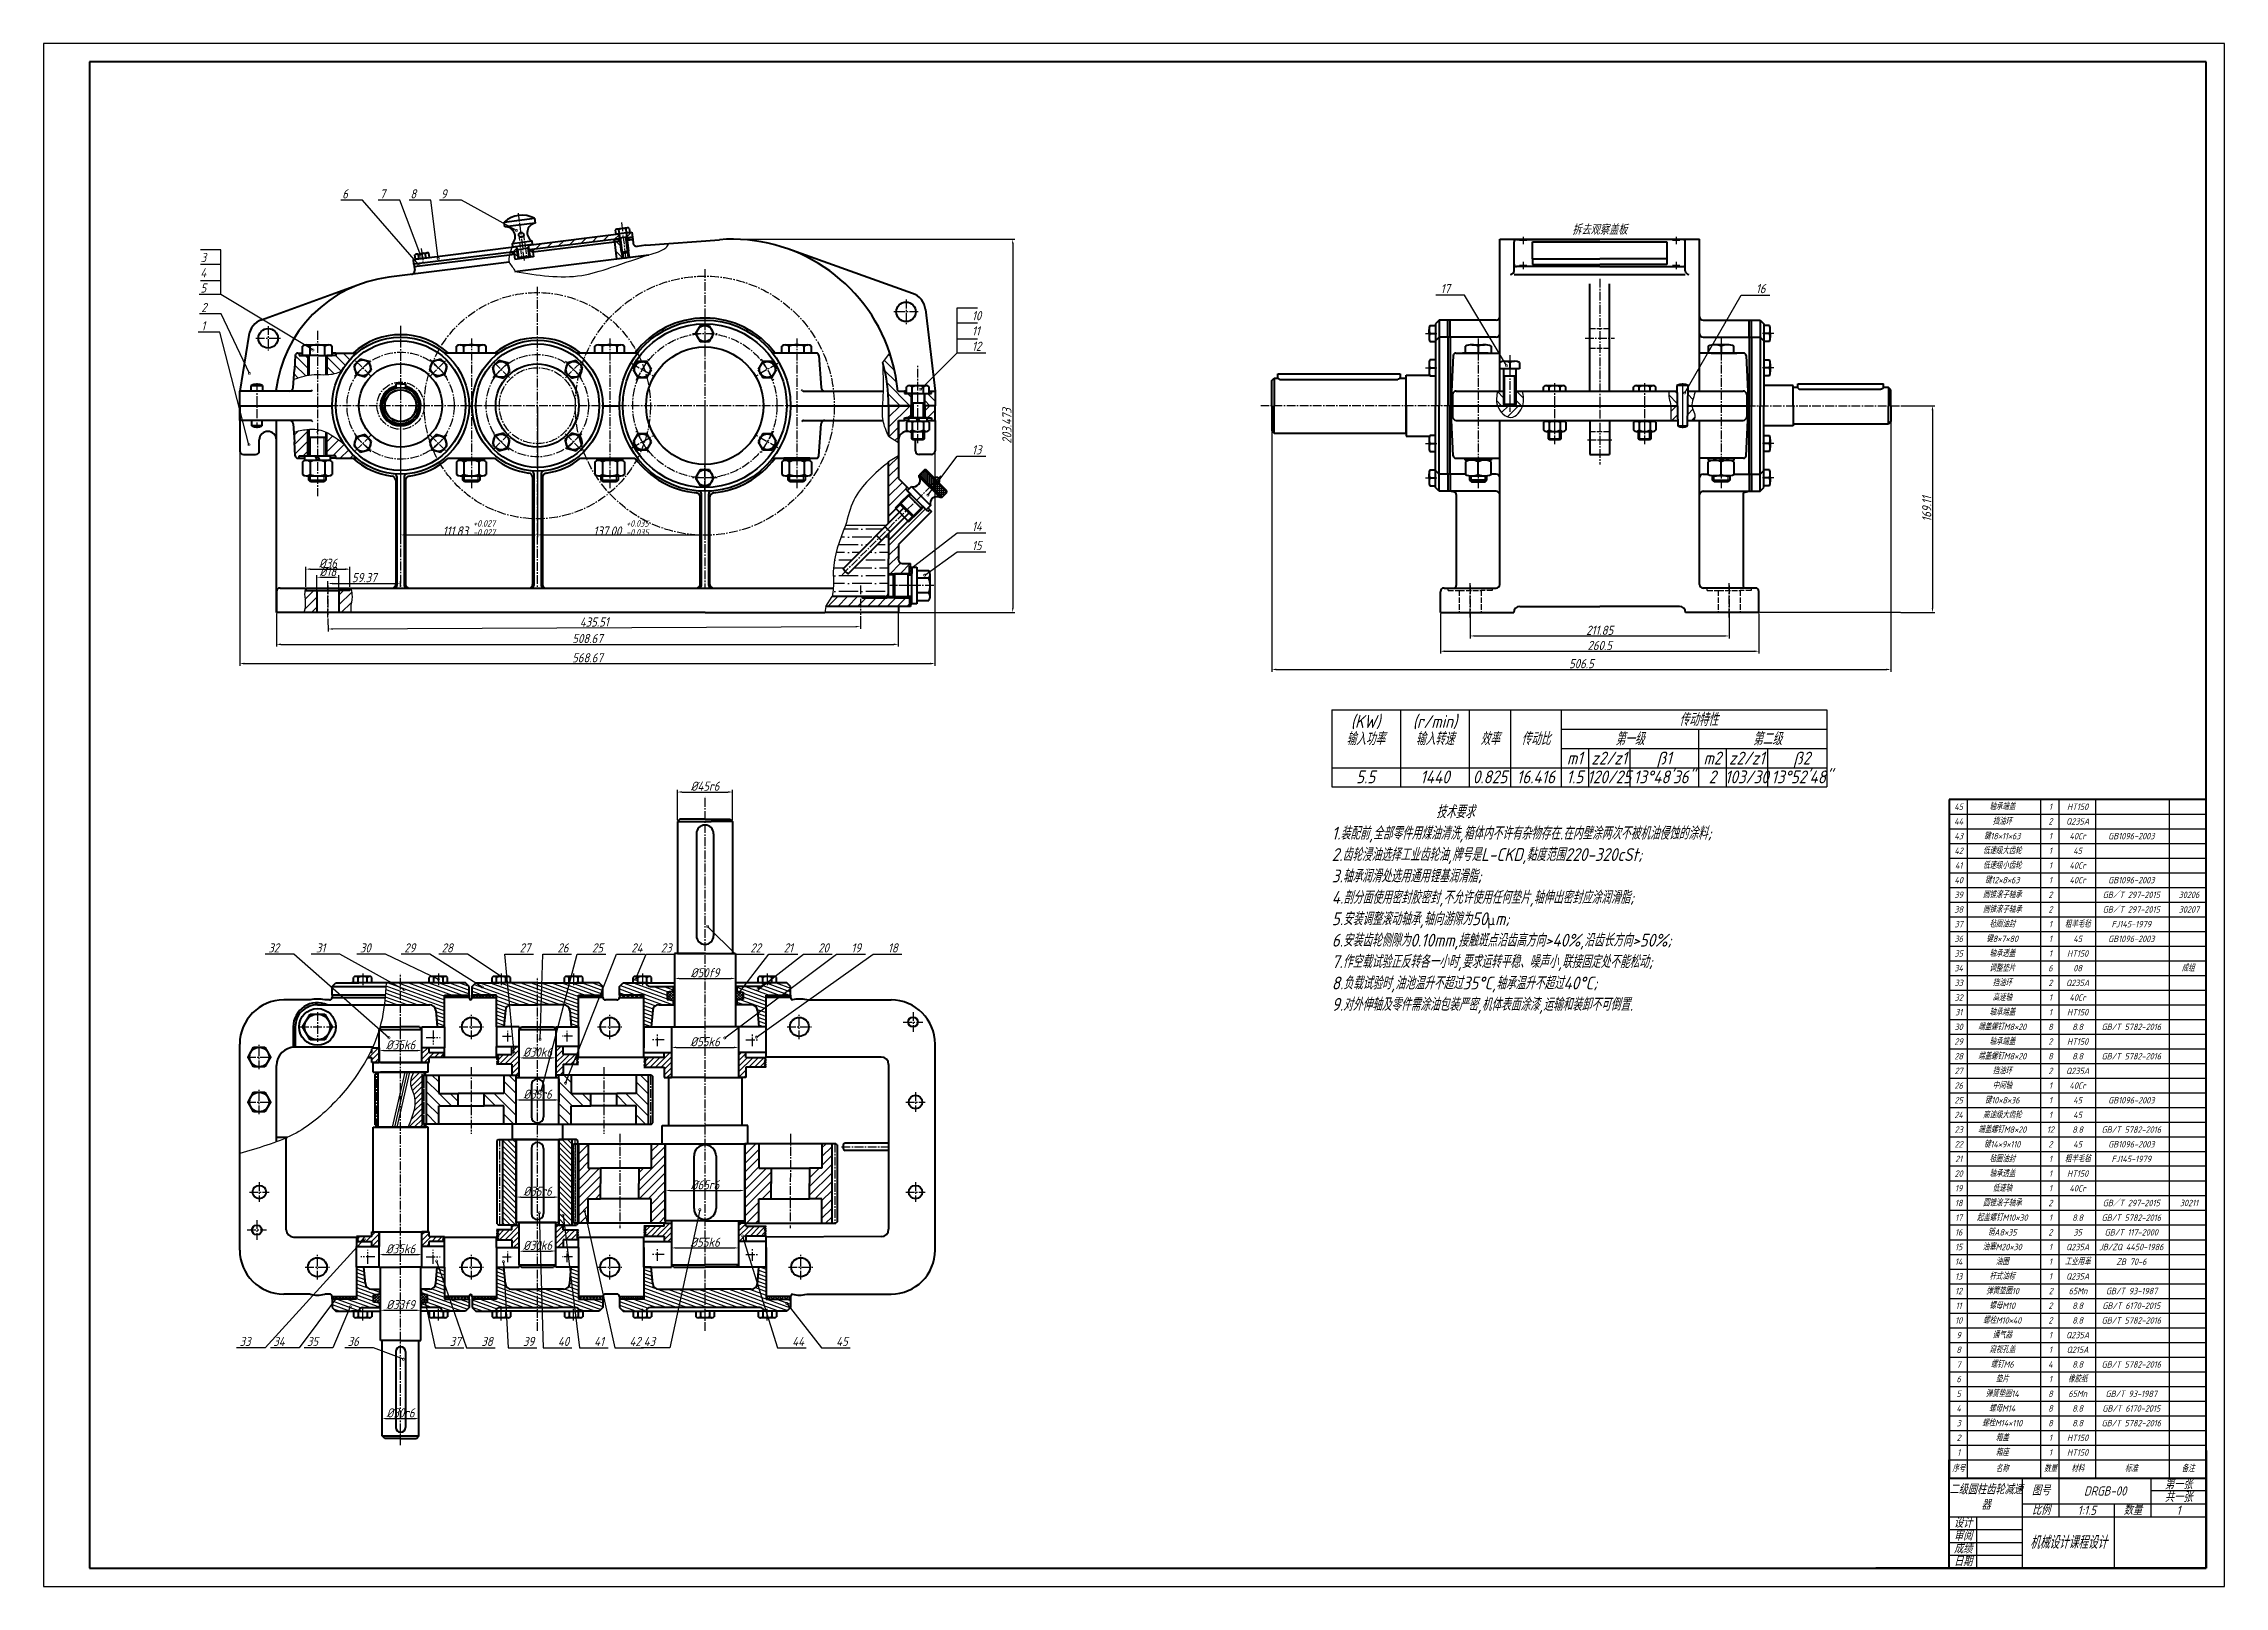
# Model space of a CAD drawing. Header units: millimetres. Extents: x 0 to 3756, y 0 to 2107.
# Drawn here: x 0 to 1189, y 0 to 841 of the extents above; entities that cross this region are included whole.
import ezdxf
from ezdxf import colors
from ezdxf.entities.mleader import LeaderData, LeaderLine
from ezdxf.enums import TextEntityAlignment as Align
from ezdxf.math import Vec2, Vec3

# ---------------------------------------------------------------- set-up
doc = ezdxf.new("R2010")
doc.units = ezdxf.units.MM
doc.header["$LTSCALE"] = 0.25
doc.linetypes.add('ACAD_ISO02W100', pattern=[15, 12, -3])
doc.linetypes.add('CENTER2', pattern=[28.575, 19.05, -3.175, 3.175, -3.175])
for name, color, linetype, lineweight in [('剖面线', 7, 'Continuous', 25), ('文字', 7, 'Continuous', 25), ('点划线', 7, 'CENTER2', 25), ('粗实线', 7, 'Continuous', 50), ('细实线', 7, 'Continuous', 25), ('虚线', 7, 'ACAD_ISO02W100', 25)]:
    doc.layers.add(name, color=color, linetype=linetype, lineweight=lineweight)
doc.styles.add('gbeitc', font='gbeitc.shx', dxfattribs={"height": 5, "bigfont": 'gbcbig.shx'})
doc.dimstyles.new('1-1.5 ISO-25', dxfattribs={"dimtxt": 5, "dimasz": 2.5, "dimexe": 1.25, "dimexo": 0.625, "dimtad": 1, "dimtoh": 1, "dimlfac": 1.5, "dimdsep": 46, "dimtxsty": 'gbeitc', "dimcen": 2.5, "dimadec": 0, "dimazin": 0, "dimtfac": 1, "dimtmove": 0, "dimatfit": 3, "dimfxl": 1, "dimarcsym": 0})
doc.dimstyles.new('ISO-25', dxfattribs={"dimtxt": 5, "dimasz": 2.1875, "dimexe": 1.25, "dimexo": 0.625, "dimtad": 1, "dimtoh": 1, "dimdec": 3, "dimdsep": 46, "dimtxsty": 'gbeitc', "dimcen": 2.5, "dimadec": 0, "dimazin": 0, "dimtfac": 1, "dimtdec": 3, "dimtmove": 0, "dimatfit": 3, "dimfxl": 1, "dimarcsym": 0})
pattern_1 = [(225, (-1452.2341, -511.9909), (0.7483547, -0.7483547), []), (315, (-1452.2341, -511.9909), (0.7483547, 0.7483547), [])]
pattern_2 = [(45, (-1452.2341, -511.991), (-1.4967094, 1.4967094), [])]
pattern_3 = [(45, (44.0072, 220.6547), (-2.694077, 2.694077), [])]
pattern_4 = [(135, (44.0072, 220.6547), (-1.1973675, -1.1973675), []), (225, (44.0072, 220.6547), (1.1973675, -1.1973675), [])]
pattern_5 = [(45, (-1452.234, -460.1647), (-2.694077, 2.694077), [])]
pattern_6 = [(135, (44.0072, 220.6547), (-2.694077, -2.694077), [])]
pattern_7 = [(45, (29.321, 220.6547), (-2.694077, 2.694077), [])]
pattern_8 = [(135, (29.321, 220.6547), (-2.245064, -2.245064), []), (225, (29.321, 220.6547), (2.245064, -2.245064), [])]

msp = doc.modelspace()

# ---------------------------------------------------------------- texts
at = {"layer": '文字', "style": 'gbeitc'}
for s, height, p in [('(KW)', 7, (720.7509, 471.471)), ('(r/min)', 7, (758.5768, 471.471)), ('传动特性', 7, (902.3268, 472.521)), ('输入功率', 7, (720.7509, 462.071)), ('输入转速', 7, (758.5768, 462.071)), ('效率', 7, (788.5768, 462.071)), ('传动比', 7, (813.5768, 462.071)), ('第一级', 7, (864.8268, 462.021)), ('第二级', 7, (939.8268, 462.021)), ('m1', 7, (834.8268, 451.521)), ('z2/z1', 7, (853.5768, 451.521)), ('β1', 7, (883.5768, 451.521)), ('m2', 7, (909.8268, 451.521)), ('z2/z1', 7, (928.5768, 451.521)), ('β2', 7, (958.5768, 451.521)), ('5.5', 7, (720.7509, 441.271)), ('1440', 7, (758.5768, 441.271)), ('0.825', 7, (788.5768, 441.271)), ('16.416', 7, (813.5768, 441.271)), ('1.5', 7, (834.8268, 441.271)), ('120/25', 7, (853.5768, 441.271)), ('13°48\'36"', 7, (883.5768, 441.271)), ('2', 7, (909.8268, 441.271)), ('103/30', 7, (928.5768, 441.271)), ('13°52\'48"', 7, (958.5768, 441.271)), ('44', 3.5, (1044.108, 417)), ('45', 3.5, (1044.108, 425)), ('轴承端盖', 3.5, (1067.8448, 425)), ('挡油环', 3.5, (1067.8448, 417)), ('2', 3.5, (1094.1324, 417)), ('1', 3.5, (1094.1324, 425)), ('Q235A', 3.5, (1108.9742, 417)), ('HT150', 3.5, (1108.9742, 425)), ('43', 3.5, (1044.108, 409)), ('键18×11×63', 3.5, (1067.8448, 409)), ('1', 3.5, (1094.1324, 409)), ('40Cr', 3.5, (1108.9742, 409)), ('GB1096-2003', 3.5, (1138.2443, 409)), ('42', 3.5, (1044.108, 401)), ('41', 3.5, (1044.108, 393)), ('低速级大齿轮', 3.5, (1067.8448, 401)), ('低速级小齿轮', 3.5, (1067.8448, 393)), ('1', 3.5, (1094.1324, 401)), ('1', 3.5, (1094.1324, 393)), ('40Cr', 3.5, (1108.9742, 393)), ('45', 3.5, (1108.9742, 401)), ('40', 3.5, (1044.108, 385)), ('键12×8×63', 3.5, (1067.8448, 385)), ('1', 3.5, (1094.1324, 385)), ('40Cr', 3.5, (1108.9742, 385)), ('GB1096-2003', 3.5, (1138.2443, 385)), ('38', 3.5, (1044.108, 369)), ('39', 3.5, (1044.108, 377)), ('圆锥滚子轴承', 3.5, (1067.8448, 377)), ('圆锥滚子轴承', 3.5, (1067.8448, 369)), ('2', 3.5, (1094.1324, 377)), ('2', 3.5, (1094.1324, 369)), ('GB／T 297-2015', 3.5, (1138.2443, 377)), ('GB／T 297-2015', 3.5, (1138.2443, 369)), ('37', 3.5, (1044.108, 361)), ('毡圈油封', 3.5, (1067.8448, 361)), ('1', 3.5, (1094.1324, 361)), ('粗羊毛毡', 3.5, (1108.9742, 361)), ('FJ145-1979', 3.5, (1138.2443, 361)), ('35', 3.5, (1044.108, 345)), ('36', 3.5, (1044.108, 353)), ('键8×7×80', 3.5, (1067.8448, 353)), ('轴承透盖', 3.5, (1067.8448, 345)), ('1', 3.5, (1094.1324, 353)), ('1', 3.5, (1094.1324, 345)), ('HT150', 3.5, (1108.9742, 345)), ('45', 3.5, (1108.9742, 353)), ('GB1096-2003', 3.5, (1138.2443, 353)), ('34', 3.5, (1044.108, 337)), ('调整垫片', 3.5, (1067.8448, 337)), ('6', 3.5, (1094.1324, 337)), ('08', 3.5, (1108.9742, 337)), ('成组', 3.5, (1169.1586, 337)), ('33', 3.5, (1044.108, 329)), ('32', 3.5, (1044.108, 321)), ('挡油环', 3.5, (1067.8448, 329)), ('高速轴', 3.5, (1067.8448, 321)), ('2', 3.5, (1094.1324, 329)), ('1', 3.5, (1094.1324, 321)), ('Q235A', 3.5, (1108.9742, 329)), ('40Cr', 3.5, (1108.9742, 321)), ('31', 3.5, (1044.108, 313)), ('轴承端盖', 3.5, (1067.8448, 313)), ('1', 3.5, (1094.1324, 313)), ('HT150', 3.5, (1108.9742, 313)), ('29', 3.5, (1044.108, 297)), ('30', 3.5, (1044.108, 305)), ('端盖螺钉M8×20', 3.5, (1067.8448, 305)), ('轴承端盖', 3.5, (1067.8448, 297)), ('2', 3.5, (1094.1324, 297)), ('8', 3.5, (1094.1324, 305)), ('HT150', 3.5, (1108.9742, 297)), ('8.8', 3.5, (1108.9742, 305)), ('GB/T 5782-2016', 3.5, (1138.2443, 305)), ('28', 3.5, (1044.108, 289)), ('端盖螺钉M8×20', 3.5, (1067.8448, 289)), ('8', 3.5, (1094.1324, 289)), ('8.8', 3.5, (1108.9742, 289)), ('GB/T 5782-2016', 3.5, (1138.2443, 289)), ('26', 3.5, (1044.108, 273)), ('27', 3.5, (1044.108, 281)), ('挡油环', 3.5, (1067.8448, 281)), ('中间轴', 3.5, (1067.8448, 273)), ('2', 3.5, (1094.1324, 281)), ('1', 3.5, (1094.1324, 273)), ('Q235A', 3.5, (1108.9742, 281)), ('40Cr', 3.5, (1108.9742, 273)), ('25', 3.5, (1044.108, 265)), ('键10×8×36', 3.5, (1067.8448, 265)), ('1', 3.5, (1094.1324, 265)), ('45', 3.5, (1108.9742, 265)), ('GB1096-2003', 3.5, (1138.2443, 265)), ('24', 3.5, (1044.108, 257)), ('23', 3.5, (1044.108, 249)), ('端盖螺钉M8×20', 3.5, (1067.8448, 249)), ('高速级大齿轮', 3.5, (1067.8448, 257)), ('12', 3.5, (1094.1324, 249)), ('1', 3.5, (1094.1324, 257)), ('8.8', 3.5, (1108.9742, 249)), ('45', 3.5, (1108.9742, 257)), ('GB/T 5782-2016', 3.5, (1138.2443, 249)), ('22', 3.5, (1044.108, 241)), ('键14×9×110', 3.5, (1067.8448, 241)), ('2', 3.5, (1094.1324, 241)), ('45', 3.5, (1108.9742, 241)), ('GB1096-2003', 3.5, (1138.2443, 241)), ('20', 3.5, (1044.108, 225)), ('21', 3.5, (1044.108, 233)), ('轴承透盖', 3.5, (1067.8448, 225)), ('毡圈油封', 3.5, (1067.8448, 233)), ('1', 3.5, (1094.1324, 233)), ('1', 3.5, (1094.1324, 225)), ('HT150', 3.5, (1108.9742, 225)), ('粗羊毛毡', 3.5, (1108.9742, 233)), ('FJ145-1979', 3.5, (1138.2443, 233)), ('19', 3.5, (1044.108, 217)), ('低速轴', 3.5, (1067.8448, 217)), ('1', 3.5, (1094.1324, 217)), ('40Cr', 3.5, (1108.9742, 217)), ('18', 3.5, (1044.108, 209)), ('17', 3.5, (1044.108, 201)), ('起盖螺钉M10×30', 3.5, (1067.8448, 201)), ('圆锥滚子轴承', 3.5, (1067.8448, 209)), ('2', 3.5, (1094.1324, 209)), ('1', 3.5, (1094.1324, 201)), ('8.8', 3.5, (1108.9742, 201)), ('GB/T 5782-2016', 3.5, (1138.2443, 201)), ('GB／T 297-2015', 3.5, (1138.2443, 209)), ('16', 3.5, (1044.108, 193)), ('销A8×35', 3.5, (1067.8448, 193)), ('2', 3.5, (1094.1324, 193)), ('35', 3.5, (1108.9742, 193)), ('GB/T 117-2000', 3.5, (1138.2443, 193)), ('14', 3.5, (1044.108, 177)), ('15', 3.5, (1044.108, 185)), ('油塞M20×30', 3.5, (1067.8448, 185)), ('油圈', 3.5, (1067.8448, 177)), ('1', 3.5, (1094.1324, 185)), ('1', 3.5, (1094.1324, 177)), ('Q235A', 3.5, (1108.9742, 185)), ('工业用革', 3.5, (1108.9742, 177)), ('JB/ZQ 4450-1986', 3.5, (1138.2443, 185)), ('ZB 70-6', 3.5, (1138.2443, 177)), ('13', 3.5, (1044.108, 169)), ('杆式油标', 3.5, (1067.8448, 169)), ('1', 3.5, (1094.1324, 169)), ('Q235A', 3.5, (1108.9742, 169)), ('12', 3.5, (1044.108, 161)), ('11', 3.5, (1044.108, 153)), ('弹簧垫圈10', 3.5, (1068.0309, 161)), ('螺母M10', 3.5, (1067.8448, 153)), ('2', 3.5, (1094.1324, 153)), ('2', 3.5, (1094.3186, 161)), ('65Mn', 3.5, (1109.1603, 161)), ('8.8', 3.5, (1108.9742, 153)), ('GB/T 6170-2015', 3.5, (1138.2443, 153)), ('GB/T 93-1987', 3.5, (1138.4304, 161)), ('10', 3.5, (1044.108, 145)), ('螺栓M10×40', 3.5, (1067.8448, 145)), ('2', 3.5, (1094.1324, 145)), ('8.8', 3.5, (1108.9742, 145)), ('GB/T 5782-2016', 3.5, (1138.2443, 145)), ('9', 3.5, (1044.108, 137)), ('窥视孔盖', 3.5, (1067.8448, 129)), ('通气器', 3.5, (1067.8448, 137)), ('1', 3.5, (1094.1324, 137)), ('Q235A', 3.5, (1108.9742, 137)), ('8', 3.5, (1044.108, 129)), ('7', 3.5, (1044.108, 121)), ('螺钉M6', 3.5, (1067.8448, 121)), ('4', 3.5, (1094.1324, 121)), ('1', 3.5, (1094.1324, 129)), ('Q215A', 3.5, (1108.9742, 129)), ('8.8', 3.5, (1108.9742, 121)), ('GB/T 5782-2016', 3.5, (1138.2443, 121)), ('6', 3.5, (1044.108, 113)), ('弹簧垫圈14', 3.5, (1067.8448, 105)), ('垫片', 3.5, (1067.8448, 113)), ('1', 3.5, (1094.1324, 113)), ('橡胶纸', 3.5, (1108.9742, 113)), ('5', 3.5, (1044.108, 105)), ('4', 3.5, (1044.108, 97)), ('螺母M14', 3.5, (1067.8448, 97)), ('8', 3.5, (1094.1324, 105)), ('8', 3.5, (1094.1324, 97)), ('65Mn', 3.5, (1108.9742, 105)), ('8.8', 3.5, (1108.9742, 97)), ('GB/T 6170-2015', 3.5, (1138.2443, 97)), ('GB/T 93-1987', 3.5, (1138.2443, 105)), ('3', 3.5, (1044.108, 89)), ('螺栓M14×110', 3.5, (1067.8448, 89)), ('8', 3.5, (1094.1324, 89)), ('8.8', 3.5, (1108.9742, 89)), ('GB/T 5782-2016', 3.5, (1138.2443, 89)), ('2', 3.5, (1044.108, 81)), ('1', 3.5, (1044.108, 73)), ('箱盖', 3.5, (1067.8448, 81)), ('箱座', 3.5, (1067.8448, 73)), ('1', 3.5, (1094.1324, 81)), ('1', 3.5, (1094.1324, 73)), ('HT150', 3.5, (1108.9742, 81)), ('HT150', 3.5, (1108.9742, 73)), ('序号', 3.5, (1044.108, 64.1629)), ('名称', 3.5, (1067.8448, 64.1629)), ('数量', 3.5, (1094.1324, 64.1629)), ('材料', 3.5, (1108.9742, 64.1629)), ('标准', 3.5, (1138.2443, 64.1629)), ('备注', 3.5, (1169.1586, 64.1629))]:
    msp.add_text(s, height=height, dxfattribs=at).set_placement(p, align=Align.MIDDLE_CENTER)
at = {"layer": '文字', "insert": (702.3268, 425.771), "char_height": 7, "width": 270, "attachment_point": 1, "style": 'gbeitc'}
msp.add_mtext('               技术要求^J1.装配前,全部零件用煤油清洗,箱体内不许有杂物存在.在内壁涂两次不被机油侵蚀的涂料;\\P2.齿轮浸油选择工业齿轮油,牌号是L-CKD,黏度范围220-320cSt;^J3.轴承润滑处选用通用锂基润滑脂;^J4.剖分面使用密封胶密封,不允许使用任何垫片,轴伸出密封应涂润滑脂;\\P5.安装调整滚动轴承,轴向游隙为50{\\fGENISO|b0|i0|c0|p2;\\H0.83333x;μ}m;\\P6.安装齿轮侧隙为0.10mm,接触斑点沿齿高方向>40%,沿齿长方向>50%;\\P7.作空载试验正反转各一小时,要求运转平稳、噪声小,联接固定处不能松动;\\P8.负载试验时,油池温升不超过35%%DC,轴承温升不超过40%%DC;\\P9.对外伸轴及零件需涂油包装严密,机体表面涂漆,运输和装卸不可倒置.', dxfattribs=at)
at = {"layer": '文字', "char_height": 3.5, "attachment_point": 5, "style": 'gbeitc'}
for s, insert in [('30206', (1169.6586, 377)), ('30207', (1169.6586, 369)), ('30211', (1169.6586, 209))]:
    msp.add_mtext_dynamic_manual_height_columns(s, width=25, gutter_width=12.5, heights=[0], dxfattribs=dict(at, insert=insert))
at = {"layer": '细实线', "attachment_point": 5, "style": 'gbeitc'}
for s, width, gutter_width, insert, char_height in [('拆去观察盖板', 73.333333, 25, (848.398, 739.3714), 5), ('二级圆柱齿轮减速器', 40, 17.5, (1059, 48.5), 5), ('图号', 20, 25, (1089, 52.1218), 5), ('DRGB-00', 50, 17.5, (1124, 52), 5), ('共一张', 30, 17.5, (1164, 48.5), 5), ('第一张', 30, 17.5, (1164, 55.5), 5), ('设计', 15, 25, (1046.5, 34.5), 5), ('比例', 20, 25, (1089, 41.5), 5), ('1:1.5', 30, 25, (1114, 41.5), 5), ('数量', 20, 25, (1139, 41.5), 5), ('1', 30, 17.5, (1164, 41.5), 5), ('审阅', 15, 25, (1046.5, 27.5), 5), ('机械设计课程设计', 50, 25, (1104, 24), 7), ('成绩', 15, 25, (1046.5, 20.5), 5), ('日期', 15, 25, (1046.5, 13.5), 5)]:
    msp.add_mtext_dynamic_manual_height_columns(s, width=width, gutter_width=gutter_width, heights=[0], dxfattribs=dict(at, insert=insert, char_height=char_height))

# ---------------------------------------------------------------- blocks, each defined once
blk = doc.blocks.new('*U69')
at = {"layer": '粗实线'}
for p, q in [((-1.3, 4.8), (-4.8, 1.3)), ((-4.8, 1.3), (-3.5, -3.5)), ((3.5, 3.5), (-1.3, 4.8)), ((4.8, -1.3), (3.5, 3.5)), ((-3.5, -3.5), (1.3, -4.8)), ((1.3, -4.8), (4.8, -1.3))]:
    blk.add_line(p, q, dxfattribs=at)
blk.add_circle((0, 0), 4.33, dxfattribs=at)
blk = doc.blocks.new('*U70')
at = {"layer": '粗实线', "color": 0, "linetype": 'ByBlock', "lineweight": -2, "transparency": 16777216}
blk.add_blockref('*U69', (1626.2, 1124.4), dxfattribs=at)
for p, rotation in [((1667.5, 1124.4), 270), ((1626.2, 1083.2), 90.00000000000001), ((1667.5, 1083.2), 180)]:
    blk.add_blockref('*U69', p, dxfattribs=dict(at, rotation=rotation))
blk = doc.blocks.new('*U61')
at = {"layer": '粗实线'}
for p, q in [((-1.3, 4.8), (-4.8, 1.3)), ((-4.8, 1.3), (-3.5, -3.5)), ((3.5, 3.5), (-1.3, 4.8)), ((4.8, -1.3), (3.5, 3.5)), ((-3.5, -3.5), (1.3, -4.8)), ((1.3, -4.8), (4.8, -1.3))]:
    blk.add_line(p, q, dxfattribs=at)
blk.add_circle((0, 0), 4.33, dxfattribs=at)
blk = doc.blocks.new('*U62')
at = {"layer": '粗实线', "color": 0, "linetype": 'ByBlock', "lineweight": -2, "transparency": 16777216}
blk.add_blockref('*U61', (1701.7, 1123.6), dxfattribs=at)
for p, rotation in [((1741.3, 1123.6), 270.0000000000001), ((1701.7, 1084), 90.00000000000001), ((1741.3, 1084), 180)]:
    blk.add_blockref('*U61', p, dxfattribs=dict(at, rotation=rotation))
blk = doc.blocks.new('*U63')
at = {"layer": '点划线'}
for p, q in [((-4.5, -4.5), (4.5, 4.5)), ((4.5, -4.5), (-4.5, 4.5))]:
    blk.add_line(p, q, dxfattribs=at)
blk = doc.blocks.new('*U64')
at = {"layer": '点划线', "color": 0, "linetype": 'ByBlock', "lineweight": -2, "transparency": 16777216}
blk.add_blockref('*U63', (1626.2, 1124.4), dxfattribs=at)
for p, rotation in [((1667.5, 1124.4), 270), ((1626.2, 1083.2), 90.00000000000001), ((1667.5, 1083.2), 180)]:
    blk.add_blockref('*U63', p, dxfattribs=dict(at, rotation=rotation))
blk = doc.blocks.new('*U65')
at = {"layer": '点划线'}
for p, q in [((-4.5, -4.5), (4.5, 4.5)), ((4.5, -4.5), (-4.5, 4.5))]:
    blk.add_line(p, q, dxfattribs=at)
blk = doc.blocks.new('*U66')
at = {"layer": '点划线', "color": 0, "linetype": 'ByBlock', "lineweight": -2, "transparency": 16777216}
blk.add_blockref('*U65', (1701.7, 1123.6), dxfattribs=at)
for p, rotation in [((1741.2, 1123.5), 270.0000000000001), ((1701.6, 1084.1), 90.00000000000001), ((1741.1, 1084), 180)]:
    blk.add_blockref('*U65', p, dxfattribs=dict(at, rotation=rotation))
blk = doc.blocks.new('*U67')
at = {"layer": '点划线'}
for p, q in [((-6.7, 0), (6.7, 0)), ((0, 6.7), (0, -6.7))]:
    blk.add_line(p, q, dxfattribs=at)
at = {"layer": '粗实线'}
for p, q in [((-2.5, 4.3), (-5, 0)), ((-5, 0), (-2.5, -4.3)), ((2.5, 4.3), (-2.5, 4.3)), ((5, 0), (2.5, 4.3)), ((2.5, -4.3), (5, 0)), ((-2.5, -4.3), (2.5, -4.3))]:
    blk.add_line(p, q, dxfattribs=at)
blk.add_circle((0, 0), 4.33, dxfattribs=at)
blk = doc.blocks.new('*U68')
at = {"layer": '粗实线', "color": 0, "linetype": 'ByBlock', "lineweight": -2, "transparency": 16777216}
blk.add_blockref('*U67', (1812.7, 1143.1), dxfattribs=at)
for p, rotation in [((1778.7, 1123.5), 59.99999999999999), ((1846.8, 1123.5), 299.9999999999999), ((1778.7, 1084.1), 120), ((1846.8, 1084.1), 240), ((1812.7, 1064.5), 180)]:
    blk.add_blockref('*U67', p, dxfattribs=dict(at, rotation=rotation))
blk = doc.blocks.new('*D75')
at = {"layer": 'Defpoints', "color": 0, "transparency": 16777216}
for p in [(106.9, 643.6), (486, 643.6), (486, 503.1)]:
    blk.add_point(p, dxfattribs=at)
at = {"layer": '细实线', "color": 0, "lineweight": -2, "transparency": 16777216}
for p, q in [((106.9, 643), (106.9, 501.8)), ((486, 643), (486, 501.8)), ((109.4, 503.1), (483.5, 503.1))]:
    blk.add_line(p, q, dxfattribs=at)
at = {"layer": '细实线', "color": 0, "transparency": 16777216}
for points in [[(109.4, 503.5), (109.4, 502.6), (106.9, 503.1)], [(483.5, 503.5), (483.5, 502.6), (486, 503.1)]]:
    blk.add_solid(points, dxfattribs=at)
at = {"layer": '细实线', "color": 0, "transparency": 16777216, "insert": (296.5, 506.2), "char_height": 5, "attachment_point": 5, "style": 'gbeitc'}
blk.add_mtext('568.67', dxfattribs=at)
blk = doc.blocks.new('*D76')
at = {"layer": 'Defpoints', "color": 0, "transparency": 16777216}
for p in [(155, 528.2), (445.4, 529.6), (445.4, 523.2)]:
    blk.add_point(p, dxfattribs=at)
at = {"layer": '细实线', "color": 0, "lineweight": -2, "transparency": 16777216}
for p, q in [((155, 527.6), (155.1, 520.6)), ((157.6, 521.9), (442.9, 523.2)), ((445.4, 528.9), (445.4, 522))]:
    blk.add_line(p, q, dxfattribs=at)
at = {"layer": '细实线', "color": 0, "transparency": 16777216}
for points in [[(442.9, 523.6), (442.9, 522.8), (445.4, 523.2)], [(157.6, 522.3), (157.6, 521.5), (155.1, 521.9)]]:
    blk.add_solid(points, dxfattribs=at)
at = {"layer": '细实线', "color": 0, "transparency": 16777216, "insert": (300.2, 525.7), "char_height": 5, "attachment_point": 5, "rotation": 0.2631, "style": 'gbeitc'}
blk.add_mtext('435.51', dxfattribs=at)
blk = doc.blocks.new('*D71')
at = {"layer": 'Defpoints', "color": 0, "transparency": 16777216}
for p in [(126.9, 530.9), (466, 530.9), (466, 513.5)]:
    blk.add_point(p, dxfattribs=at)
at = {"layer": '细实线', "color": 0, "lineweight": -2, "transparency": 16777216}
for p, q in [((126.9, 530.3), (126.9, 512.3)), ((466, 530.3), (466, 512.3)), ((129.4, 513.5), (463.5, 513.5))]:
    blk.add_line(p, q, dxfattribs=at)
at = {"layer": '细实线', "color": 0, "transparency": 16777216}
for points in [[(129.4, 514), (129.4, 513.1), (126.9, 513.5)], [(463.5, 514), (463.5, 513.1), (466, 513.5)]]:
    blk.add_solid(points, dxfattribs=at)
at = {"layer": '细实线', "color": 0, "transparency": 16777216, "insert": (296.5, 516.7), "char_height": 5, "attachment_point": 5, "style": 'gbeitc'}
blk.add_mtext('508.67', dxfattribs=at)
blk = doc.blocks.new('*D72')
at = {"layer": 'Defpoints', "color": 0, "transparency": 16777216}
for p in [(167, 554.5), (143, 544.2), (167, 544.2)]:
    blk.add_point(p, dxfattribs=at)
at = {"layer": '细实线', "color": 0, "lineweight": -2, "transparency": 16777216}
for p, q in [((143, 544.9), (143, 555.8)), ((145.5, 554.5), (164.5, 554.5)), ((167, 544.9), (167, 555.8))]:
    blk.add_line(p, q, dxfattribs=at)
at = {"layer": '细实线', "color": 0, "transparency": 16777216}
for points in [[(145.5, 555), (145.5, 554.1), (143, 554.5)], [(164.5, 555), (164.5, 554.1), (167, 554.5)]]:
    blk.add_solid(points, dxfattribs=at)
at = {"layer": '细实线', "color": 0, "transparency": 16777216, "insert": (155, 557.7), "char_height": 5, "attachment_point": 5, "style": 'gbeitc'}
blk.add_mtext('%%C36', dxfattribs=at)
blk = doc.blocks.new('*D73')
at = {"layer": 'Defpoints', "color": 0, "transparency": 16777216}
for p in [(161, 550.1), (149, 542.9), (161, 542.9)]:
    blk.add_point(p, dxfattribs=at)
at = {"layer": '细实线', "color": 0, "lineweight": -2, "transparency": 16777216}
for p, q in [((149, 543.5), (149, 551.3)), ((151.5, 550.1), (158.5, 550.1)), ((161, 543.5), (161, 551.3))]:
    blk.add_line(p, q, dxfattribs=at)
at = {"layer": '细实线', "color": 0, "transparency": 16777216}
for points in [[(151.5, 550.5), (151.5, 549.7), (149, 550.1)], [(158.5, 550.5), (158.5, 549.7), (161, 550.1)]]:
    blk.add_solid(points, dxfattribs=at)
at = {"layer": '细实线', "color": 0, "transparency": 16777216, "insert": (155, 553.2), "char_height": 5, "attachment_point": 5, "style": 'gbeitc'}
blk.add_mtext('%%C18', dxfattribs=at)
blk = doc.blocks.new('*D74')
at = {"layer": 'Defpoints', "color": 0, "transparency": 16777216}
for p in [(155, 544.2), (194.6, 546.7), (194.6, 544.2)]:
    blk.add_point(p, dxfattribs=at)
at = {"layer": '细实线', "color": 0, "lineweight": -2, "transparency": 16777216}
for p, q in [((155, 544.9), (155, 548)), ((194.6, 544.9), (194.6, 548)), ((157.5, 546.7), (192.1, 546.7))]:
    blk.add_line(p, q, dxfattribs=at)
at = {"layer": '细实线', "color": 0, "transparency": 16777216}
for points in [[(157.5, 547.1), (157.5, 546.3), (155, 546.7)], [(192.1, 547.1), (192.1, 546.3), (194.6, 546.7)]]:
    blk.add_solid(points, dxfattribs=at)
at = {"layer": '细实线', "color": 0, "transparency": 16777216, "insert": (174.8, 549.9), "char_height": 5, "attachment_point": 5, "style": 'gbeitc'}
blk.add_mtext('59.37', dxfattribs=at)
blk = doc.blocks.new('*D92')
at = {"layer": 'Defpoints', "color": 0, "transparency": 16777216}
for p in [(777.8, 530.9), (919, 530.9), (919, 518.1)]:
    blk.add_point(p, dxfattribs=at)
at = {"layer": '细实线', "color": 0, "lineweight": -2, "transparency": 16777216}
for p, q in [((777.8, 530.3), (777.8, 516.8)), ((919, 530.3), (919, 516.8)), ((780.3, 518.1), (916.5, 518.1))]:
    blk.add_line(p, q, dxfattribs=at)
at = {"layer": '细实线', "color": 0, "transparency": 16777216}
for points in [[(780.3, 518.5), (780.3, 517.7), (777.8, 518.1)], [(916.5, 518.5), (916.5, 517.7), (919, 518.1)]]:
    blk.add_solid(points, dxfattribs=at)
at = {"layer": '细实线', "color": 0, "transparency": 16777216, "insert": (848.4, 521.2), "char_height": 5, "attachment_point": 5, "style": 'gbeitc'}
blk.add_mtext('211.85', dxfattribs=at)
blk = doc.blocks.new('*D93')
at = {"layer": 'Defpoints', "color": 0, "transparency": 16777216}
for p in [(761.6, 530.9), (935.2, 530.9), (935.2, 509.8)]:
    blk.add_point(p, dxfattribs=at)
at = {"layer": '细实线', "color": 0, "lineweight": -2, "transparency": 16777216}
for p, q in [((761.6, 530.3), (761.6, 508.5)), ((935.2, 530.3), (935.2, 508.5)), ((764.1, 509.8), (932.7, 509.8))]:
    blk.add_line(p, q, dxfattribs=at)
at = {"layer": '细实线', "color": 0, "transparency": 16777216}
for points in [[(764.1, 510.2), (764.1, 509.3), (761.6, 509.8)], [(932.7, 510.2), (932.7, 509.3), (935.2, 509.8)]]:
    blk.add_solid(points, dxfattribs=at)
at = {"layer": '细实线', "color": 0, "transparency": 16777216, "insert": (848.4, 512.9), "char_height": 5, "attachment_point": 5, "style": 'gbeitc'}
blk.add_mtext('260.5', dxfattribs=at)
blk = doc.blocks.new('*D94')
at = {"layer": 'Defpoints', "color": 0, "transparency": 16777216}
for p in [(669.6, 643.6), (1007.2, 643.6), (1007.2, 499.8)]:
    blk.add_point(p, dxfattribs=at)
at = {"layer": '细实线', "color": 0, "lineweight": -2, "transparency": 16777216}
for p, q in [((669.6, 643), (669.6, 498.6)), ((1007.2, 643), (1007.2, 498.6)), ((672.1, 499.8), (1004.7, 499.8))]:
    blk.add_line(p, q, dxfattribs=at)
at = {"layer": '细实线', "color": 0, "transparency": 16777216}
for points in [[(672.1, 500.3), (672.1, 499.4), (669.6, 499.8)], [(1004.7, 500.3), (1004.7, 499.4), (1007.2, 499.8)]]:
    blk.add_solid(points, dxfattribs=at)
at = {"layer": '细实线', "color": 0, "transparency": 16777216, "insert": (838.4, 503), "char_height": 5, "attachment_point": 5, "style": 'gbeitc'}
blk.add_mtext('506.5', dxfattribs=at)
blk = doc.blocks.new('*D95')
at = {"layer": 'Defpoints', "color": 0, "transparency": 16777216}
for p in [(1011.9, 643.6), (1011.9, 530.9), (1029.9, 530.9)]:
    blk.add_point(p, dxfattribs=at)
at = {"layer": '细实线', "color": 0, "lineweight": -2, "transparency": 16777216}
for p, q in [((1012.6, 643.6), (1031.1, 643.6)), ((1029.9, 641.1), (1029.9, 533.4)), ((1012.6, 530.9), (1031.1, 530.9))]:
    blk.add_line(p, q, dxfattribs=at)
at = {"layer": '细实线', "color": 0, "transparency": 16777216}
for points in [[(1029.4, 641.1), (1030.3, 641.1), (1029.9, 643.6)], [(1029.4, 533.4), (1030.3, 533.4), (1029.9, 530.9)]]:
    blk.add_solid(points, dxfattribs=at)
at = {"layer": '细实线', "color": 0, "transparency": 16777216, "insert": (1026.7, 587.3), "char_height": 5, "attachment_point": 5, "rotation": 90, "style": 'gbeitc'}
blk.add_mtext('169.11', dxfattribs=at)
blk = doc.blocks.new('*D96')
at = {"layer": 'Defpoints', "color": 0, "transparency": 16777216}
for p in [(375.6, 433), (345.6, 417), (375.6, 417)]:
    blk.add_point(p, dxfattribs=at)
at = {"layer": '细实线', "color": 0, "lineweight": -2, "transparency": 16777216}
for p, q in [((345.6, 417.6), (345.6, 434.3)), ((348.1, 433), (373.1, 433)), ((375.6, 417.6), (375.6, 434.3))]:
    blk.add_line(p, q, dxfattribs=at)
at = {"layer": '细实线', "color": 0, "transparency": 16777216}
for points in [[(348.1, 433.5), (348.1, 432.6), (345.6, 433)], [(373.1, 433.5), (373.1, 432.6), (375.6, 433)]]:
    blk.add_solid(points, dxfattribs=at)
at = {"layer": '细实线', "color": 0, "transparency": 16777216, "insert": (360.6, 436.2), "char_height": 5, "attachment_point": 5, "style": 'gbeitc'}
blk.add_mtext('%%C45r6', dxfattribs=at)
blk = doc.blocks.new('*D86')
at = {"layer": 'Defpoints', "color": 0, "transparency": 16777216}
for p in [(377.3, 331.4), (344, 319.6), (377.3, 319.6)]:
    blk.add_point(p, dxfattribs=at)
at = {"layer": '细实线', "color": 0, "lineweight": -2, "transparency": 16777216}
for p, q in [((344, 320.2), (344, 332.7)), ((346.5, 331.4), (374.8, 331.4)), ((377.3, 320.2), (377.3, 332.7))]:
    blk.add_line(p, q, dxfattribs=at)
at = {"layer": '细实线', "color": 0, "transparency": 16777216}
for points in [[(346.5, 331.8), (346.5, 331), (344, 331.4)], [(374.8, 331.8), (374.8, 331), (377.3, 331.4)]]:
    blk.add_solid(points, dxfattribs=at)
at = {"layer": '细实线', "color": 0, "transparency": 16777216, "insert": (360.6, 334.5), "char_height": 5, "attachment_point": 5, "style": 'gbeitc'}
blk.add_mtext('%%C50f9', dxfattribs=at)
blk = doc.blocks.new('*D87')
at = {"layer": 'Defpoints', "color": 0, "transparency": 16777216}
for p in [(342.3, 291), (379, 293.8), (379, 291)]:
    blk.add_point(p, dxfattribs=at)
at = {"layer": '细实线', "color": 0, "lineweight": -2, "transparency": 16777216}
for p, q in [((342.3, 291.6), (342.3, 295)), ((344.8, 293.8), (376.5, 293.8)), ((379, 291.6), (379, 295))]:
    blk.add_line(p, q, dxfattribs=at)
at = {"layer": '细实线', "color": 0, "transparency": 16777216}
for points in [[(344.8, 294.2), (344.8, 293.4), (342.3, 293.8)], [(376.5, 294.2), (376.5, 293.4), (379, 293.8)]]:
    blk.add_solid(points, dxfattribs=at)
at = {"layer": '细实线', "color": 0, "transparency": 16777216, "insert": (360.6, 296.9), "char_height": 5, "attachment_point": 5, "style": 'gbeitc'}
blk.add_mtext('%%C55k6', dxfattribs=at)
blk = doc.blocks.new('*D88')
at = {"layer": 'Defpoints', "color": 0, "transparency": 16777216}
for p in [(382.3, 215.8), (339, 199.3), (382.3, 199.3)]:
    blk.add_point(p, dxfattribs=at)
at = {"layer": '细实线', "color": 0, "lineweight": -2, "transparency": 16777216}
for p, q in [((339, 199.9), (339, 217.1)), ((341.5, 215.8), (379.8, 215.8)), ((382.3, 199.9), (382.3, 217.1))]:
    blk.add_line(p, q, dxfattribs=at)
at = {"layer": '细实线', "color": 0, "transparency": 16777216}
for points in [[(341.5, 216.2), (341.5, 215.4), (339, 215.8)], [(379.8, 216.2), (379.8, 215.4), (382.3, 215.8)]]:
    blk.add_solid(points, dxfattribs=at)
at = {"layer": '细实线', "color": 0, "transparency": 16777216, "insert": (360.6, 218.9), "char_height": 5, "attachment_point": 5, "style": 'gbeitc'}
blk.add_mtext('%%C65r6', dxfattribs=at)
blk = doc.blocks.new('*D89')
at = {"layer": 'Defpoints', "color": 0, "transparency": 16777216}
for p in [(342.3, 188), (379, 188), (379, 184.5)]:
    blk.add_point(p, dxfattribs=at)
at = {"layer": '细实线', "color": 0, "lineweight": -2, "transparency": 16777216}
for p, q in [((342.3, 187.4), (342.3, 183.2)), ((344.8, 184.5), (376.5, 184.5)), ((379, 187.4), (379, 183.2))]:
    blk.add_line(p, q, dxfattribs=at)
at = {"layer": '细实线', "color": 0, "transparency": 16777216}
for points in [[(344.8, 184.9), (344.8, 184.1), (342.3, 184.5)], [(376.5, 184.9), (376.5, 184.1), (379, 184.5)]]:
    blk.add_solid(points, dxfattribs=at)
at = {"layer": '细实线', "color": 0, "transparency": 16777216, "insert": (360.6, 187.6), "char_height": 5, "attachment_point": 5, "style": 'gbeitc'}
blk.add_mtext('%%C55k6', dxfattribs=at)
blk = doc.blocks.new('*D90')
at = {"layer": 'Defpoints', "color": 0, "transparency": 16777216}
for p in [(259.3, 184.5), (279.3, 184.7), (279.3, 182.8)]:
    blk.add_point(p, dxfattribs=at)
at = {"layer": '细实线', "color": 0, "lineweight": -2, "transparency": 16777216}
for p, q in [((259.3, 183.8), (259.3, 181.4)), ((261.8, 182.7), (276.8, 182.8)), ((279.3, 184), (279.3, 181.6))]:
    blk.add_line(p, q, dxfattribs=at)
at = {"layer": '细实线', "color": 0, "transparency": 16777216}
for points in [[(261.8, 183.1), (261.8, 182.3), (259.3, 182.7)], [(276.8, 183.2), (276.8, 182.4), (279.3, 182.8)]]:
    blk.add_solid(points, dxfattribs=at)
at = {"layer": '细实线', "color": 0, "transparency": 16777216, "insert": (269.3, 185.9), "char_height": 5, "attachment_point": 5, "rotation": 0.5183, "style": 'gbeitc'}
blk.add_mtext('%%C30k6', dxfattribs=at)
blk = doc.blocks.new('*D77')
at = {"layer": 'Defpoints', "color": 0, "transparency": 16777216}
for p in [(281, 212.2), (257.6, 198.3), (281, 198.3)]:
    blk.add_point(p, dxfattribs=at)
at = {"layer": '细实线', "color": 0, "lineweight": -2, "transparency": 16777216}
for p, q in [((257.6, 198.9), (257.6, 213.5)), ((260.1, 212.2), (278.5, 212.2)), ((281, 198.9), (281, 213.5))]:
    blk.add_line(p, q, dxfattribs=at)
at = {"layer": '细实线', "color": 0, "transparency": 16777216}
for points in [[(260.1, 212.6), (260.1, 211.8), (257.6, 212.2)], [(278.5, 212.6), (278.5, 211.8), (281, 212.2)]]:
    blk.add_solid(points, dxfattribs=at)
at = {"layer": '细实线', "color": 0, "transparency": 16777216, "insert": (269.3, 215.4), "char_height": 5, "attachment_point": 5, "style": 'gbeitc'}
blk.add_mtext('%%C35r6', dxfattribs=at)
blk = doc.blocks.new('*D78')
at = {"layer": 'Defpoints', "color": 0, "transparency": 16777216}
for p in [(257.6, 277.3), (281, 277.3), (281, 265.2)]:
    blk.add_point(p, dxfattribs=at)
at = {"layer": '细实线', "color": 0, "lineweight": -2, "transparency": 16777216}
for p, q in [((257.6, 276.7), (257.6, 263.9)), ((281, 276.7), (281, 263.9)), ((260.1, 265.2), (278.5, 265.2))]:
    blk.add_line(p, q, dxfattribs=at)
at = {"layer": '细实线', "color": 0, "transparency": 16777216}
for points in [[(260.1, 265.6), (260.1, 264.7), (257.6, 265.2)], [(278.5, 265.6), (278.5, 264.7), (281, 265.2)]]:
    blk.add_solid(points, dxfattribs=at)
at = {"layer": '细实线', "color": 0, "transparency": 16777216, "insert": (269.3, 268.3), "char_height": 5, "attachment_point": 5, "style": 'gbeitc'}
blk.add_mtext('%%C35r6', dxfattribs=at)
blk = doc.blocks.new('*D79')
at = {"layer": 'Defpoints', "color": 0, "transparency": 16777216}
for p in [(259.3, 294.3), (279.3, 294.3), (279.3, 288.1)]:
    blk.add_point(p, dxfattribs=at)
at = {"layer": '细实线', "color": 0, "lineweight": -2, "transparency": 16777216}
for p, q in [((259.3, 293.7), (259.3, 286.8)), ((261.8, 288.1), (276.8, 288.1)), ((279.3, 293.7), (279.3, 286.8))]:
    blk.add_line(p, q, dxfattribs=at)
at = {"layer": '细实线', "color": 0, "transparency": 16777216}
for points in [[(261.8, 288.5), (261.8, 287.7), (259.3, 288.1)], [(276.8, 288.5), (276.8, 287.7), (279.3, 288.1)]]:
    blk.add_solid(points, dxfattribs=at)
at = {"layer": '细实线', "color": 0, "transparency": 16777216, "insert": (269.3, 291.2), "char_height": 5, "attachment_point": 5, "style": 'gbeitc'}
blk.add_mtext('%%C30k6', dxfattribs=at)
blk = doc.blocks.new('*D80')
at = {"layer": 'Defpoints', "color": 0, "transparency": 16777216}
for p in [(183, 293.7), (206.3, 293.7), (206.3, 292.1)]:
    blk.add_point(p, dxfattribs=at)
at = {"layer": '细实线', "color": 0, "lineweight": -2, "transparency": 16777216}
for p, q in [((183, 293), (183, 290.8)), ((185.5, 292.1), (203.8, 292.1)), ((206.3, 293), (206.3, 290.8))]:
    blk.add_line(p, q, dxfattribs=at)
at = {"layer": '细实线', "color": 0, "transparency": 16777216}
for points in [[(185.5, 292.5), (185.5, 291.7), (183, 292.1)], [(203.8, 292.5), (203.8, 291.7), (206.3, 292.1)]]:
    blk.add_solid(points, dxfattribs=at)
at = {"layer": '细实线', "color": 0, "transparency": 16777216, "insert": (194.6, 295.2), "char_height": 5, "attachment_point": 5, "style": 'gbeitc'}
blk.add_mtext('%%C35k6', dxfattribs=at)
blk = doc.blocks.new('*D81')
at = {"layer": 'Defpoints', "color": 0, "transparency": 16777216}
for p in [(183, 185.3), (206.3, 185.3), (206.3, 180.9)]:
    blk.add_point(p, dxfattribs=at)
at = {"layer": '细实线', "color": 0, "lineweight": -2, "transparency": 16777216}
for p, q in [((183, 184.7), (183, 179.6)), ((185.5, 180.9), (203.8, 180.9)), ((206.3, 184.7), (206.3, 179.6))]:
    blk.add_line(p, q, dxfattribs=at)
at = {"layer": '细实线', "color": 0, "transparency": 16777216}
for points in [[(185.5, 181.3), (185.5, 180.4), (183, 180.9)], [(203.8, 181.3), (203.8, 180.4), (206.3, 180.9)]]:
    blk.add_solid(points, dxfattribs=at)
at = {"layer": '细实线', "color": 0, "transparency": 16777216, "insert": (194.6, 184), "char_height": 5, "attachment_point": 5, "style": 'gbeitc'}
blk.add_mtext('%%C35k6', dxfattribs=at)
blk = doc.blocks.new('*D83')
at = {"layer": 'Defpoints', "color": 0, "transparency": 16777216}
for p in [(183.6, 154.6), (205.6, 154.6), (205.6, 150.5)]:
    blk.add_point(p, dxfattribs=at)
at = {"layer": '细实线', "color": 0, "lineweight": -2, "transparency": 16777216}
for p, q in [((183.6, 154), (183.6, 149.2)), ((186.1, 150.5), (203.1, 150.5)), ((205.6, 154), (205.6, 149.2))]:
    blk.add_line(p, q, dxfattribs=at)
at = {"layer": '细实线', "color": 0, "transparency": 16777216}
for points in [[(186.1, 150.9), (186.1, 150.1), (183.6, 150.5)], [(203.1, 150.9), (203.1, 150.1), (205.6, 150.5)]]:
    blk.add_solid(points, dxfattribs=at)
at = {"layer": '细实线', "color": 0, "transparency": 16777216, "insert": (194.6, 153.6), "char_height": 5, "attachment_point": 5, "style": 'gbeitc'}
blk.add_mtext('%%C33f9', dxfattribs=at)
blk = doc.blocks.new('*D84')
at = {"layer": 'Defpoints', "color": 0, "transparency": 16777216}
for p in [(204.6, 91.5), (184.6, 82), (204.6, 82)]:
    blk.add_point(p, dxfattribs=at)
at = {"layer": '细实线', "color": 0, "lineweight": -2, "transparency": 16777216}
for p, q in [((184.6, 82.6), (184.6, 92.7)), ((187.1, 91.5), (202.1, 91.5)), ((204.6, 82.6), (204.6, 92.7))]:
    blk.add_line(p, q, dxfattribs=at)
at = {"layer": '细实线', "color": 0, "transparency": 16777216}
for points in [[(187.1, 91.9), (187.1, 91), (184.6, 91.5)], [(202.1, 91.9), (202.1, 91), (204.6, 91.5)]]:
    blk.add_solid(points, dxfattribs=at)
at = {"layer": '细实线', "color": 0, "transparency": 16777216, "insert": (194.6, 94.6), "char_height": 5, "attachment_point": 5, "style": 'gbeitc'}
blk.add_mtext('%%C30r6', dxfattribs=at)
blk = doc.blocks.new('*D85')
at = {"layer": 'Defpoints', "color": 0, "transparency": 16777216}
for p in [(194.6, 643.6), (269.2, 643.6), (269.2, 573.2)]:
    blk.add_point(p, dxfattribs=at)
at = {"layer": '细实线', "color": 0, "lineweight": -2, "transparency": 16777216}
for p, q in [((194.6, 643), (194.6, 571.9)), ((269.2, 643), (269.2, 571.9)), ((197.1, 573.2), (266.7, 573.2))]:
    blk.add_line(p, q, dxfattribs=at)
at = {"layer": '细实线', "color": 0, "transparency": 16777216}
for points in [[(197.1, 573.6), (197.1, 572.7), (194.6, 573.2)], [(266.7, 573.6), (266.7, 572.7), (269.2, 573.2)]]:
    blk.add_solid(points, dxfattribs=at)
at = {"layer": '细实线', "color": 0, "transparency": 16777216, "insert": (231.9, 577), "char_height": 5, "attachment_point": 5, "style": 'gbeitc'}
blk.add_mtext('111.83 {\\H0.7x;\\S+0.027^ -0.027;}', dxfattribs=at)
blk = doc.blocks.new('*D82')
at = {"layer": 'Defpoints', "color": 0, "transparency": 16777216}
for p in [(269.2, 643.6), (360.5, 643.6), (360.5, 573.2)]:
    blk.add_point(p, dxfattribs=at)
at = {"layer": '细实线', "color": 0, "lineweight": -2, "transparency": 16777216}
for p, q in [((269.2, 643), (269.2, 571.9)), ((360.5, 643), (360.5, 571.9)), ((271.7, 573.2), (358, 573.2))]:
    blk.add_line(p, q, dxfattribs=at)
at = {"layer": '细实线', "color": 0, "transparency": 16777216}
for points in [[(271.7, 573.6), (271.7, 572.7), (269.2, 573.2)], [(358, 573.6), (358, 572.7), (360.5, 573.2)]]:
    blk.add_solid(points, dxfattribs=at)
at = {"layer": '细实线', "color": 0, "transparency": 16777216, "insert": (314.8, 577), "char_height": 5, "attachment_point": 5, "style": 'gbeitc'}
blk.add_mtext('137.00 {\\H0.7x;\\S+0.035^ -0.035;}', dxfattribs=at)
blk = doc.blocks.new('_DotSmall')
at = {"color": 0, "linetype": 'ByBlock', "const_width": 0.5}
blk.add_lwpolyline([(-0.0625, 0, 1), (0.0625, 0, 1)], format="xyb", close=True, dxfattribs=at)
blk = doc.blocks.new('*D97')
at = {"layer": 'Defpoints', "color": 0, "transparency": 16777216}
for p in [(375.3, 734.4), (375.3, 530.9), (528.4, 530.9)]:
    blk.add_point(p, dxfattribs=at)
at = {"layer": '细实线', "color": 0, "lineweight": -2, "transparency": 16777216}
for p, q in [((375.9, 734.4), (529.6, 734.4)), ((528.4, 732.2), (528.4, 533.1)), ((375.9, 530.9), (529.6, 530.9))]:
    blk.add_line(p, q, dxfattribs=at)
at = {"layer": '细实线', "color": 0, "transparency": 16777216}
for points in [[(528, 732.2), (528.7, 732.2), (528.4, 734.4)], [(528, 533.1), (528.7, 533.1), (528.4, 530.9)]]:
    blk.add_solid(points, dxfattribs=at)
at = {"layer": '细实线', "color": 0, "transparency": 16777216, "insert": (525.2, 632.6), "char_height": 5, "attachment_point": 5, "rotation": 90, "style": 'gbeitc'}
blk.add_mtext('203.473', dxfattribs=at)

# ---------------------------------------------------------------- dimensions: what is measured, and where the dimension line sits
at = {"layer": '细实线'}
for base, p1, p2, dimstyle, picture, middle in [((528.3503, 530.8947), (375.3031, 734.368), (375.3031, 530.8947), 'ISO-25', '*D97', (525.2253, 632.6314)), ((1029.8549747092, 530.8946948848), (1011.936856463, 643.6313615515), (1011.936856463, 530.8946948848), '1-1.5 ISO-25', '*D95', (1026.7299747092, 587.2630282182))]:
    dim = msp.add_linear_dim(base=base, p1=p1, p2=p2, angle=90, dimstyle=dimstyle, dxfattribs=at)
    dim.commit()
    dim.dimension.update_dxf_attribs({"geometry": picture, "text_midpoint": middle})
for base, p1, p2, picture, middle in [((486.0398, 503.061), (106.9273, 643.6314), (486.0398, 643.6314), '*D75', (296.4835, 503.061)), ((1007.2314, 499.8394), (669.5647, 643.6314), (1007.2314, 643.6314), '*D94', (838.398, 499.8394)), ((935.2314, 509.7658), (761.5647, 530.8947), (935.2314, 530.8947), '*D93', (848.398, 509.7658)), ((919.0142, 518.0763), (777.7818, 530.8947), (919.0142, 530.8947), '*D92', (848.398, 518.0763))]:
    dim = msp.add_linear_dim(base=base, p1=p1, p2=p2, dimstyle='1-1.5 ISO-25', dxfattribs=at)
    dim.commit()
    dim.dimension.update_dxf_attribs({"geometry": picture, "text_midpoint": middle, "dimtype": 160})
for base, p1, p2, text, picture, middle in [((269.1684, 573.1638), (194.617, 643.6314), (269.1684, 643.6314), '<> {\\H0.7x;\\S+0.027^ -0.027;}', '*D85', (231.8927, 576.9971)), ((360.5017, 573.1638), (269.1684, 643.6314), (360.5017, 643.6314), '<>.00 {\\H0.7x;\\S+0.035^ -0.035;}', '*D82', (314.8351, 576.9971)), ((375.617, 433.0421), (345.617, 416.9855), (375.617, 416.9855), '%%C<>r6', '*D96', (360.617, 436.1671)), ((377.2837, 331.4025), (343.9504, 319.5762), (377.2837, 319.5762), '%%C<>f9', '*D86', (360.617, 334.5275)), ((206.2837, 292.0825), (182.9504, 293.6522), (206.2837, 293.6522), '%%C<>k6', '*D80', (194.617, 295.2075)), ((378.9504, 293.7668), (342.2837, 290.9855), (378.9504, 290.9855), '%%C<>k6', '*D87', (360.617, 296.8918)), ((279.2837, 288.0957), (259.2837, 294.3188), (279.2837, 294.3188), '%%C<>k6', '*D79', (269.2837, 291.2207)), ((280.9504, 265.1576), (257.617, 277.3188), (280.9504, 277.3188), '%%C<>r6', '*D78', (269.2837, 268.2826)), ((280.9504, 212.2305), (257.617, 198.3188), (280.9504, 198.3188), '%%C<>r6', '*D77', (269.2837, 215.3555)), ((382.2837, 215.8141), (338.9504, 199.3188), (382.2837, 199.3188), '%%C<>r6', '*D88', (360.617, 218.9391)), ((378.9504, 184.4712), (342.2837, 187.9855), (378.9504, 187.9855), '%%C<>k6', '*D89', (360.617, 187.5962)), ((206.2837, 180.8524), (182.9504, 185.3188), (206.2837, 185.3188), '%%C<>k6', '*D81', (194.617, 183.9774)), ((205.617, 150.482), (183.617, 154.5762), (205.617, 154.5762), '%%C<>f9', '*D83', (194.617, 153.607)), ((204.617, 91.4524), (184.617, 81.9855), (204.617, 81.9855), '%%C<>r6', '*D84', (194.617, 94.5774))]:
    dim = msp.add_linear_dim(base=base, p1=p1, p2=p2, text=text, dimstyle='1-1.5 ISO-25', dxfattribs=at)
    dim.commit()
    dim.dimension.update_dxf_attribs({"geometry": picture, "text_midpoint": middle})
for base, p1, p2, picture, middle in [((167.0382, 554.5433), (143.0382, 544.228), (167.0382, 544.228), '*D72', (155.0382, 554.5433)), ((161.0382, 550.0884), (149.0382, 542.8947), (161.0382, 542.8947), '*D73', (155.0382, 550.0884))]:
    dim = msp.add_linear_dim(base=base, p1=p1, p2=p2, text='%%C<>', dimstyle='1-1.5 ISO-25', dxfattribs=at)
    dim.commit()
    dim.dimension.update_dxf_attribs({"geometry": picture, "text_midpoint": middle, "dimtype": 160})
for base, p1, p2, picture, middle in [((194.617, 546.726), (155.0382, 544.228), (194.617, 544.228), '*D74', (174.8276, 549.851)), ((466.0398, 513.5359), (126.9273, 530.8947), (466.0398, 530.8947), '*D71', (296.4835, 516.6609))]:
    dim = msp.add_linear_dim(base=base, p1=p1, p2=p2, dimstyle='1-1.5 ISO-25', dxfattribs=at)
    dim.commit()
    dim.dimension.update_dxf_attribs({"geometry": picture, "text_midpoint": middle})
dim = msp.add_aligned_dim(p1=(155.0382, 528.228), p2=(445.3731, 529.5614), distance=-6.3349, dimstyle='1-1.5 ISO-25', dxfattribs=at)
dim.commit()
dim.dimension.update_dxf_attribs({"geometry": '*D76', "text_midpoint": (300.2204, 525.6848)})
dim = msp.add_aligned_dim(p1=(259.2837, 184.4712), p2=(279.2837, 184.6522), distance=-1.8143, text='%%C<>k6', dimstyle='1-1.5 ISO-25', dxfattribs=at)
dim.commit()
dim.dimension.update_dxf_attribs({"geometry": '*D90', "text_midpoint": (269.2718, 185.8723)})

# ---------------------------------------------------------------- hatches: boundary and pattern name
at = {"layer": '剖面线'}
h = msp.add_hatch(dxfattribs=at)
h.set_pattern_fill('ANSI31', color=0, scale=1.2, style=0)
h.set_pattern_definition(pattern_7)
h.paths.add_polyline_path([(264.4498, 731.1984), (313.5404, 737.2863), (313.8686, 734.6399), (264.778, 728.552)])
h = msp.add_hatch(dxfattribs=at)
h.set_pattern_fill('ANSI31', color=256, scale=1.2, style=0)
h.set_pattern_definition(pattern_7)
h.paths.add_polyline_path([(317.9069, 737.8278), (320.6857, 738.1724), (321.0138, 735.526), (318.2351, 735.1814)])
h = msp.add_hatch(dxfattribs=at)
h.set_pattern_fill('ANSI31', color=256, scale=1.2, style=0)
h.set_pattern_definition(pattern_7)
h.paths.add_polyline_path([(257.8338, 730.3779), (258.162, 727.7315), (254.5258, 727.2806), (255.5208, 730.0911)])
h = msp.add_hatch(dxfattribs=at)
h.set_pattern_fill('ANSI37', color=256, scale=0.533333, style=0)
h.set_pattern_definition([(45, (29.3211, 220.6547), (-1.1973675, 1.1973675), []), (135, (29.3211, 220.6547), (-1.1973675, -1.1973675), [])])
h.paths.add_polyline_path([(264.778, 728.552), (266.1012, 728.7161), (264.9421, 727.2288)])
h = msp.add_hatch(dxfattribs=at)
h.set_pattern_fill('ANSI37', color=256, angle=90, style=0)
h.set_pattern_definition(pattern_8)
h.paths.add_polyline_path([(311.0899, 734.2953), (313.8686, 734.6399), (314.0327, 733.3167), (311.254, 732.9721)])
h = msp.add_hatch(dxfattribs=at)
h.set_pattern_fill('ANSI37', color=256, angle=90, style=0)
h.set_pattern_definition(pattern_8)
h.paths.add_polyline_path([(318.2351, 735.1814), (321.0138, 735.526), (321.1779, 734.2028), (318.3992, 733.8582)])
h = msp.add_hatch(dxfattribs=at)
h.set_pattern_fill('ANSI31', color=0, scale=1.2, angle=90, style=0)
h.set_pattern_definition(pattern_6)
edge = h.paths.add_edge_path()
edge.add_line((466.0398, 651.6314), (469.3731, 651.6314))
edge.add_line((469.3731, 651.6314), (469.3731, 650.298))
edge.add_line((469.3731, 650.298), (473.0398, 650.298))
edge.add_line((473.0398, 650.298), (473.0398, 643.6314))
edge.add_line((473.0398, 643.6314), (460.7064, 643.6314))
edge.add_arc((375.3031, 643.6314), 85.4033, 0, 15.8555715)
edge.add_line((457.4571, 666.9647), (461.3924, 672.298))
edge.add_arc((375.3031, 643.6314), 90.7367, 5.0581776, 18.4171203, ccw=False)
edge.add_line((465.6864, 651.6314), (466.0398, 651.6314))
h = msp.add_hatch(dxfattribs=at)
h.set_pattern_fill('ANSI31', color=0, scale=1.2, style=0)
h.set_pattern_definition(pattern_3)
h.paths.add_polyline_path([(466.0398, 635.6314), (469.3731, 635.6314), (469.3731, 636.9647), (473.0398, 636.9647), (473.0398, 643.6314), (460.7064, 643.6314), (460.7064, 626.9647), (466.0398, 623.6314)])
h = msp.add_hatch(dxfattribs=at)
h.set_pattern_fill('ANSI31', color=0, scale=1.2, angle=90, style=0)
h.set_pattern_definition(pattern_6)
h.paths.add_polyline_path([(486.0398, 651.6314), (486.0398, 643.6314), (480.3731, 643.6314), (480.3731, 650.298), (484.0398, 650.298), (484.0398, 651.6314)])
h = msp.add_hatch(dxfattribs=at)
h.set_pattern_fill('ANSI31', color=0, scale=1.2, style=0)
h.set_pattern_definition(pattern_3)
h.paths.add_polyline_path([(486.0398, 635.6314), (486.0398, 643.6314), (480.3731, 643.6314), (480.3731, 636.9647), (484.0398, 636.9647), (484.0398, 635.6314)])
h = msp.add_hatch(dxfattribs=at)
h.set_pattern_fill('ANSI31', color=0, scale=1.2, style=0)
h.set_pattern_definition(pattern_3)
h.paths.add_polyline_path([(466.0398, 616.3032), (460.7064, 612.9699), (460.7064, 583.375), (467.0831, 589.7517), (467.0831, 590.6945), (471.3257, 594.9371), (471.7971, 594.4657), (472.7399, 595.4085), (469.9115, 598.237), (470.8543, 599.1798), (466.0398, 603.9943)])
h = msp.add_hatch(dxfattribs=at)
h.set_pattern_fill('ANSI37', color=0, scale=0.333333, angle=45, style=0)
h.set_pattern_definition([(90, (44.0072, 220.6547), (-1.0583333, 2e-16), []), (180, (44.0072, 220.6547), (-2e-16, -1.0583333), [])])
h.paths.add_polyline_path([(489.7105, 593.5229), (492.5389, 596.3513), (480.2824, 608.6079), (477.454, 605.7794)])
h = msp.add_hatch(dxfattribs=at)
h.set_pattern_fill('ANSI31', color=0, scale=1.2, style=0)
h.set_pattern_definition(pattern_3)
edge = h.paths.add_edge_path()
edge.add_line((483.1108, 586.9232), (482.168, 585.9804))
edge.add_line((482.168, 585.9804), (479.3396, 588.8089))
edge.add_line((479.3396, 588.8089), (478.3968, 587.8661))
edge.add_line((478.3968, 587.8661), (478.8682, 587.3946))
edge.add_line((478.8682, 587.3946), (474.6255, 583.152))
edge.add_line((474.6255, 583.152), (473.6827, 583.152))
edge.add_line((473.6827, 583.152), (460.7064, 570.1757))
edge.add_line((460.7064, 570.1757), (460.7064, 560.228))
edge.add_line((460.7064, 560.228), (460.7064, 551.5614))
edge.add_line((460.7064, 551.5614), (463.3731, 551.5614))
edge.add_line((463.3731, 551.5614), (464.0398, 552.228))
edge.add_line((464.0398, 552.228), (472.0398, 552.228))
edge.add_line((472.0398, 552.228), (472.0398, 556.228))
edge.add_line((472.0398, 556.228), (472.7064, 556.228))
edge.add_line((472.7064, 556.228), (472.7064, 557.5614))
edge.add_line((472.7064, 557.5614), (468.0398, 557.5614))
edge.add_arc((468.0398, 559.5614), 2, 180, 270, ccw=False)
edge.add_line((466.0398, 559.5614), (466.0398, 560.228))
edge.add_line((466.0398, 560.228), (466.0398, 567.9666))
edge.add_line((466.0398, 567.9666), (484.0536, 585.9804))
edge.add_line((484.0536, 585.9804), (483.1108, 586.9232))
h = msp.add_hatch(dxfattribs=at)
h.set_pattern_fill('ANSI36', color=0, scale=1.333333, angle=135, style=0)
h.set_pattern_definition([(180, (44.007, 220.6547), (-7.408333, -4.233333), [10.583333, -2.116667, 0, -2.116667])])
edge = h.paths.add_edge_path()
edge.add_line((460.7064, 560.228), (460.7064, 570.1757))
edge.add_line((460.7064, 570.1757), (460.7064, 573.9469))
edge.add_line((460.7064, 573.9469), (438.8662, 552.1067))
edge.add_arc((438.6305, 552.3424), 0.3333, 225, 315, ccw=False)
edge.add_line((438.3948, 552.1067), (437.2163, 553.2852))
edge.add_line((437.2163, 553.2852), (436.0378, 554.4637))
edge.add_arc((436.2735, 554.6994), 0.3333, 135, 225, ccw=False)
edge.add_line((436.0378, 554.9351), (459.3307, 578.228))
edge.add_line((459.3307, 578.228), (437.2163, 578.228))
edge.add_spline(control_points=[(437.2163, 578.228), (433.9825, 570.0374), (429.6142, 558.9734), (430.9523, 545.6453), (430.1595, 541.1129), (429.8882, 539.5614)], knot_values=[0, 0, 0, 0, 38.725536449, 52.311322887, 59.382390699, 59.382390699, 59.382390699, 59.382390699], degree=3, periodic=0)
edge.add_line((429.8882, 539.5614), (458.7064, 539.5614))
edge.add_arc((458.7064, 541.5614), 2, 270, 360)
edge.add_line((460.7064, 541.5614), (460.7064, 560.228))
h = msp.add_hatch(dxfattribs=at)
h.set_pattern_fill('ANSI37', color=256, scale=0.533333, angle=90, style=0)
h.set_pattern_definition(pattern_4)
h.paths.add_polyline_path([(472.0398, 555.5614), (473.3731, 555.5614), (473.3731, 552.228), (472.0398, 552.228)])
h = msp.add_hatch(dxfattribs=at)
h.set_pattern_fill('ANSI31', color=0, scale=1.2, style=0)
h.set_pattern_definition(pattern_3)
edge = h.paths.add_edge_path()
edge.add_line((426.5548, 534.228), (429.8882, 539.5614))
edge.add_line((429.8882, 539.5614), (446.0398, 539.5614))
edge.add_arc((446.7064, 539.5614), 0.6667, 180, 270)
edge.add_line((446.7064, 538.8947), (460.0398, 538.8947))
edge.add_line((460.0398, 538.8947), (460.7064, 539.5614))
edge.add_line((460.7064, 539.5614), (463.3731, 539.5614))
edge.add_line((463.3731, 539.5614), (464.0398, 538.8947))
edge.add_line((464.0398, 538.8947), (472.0398, 538.8947))
edge.add_line((472.0398, 538.8947), (472.0398, 534.8947))
edge.add_line((472.0398, 534.8947), (472.7064, 534.8947))
edge.add_line((472.7064, 534.8947), (472.7064, 534.228))
edge.add_line((472.7064, 534.228), (426.5548, 534.228))
h = msp.add_hatch(dxfattribs=at)
h.set_pattern_fill('ANSI37', color=256, scale=0.533333, angle=90, style=0)
h.set_pattern_definition(pattern_4)
h.paths.add_polyline_path([(472.0398, 535.5614), (473.3731, 535.5614), (473.3731, 538.8947), (472.0398, 538.8947)])
at = {"layer": '点划线'}
h = msp.add_hatch(dxfattribs=at)
h.set_pattern_fill('ANSI31', color=256, scale=1.2, angle=90)
h.set_pattern_definition([(135, (-1452.234, -460.1647), (-2.694077, -2.694077), [])])
edge = h.paths.add_edge_path()
edge.add_line((170.7005, 672.298), (159.2837, 672.298))
edge.add_line((159.2837, 672.298), (159.2837, 670.9647))
edge.add_line((159.2837, 670.9647), (154.4504, 670.9647))
edge.add_line((154.4504, 670.9647), (154.4504, 660.551))
edge.add_spline(control_points=[(154.4504, 660.551), (157.2266, 660.671), (160.0959, 661.2396), (162.4542, 662.5874)], knot_values=[27.528530174, 27.528530174, 27.528530174, 27.528530174, 39.751368059, 39.751368059, 39.751368059, 39.751368059], degree=3, periodic=0)
edge.add_arc((194.617, 643.6314), 37.3333, 129.8381498, 149.4858917, ccw=False)
h = msp.add_hatch(dxfattribs=at)
h.set_pattern_fill('ANSI31', color=256, scale=1.2)
h.set_pattern_definition(pattern_5)
edge = h.paths.add_edge_path()
edge.add_line((159.2837, 616.298), (159.2837, 614.9647))
edge.add_line((159.2837, 614.9647), (170.7005, 614.9647))
edge.add_arc((194.617, 643.6314), 37.3333, 213.5619675, 230.1618502, ccw=False)
edge.add_spline(control_points=[(163.5076, 622.9921), (159.0217, 626.435), (152.9334, 631.1077), (142.9398, 630.8532), (138.719, 629.7859), (136.3669, 629.1745)], knot_values=[0.608587348, 0.608587348, 0.608587348, 0.608587348, 24.861761491, 33.525039299, 44.471268841, 44.471268841, 44.471268841, 44.471268841], degree=3, periodic=0)
edge.add_line((154.4504, 629.0283), (154.4504, 616.298))
edge.add_line((154.4504, 616.298), (156.3504, 616.298))
edge.add_line((156.3504, 616.298), (159.2837, 616.298))
h = msp.add_hatch(dxfattribs=at)
h.set_pattern_fill('ANSI31', color=256, scale=1.2)
h.set_pattern_definition(pattern_5)
edge = h.paths.add_edge_path()
edge.add_spline(control_points=[(144.117, 630.7486), (143.9137, 630.728), (141.2712, 630.4313), (138.719, 629.7859), (136.3669, 629.1745)], knot_values=[0.608587348, 0.608587348, 0.608587348, 0.608587348, 1.519506991, 12.465736534, 12.465736534, 12.465736534, 12.465736534], degree=3, periodic=0)
edge.add_line((136.3669, 629.1745), (136.7032, 623.9621))
edge.add_line((136.7032, 623.9621), (137.2032, 616.2122))
edge.add_arc((138.5338, 616.298), 1.3333, 183.691386, 270)
edge.add_line((138.5338, 614.9647), (139.2837, 614.9647))
edge.add_line((139.2837, 614.9647), (139.2837, 616.298))
edge.add_line((139.2837, 616.298), (144.117, 616.298))
edge.add_line((144.117, 616.298), (144.117, 630.7486))
h = msp.add_hatch(dxfattribs=at)
h.set_pattern_fill('ANSI31', color=256, scale=1.2)
h.set_pattern_definition([(45, (-1432.234, -460.1647), (-2.694077, 2.694077), [])])
edge = h.paths.add_edge_path()
edge.add_line((149.0382, 542.8947), (143.0382, 542.8947))
edge.add_line((143.0382, 542.8947), (143.0382, 544.228))
edge.add_line((143.0382, 544.228), (142.6718, 544.228))
edge.add_spline(control_points=[(142.6718, 544.228), (142.4961, 543.1188), (142.0053, 540.0212), (143.0997, 535.5156), (142.2727, 532.2232), (141.939, 530.8947)], knot_values=[0, 0, 0, 0, 5.030116343, 14.046882417, 20.146741571, 20.146741571, 20.146741571, 20.146741571], degree=3, periodic=0)
edge.add_line((141.939, 530.8947), (149.0382, 530.8947))
edge.add_line((149.0382, 530.8947), (149.0382, 542.8947))
edge = h.paths.add_edge_path()
edge.add_line((161.0382, 530.8947), (167.4046, 530.8947))
edge.add_spline(control_points=[(167.4046, 530.8947), (167.4235, 532.2271), (167.4708, 535.5645), (168.5981, 540.0599), (167.7216, 543.1211), (167.4046, 544.228)], knot_values=[0, 0, 0, 0, 6.006289837, 15.043969764, 20.163372239, 20.163372239, 20.163372239, 20.163372239], degree=3, periodic=0)
edge.add_line((167.4046, 544.228), (167.0382, 544.228))
edge.add_line((167.0382, 544.228), (167.0382, 542.8947))
edge.add_line((167.0382, 542.8947), (161.0382, 542.8947))
edge.add_line((161.0382, 542.8947), (161.0382, 530.8947))
h = msp.add_hatch(dxfattribs=at)
h.set_pattern_fill('ANSI37', color=256, scale=0.4)
h.set_pattern_definition([(45, (-1452.2341, -511.991), (-0.8980256, 0.8980256), []), (135, (-1452.2341, -511.991), (-0.8980256, -0.8980256), [])])
h.paths.add_polyline_path([(231.9504, 322.3188), (218.617, 322.3188), (218.617, 320.9855), (231.9504, 320.9855)])
h.paths.add_polyline_path([(170.617, 157.9855), (157.2837, 157.9855), (157.2837, 156.6522), (170.617, 156.6522)])
h.paths.add_polyline_path([(231.9504, 157.9855), (218.617, 157.9855), (218.617, 156.6522), (231.9504, 156.6522)])
h = msp.add_hatch(dxfattribs=at)
h.set_pattern_fill('ANSI31', color=256, scale=0.666667)
h.set_pattern_definition(pattern_2)
edge = h.paths.add_edge_path()
edge.add_line((182.9504, 293.6522), (179.2574, 293.6522))
edge.add_spline(control_points=[(179.2574, 293.6522), (179.1561, 293.4276), (179.0537, 293.2035), (178.9504, 292.9797)], knot_values=[54.525346363, 54.525346363, 54.525346363, 54.525346363, 55.62696986, 55.62696986, 55.62696986, 55.62696986], degree=3, periodic=0)
edge.add_line((178.9504, 292.9797), (178.9504, 290.9855))
edge.add_line((178.9504, 290.9855), (177.9991, 290.9855))
edge.add_spline(control_points=[(177.9991, 290.9855), (177.5585, 290.0905), (177.1023, 289.2015), (176.6314, 288.3188)], knot_values=[58.914893489, 58.914893489, 58.914893489, 58.914893489, 63.363658932, 63.363658932, 63.363658932, 63.363658932], degree=3, periodic=0)
edge.add_line((176.6314, 288.3188), (178.9504, 288.3188))
edge.add_line((178.9504, 288.3188), (178.9504, 285.6522))
edge.add_line((178.9504, 285.6522), (182.9504, 285.6522))
edge.add_line((182.9504, 285.6522), (182.9504, 293.6522))
h.paths.add_polyline_path([(218.617, 289.6522), (217.4637, 290.3188), (218.617, 290.9855), (210.2837, 290.9855), (210.2837, 293.6522), (206.2837, 293.6522), (206.2837, 285.6522), (210.2837, 285.6522), (210.2837, 288.3188), (218.617, 288.3188), (217.4637, 288.9855)])
h.paths.add_polyline_path([(182.9504, 193.3188), (178.9504, 193.3188), (178.9504, 190.6522), (170.617, 190.6522), (171.7704, 189.9855), (170.617, 189.3188), (171.7704, 188.6522), (170.617, 187.9855), (178.9504, 187.9855), (178.9504, 185.3188), (182.9504, 185.3188)])
h.paths.add_polyline_path([(218.617, 189.3188), (217.4637, 189.9855), (218.617, 190.6522), (210.2837, 190.6522), (210.2837, 193.3188), (206.2837, 193.3188), (206.2837, 185.3188), (210.2837, 185.3188), (210.2837, 187.9855), (218.617, 187.9855), (217.4637, 188.6522)])
h = msp.add_hatch(dxfattribs=at)
h.set_pattern_fill('ANSI31', color=256, scale=0.666667, angle=180)
h.set_pattern_definition([(225, (-1452.2341, -511.991), (1.4967094, -1.4967094), [])])
h.paths.add_polyline_path([(342.2837, 197.9855), (338.9504, 197.9855), (338.2837, 197.9855), (338.2837, 196.3188), (327.2821, 196.3188), (328.4354, 195.6522), (327.2821, 194.9855), (328.4354, 194.3188), (327.2821, 193.6522), (328.4354, 192.9855), (327.2821, 192.3188), (328.4354, 191.6522), (327.2821, 190.9855), (338.2837, 190.9855), (338.2837, 187.9855), (342.2837, 187.9855)])
h.paths.add_polyline_path([(393.952, 193.6522), (392.7986, 194.3188), (393.952, 194.9855), (392.7986, 195.6522), (393.952, 196.3188), (382.9504, 196.3188), (382.9504, 197.9855), (382.2837, 197.9855), (378.9504, 197.9855), (378.9504, 187.9855), (382.9504, 187.9855), (382.9504, 190.9855), (393.952, 190.9855), (392.7986, 191.6522), (393.952, 192.3188), (392.7986, 192.9855)])
h.paths.add_polyline_path([(342.2837, 290.9855), (338.2837, 290.9855), (338.2837, 288.3807), (327.27, 288.3807), (328.4233, 287.714), (327.27, 287.0473), (328.4233, 286.3807), (327.27, 285.714), (328.4233, 285.0473), (327.27, 284.3807), (328.4233, 283.714), (327.27, 283.0473), (338.2837, 283.0473), (338.2837, 277.3188), (342.2837, 277.3188)])
h.paths.add_polyline_path([(392.8107, 286.3807), (393.9641, 287.0473), (392.8107, 287.714), (393.9641, 288.3807), (382.9504, 288.3807), (382.9504, 290.9855), (378.9504, 290.9855), (378.9504, 277.3188), (382.9504, 277.3188), (382.9504, 283.0473), (393.9641, 283.0473), (392.8107, 283.714), (393.9641, 284.3807), (392.8107, 285.0473), (393.9641, 285.714)])
h = msp.add_hatch(dxfattribs=at)
h.set_pattern_fill('ANSI31', color=256, scale=0.666667)
h.set_pattern_definition(pattern_2)
edge = h.paths.add_edge_path()
edge.add_line((206.4904, 277.9855), (206.786, 278.2811))
edge.add_line((206.786, 278.2811), (206.786, 280.3188))
edge.add_line((206.786, 280.3188), (201.6313, 280.3188))
edge.add_spline(control_points=[(201.6313, 280.3188), (200.8932, 278.4634), (198.4765, 272.388), (204.9301, 266.8825), (199.9783, 252.6576), (198.618, 250.3188)], knot_values=[0, 0, 0, 0, 8.366794887, 27.39595547, 40.160401802, 40.160401802, 40.160401802, 40.160401802], degree=3, periodic=0)
edge.add_line((198.618, 250.3188), (206.786, 250.3188))
edge.add_line((206.786, 250.3188), (206.786, 252.3565))
edge.add_line((206.786, 252.3565), (206.4904, 252.6522))
edge.add_line((206.4904, 252.6522), (206.4904, 277.9855))
at = {"layer": '粗实线'}
h = msp.add_hatch(color=256, dxfattribs=at)
h.dxf.hatch_style = 1
h.paths.add_polyline_path([(256.3439, 727.506), (255.3515, 727.383), (256.4398, 726.7326)])
h.paths.add_polyline_path([(267.5885, 728.9005), (266.5961, 728.7774), (266.692, 728.004)])
at = {"layer": '细实线'}
h = msp.add_hatch(dxfattribs=at)
h.set_pattern_fill('ANSI31', color=256, scale=0.6667, angle=99)
h.paths.add_polyline_path([(258.162, 727.7315), (256.8388, 727.5674), (256.3439, 727.506), (256.8362, 723.5365), (258.6543, 723.7619), (258.5722, 724.4235)])
h.paths.add_polyline_path([(266.5961, 728.7774), (264.778, 728.552), (265.1882, 725.244), (265.2702, 724.5824), (267.0883, 724.8079)])
h.paths.add_polyline_path([(265.1882, 725.244), (264.6086, 724.5003), (265.2702, 724.5824)])
h.paths.add_polyline_path([(258.5722, 724.4235), (258.6543, 723.7619), (259.3159, 723.844)])
h = msp.add_hatch(dxfattribs=at)
h.set_pattern_fill('ANSI31', color=256, scale=1.2, angle=90)
h.paths.add_polyline_path([(314.2312, 733.3413), (311.254, 732.9721), (312.4026, 723.7097), (315.3798, 724.0789), (314.9696, 727.3869)])
h.paths.add_polyline_path([(315.7132, 726.8073), (314.9696, 727.3869), (315.3798, 724.0789), (316.0414, 724.1609)])
h.paths.add_polyline_path([(318.9392, 727.8792), (318.3596, 727.1355), (318.6878, 724.4891), (319.3494, 724.5712)])
h = msp.add_hatch(dxfattribs=at)
h.set_pattern_fill('ANSI31', color=256, scale=1.2, angle=90)
edge = h.paths.add_edge_path()
edge.add_line((144.117, 670.9647), (139.2837, 670.9647))
edge.add_line((139.2837, 670.9647), (139.2837, 672.298))
edge.add_line((139.2837, 672.298), (138.5338, 672.298))
edge.add_arc((138.5338, 670.9647), 1.3333, 90, 176.308614)
edge.add_line((137.2032, 671.0505), (136.7032, 663.3006))
edge.add_line((136.7032, 663.3006), (136.367, 658.0897))
edge.add_spline(control_points=[(136.367, 658.0897), (139.0644, 658.9152), (141.6071, 659.6808), (144.117, 660.14)], knot_values=[0.503365742, 0.503365742, 0.503365742, 0.503365742, 11.947984147, 11.947984147, 11.947984147, 11.947984147], degree=3, periodic=0)
edge.add_line((144.117, 660.14), (144.117, 670.9647))
h = msp.add_hatch(dxfattribs=at)
h.set_pattern_fill('ANSI31', color=256, scale=0.6, angle=115)
h.paths.add_polyline_path([(231.9504, 326.9855), (229.9504, 328.9855), (228.2837, 328.9855), (222.2837, 328.9855), (217.2837, 328.9855), (216.3016, 328.9855), (194.617, 328.9855), (194.617, 316.9855), (210.5002, 316.9855, -0.388478902), (213.8204, 313.9473), (214.617, 304.9855), (218.617, 304.9855), (218.617, 315.6522), (218.617, 320.9855), (218.617, 322.3188), (231.9504, 322.3188)])
edge = h.paths.add_edge_path()
edge.add_line((194.617, 328.9855), (186.7901, 328.9855))
edge.add_spline(control_points=[(186.7901, 328.9855), (186.7427, 328.3188), (186.6952, 327.652), (186.6469, 326.9855)], knot_values=[0, 0, 0, 0, 2.992169414, 2.992169414, 2.992169414, 2.992169414], degree=3, periodic=0)
edge.add_spline(control_points=[(186.6469, 326.9855), (186.5338, 325.428), (186.4157, 323.8717), (186.2808, 322.3188)], knot_values=[2.992169414, 2.992169414, 2.992169414, 2.992169414, 9.983777538, 9.983777538, 9.983777538, 9.983777538], degree=3, periodic=0)
edge.add_spline(control_points=[(186.2808, 322.3188), (186.2421, 321.8741), (186.2021, 321.4296), (186.1604, 320.9855)], knot_values=[9.983777538, 9.983777538, 9.983777538, 9.983777538, 11.986290695, 11.986290695, 11.986290695, 11.986290695], degree=3, periodic=0)
edge.add_spline(control_points=[(186.1604, 320.9855), (186.0348, 319.6484), (185.8942, 318.3146), (185.731, 316.9855)], knot_values=[11.986290695, 11.986290695, 11.986290695, 11.986290695, 18.015028992, 18.015028992, 18.015028992, 18.015028992], degree=3, periodic=0)
edge.add_line((185.731, 316.9855), (194.617, 316.9855))
edge.add_line((194.617, 316.9855), (194.617, 328.9855))
h.paths.add_polyline_path([(269.2837, 328.9855), (249.2658, 328.9855), (244.2621, 328.9855), (243.2837, 328.9855), (237.2837, 328.9855), (235.617, 328.9855), (233.617, 326.9855), (233.617, 322.3188), (246.9504, 322.3188), (246.9504, 320.9855), (246.9504, 315.6522), (246.9504, 304.9855), (250.9504, 304.9855), (251.747, 313.9473, -0.388478902), (255.0672, 316.9855), (269.2837, 316.9855)])
h.paths.add_polyline_path([(304.9504, 326.9855), (302.9504, 328.9855), (301.2837, 328.9855), (295.2837, 328.9855), (290.2837, 328.9855), (289.3016, 328.9855), (269.2837, 328.9855), (269.2837, 316.9855), (283.5002, 316.9855, -0.388478902), (286.8204, 313.9473), (287.617, 304.9855), (291.617, 304.9855), (291.617, 315.6522), (291.617, 320.9855), (291.617, 322.3188), (304.9504, 322.3188)])
h.paths.add_polyline_path([(339.8888, 323.9855), (343.2222, 324.3948), (343.2222, 326.9855), (339.9504, 326.9855), (330.617, 326.9855, -0.414213562), (328.617, 328.9855), (324.5954, 328.9855), (323.617, 328.9855), (317.617, 328.9855), (315.9504, 328.9855), (313.9504, 326.9855), (313.9504, 322.3188), (327.2837, 322.3188), (327.2837, 320.9855), (327.2837, 315.6522), (327.2837, 304.9855), (331.2837, 304.9855), (332.0803, 313.9473, -0.388478902), (335.4005, 316.9855), (339.9504, 316.9855), (343.2222, 316.9855), (343.2222, 319.5762), (339.8888, 319.9855)])
h.paths.add_polyline_path([(393.9504, 322.3188), (407.2837, 322.3188), (407.2837, 326.9855), (405.2837, 328.9855), (403.617, 328.9855), (397.617, 328.9855), (392.617, 328.9855, -0.414213562), (390.617, 326.9855), (381.2837, 326.9855), (378.0119, 326.9855), (378.0119, 324.3948), (381.3452, 323.9855), (381.3452, 319.9855), (378.0119, 319.5762), (378.0119, 316.9855), (381.2837, 316.9855), (385.8335, 316.9855, -0.388478902), (389.1538, 313.9473), (389.9504, 304.9855), (393.9504, 304.9855), (393.9504, 315.6522), (393.9504, 320.9855)])
h.paths.add_polyline_path([(393.9504, 157.9855), (393.9504, 163.3188), (393.9504, 173.9855), (389.9504, 173.9855), (389.1538, 165.0237, -0.388478902), (385.8335, 161.9855), (360.617, 161.9855), (360.617, 151.9855), (390.617, 151.9855, -0.414213562), (392.617, 149.9855), (403.617, 149.9855), (405.2837, 149.9855), (407.2837, 151.9855), (407.2837, 156.6522), (393.9504, 156.6522)])
h.paths.add_polyline_path([(360.617, 161.9855), (335.4005, 161.9855, -0.388478902), (332.0803, 165.0237), (331.2837, 173.9855), (327.2837, 173.9855), (327.2837, 163.3188), (327.2837, 157.9855), (327.2837, 156.6522), (313.9504, 156.6522), (313.9504, 151.9855), (315.9504, 149.9855), (317.617, 149.9855), (328.617, 149.9855, -0.414213562), (330.617, 151.9855), (360.617, 151.9855)])
h.paths.add_polyline_path([(291.617, 157.9855), (291.617, 163.3188), (291.617, 173.9855), (287.617, 173.9855), (286.8204, 165.0237, -0.388478902), (283.5002, 161.9855), (269.2837, 161.9855), (269.2837, 151.9855), (280.617, 151.9855), (289.9504, 151.9855, -0.414213562), (291.9504, 149.9855), (294.3053, 149.9855), (295.2837, 149.9855), (301.2837, 149.9855), (302.9504, 149.9855), (304.9504, 151.9855), (304.9504, 156.6522), (291.617, 156.6522)])
h.paths.add_polyline_path([(269.2837, 161.9855), (255.0672, 161.9855, -0.388478902), (251.747, 165.0237), (250.9504, 173.9855), (246.9504, 173.9855), (246.9504, 163.3188), (246.9504, 157.9855), (246.9504, 156.6522), (233.617, 156.6522), (233.617, 151.9855), (235.617, 149.9855), (237.2837, 149.9855), (243.2837, 149.9855), (246.617, 149.9855, -0.414213562), (248.617, 151.9855), (269.2837, 151.9855)])
h.paths.add_polyline_path([(218.617, 157.9855), (218.617, 163.3188), (218.617, 173.9855), (214.617, 173.9855), (213.8204, 165.0237, -0.388478902), (210.5002, 161.9855), (205.9504, 161.9855), (205.9504, 159.3948), (209.2837, 158.9855), (209.2837, 154.9855), (205.9504, 154.5762), (205.9504, 151.9855), (215.2837, 151.9855, -0.414213562), (217.2837, 149.9855), (221.3053, 149.9855), (222.2837, 149.9855), (228.2837, 149.9855), (229.9504, 149.9855), (231.9504, 151.9855), (231.9504, 156.6522), (218.617, 156.6522)])
h.paths.add_polyline_path([(179.9504, 158.9855), (183.2837, 159.3948), (183.2837, 161.9855), (178.7339, 161.9855, -0.388478902), (175.4136, 165.0237), (174.617, 173.9855), (170.617, 173.9855), (170.617, 163.3188), (170.617, 157.9855), (170.617, 156.6522), (157.2837, 156.6522), (157.2837, 151.9855), (159.2837, 149.9855), (160.9504, 149.9855), (166.9504, 149.9855), (171.9504, 149.9855, -0.414213562), (173.9504, 151.9855), (183.2837, 151.9855), (183.2837, 154.5762), (179.9504, 154.9855)])
h = msp.add_hatch(dxfattribs=at)
h.set_pattern_fill('ANSI37', color=256, scale=0.4, angle=180)
h.set_pattern_definition([(225, (1148.529, -1566.243), (0.8980256, -0.8980256), []), (315, (1148.529, -1566.243), (0.8980256, 0.8980256), [])])
h.paths.add_polyline_path([(233.617, 157.9855), (233.617, 156.6522), (246.9504, 156.6522), (246.9504, 157.9855)])
h.paths.add_polyline_path([(304.9504, 156.6522), (304.9504, 157.9855), (291.617, 157.9855), (291.617, 156.6522)])
h.paths.add_polyline_path([(233.617, 322.3188), (233.617, 320.9855), (246.9504, 320.9855), (246.9504, 322.3188)])
h.paths.add_polyline_path([(304.9504, 320.9855), (304.9504, 322.3188), (291.617, 322.3188), (291.617, 320.9855)])
h = msp.add_hatch(dxfattribs=at)
h.set_pattern_fill('ANSI37', color=256, scale=0.533333, angle=180)
h.set_pattern_definition([(225, (1002.3192, -1566.243), (1.1973675, -1.1973675), []), (315, (1002.3192, -1566.243), (1.1973675, 1.1973675), [])])
h.paths.add_polyline_path([(313.9504, 157.9855), (313.9504, 156.6522), (327.2837, 156.6522), (327.2837, 157.9855)])
h.paths.add_polyline_path([(393.9504, 157.9855), (393.9504, 156.6522), (407.2837, 156.6522), (407.2837, 157.9855)])
h.paths.add_polyline_path([(313.9504, 322.3188), (313.9504, 320.9855), (327.2837, 320.9855), (327.2837, 322.3188)])
h.paths.add_polyline_path([(407.2837, 320.9855), (407.2837, 322.3188), (393.9504, 322.3188), (393.9504, 320.9855)])
h = msp.add_hatch(dxfattribs=at)
h.set_pattern_fill('ANSI37', color=256, scale=0.333333, angle=180)
h.set_pattern_definition(pattern_1)
h.paths.add_polyline_path([(339.8888, 319.9855), (343.2222, 319.5762), (343.9504, 319.5762), (343.9504, 324.3948), (343.2222, 324.3948), (339.8888, 323.9855)])
h.paths.add_polyline_path([(378.0119, 324.3948), (377.2837, 324.3948), (377.2837, 319.5762), (378.0119, 319.5762), (381.3452, 319.9855), (381.3452, 323.9855)])
h = msp.add_hatch(dxfattribs=at)
h.set_pattern_fill('ANSI31', color=256, scale=0.666667, angle=180)
h.set_pattern_definition([(225, (1148.529, -1566.243), (1.4967094, -1.4967094), [])])
h.paths.add_polyline_path([(246.9504, 194.3188), (248.1037, 193.6522), (246.9504, 192.9855), (248.1037, 192.3188), (246.9504, 191.6522), (248.1037, 190.9855), (246.9504, 190.3188), (248.1037, 189.6522), (246.9504, 188.9855), (255.2837, 188.9855), (255.2837, 184.6522), (259.2837, 184.6522), (259.2837, 196.9855), (255.2837, 196.9855), (255.2837, 194.3188)])
h.paths.add_polyline_path([(255.2837, 284.6522), (255.2837, 278.6522), (259.2837, 278.6522), (259.2837, 294.3188), (255.2837, 294.3188), (255.2837, 289.9855), (246.9504, 289.9855), (248.1037, 289.3188), (246.9504, 288.6522), (248.1037, 287.9855), (246.9504, 287.3188), (248.1037, 286.6522), (246.9504, 285.9855), (248.1037, 285.3188), (246.9504, 284.6522)])
h.paths.add_polyline_path([(283.2837, 188.9855), (291.617, 188.9855), (290.4637, 189.6522), (291.617, 190.3188), (290.4637, 190.9855), (291.617, 191.6522), (290.4637, 192.3188), (291.617, 192.9855), (290.4637, 193.6522), (291.617, 194.3188), (283.2837, 194.3188), (283.2837, 196.9855), (279.2837, 196.9855), (279.2837, 184.6522), (283.2837, 184.6522)])
h.paths.add_polyline_path([(279.2837, 278.6522), (283.2837, 278.6522), (283.2837, 284.6522), (291.617, 284.6522), (290.4637, 285.3188), (291.617, 285.9855), (290.4637, 286.6522), (291.617, 287.3188), (290.4637, 287.9855), (291.617, 288.6522), (290.4637, 289.3188), (291.617, 289.9855), (283.2837, 289.9855), (283.2837, 294.3188), (279.2837, 294.3188)])
h = msp.add_hatch(dxfattribs=at)
h.set_pattern_fill('ANSI31', color=256, scale=1.333333, angle=90)
h.set_pattern_definition([(135, (-1452.234, -511.991), (-2.993419, -2.993419), [])])
h.paths.add_polyline_path([(215.407, 268.6522), (215.407, 278.6522), (208.7404, 278.6522), (208.7404, 251.9855), (215.407, 251.9855), (215.407, 261.9855), (226.0737, 261.9855), (226.0737, 268.6522)])
h.paths.add_polyline_path([(240.2837, 268.6522), (240.2837, 261.9855), (250.9504, 261.9855), (250.9504, 251.9855), (257.617, 251.9855), (257.617, 277.9855), (257.617, 278.6522), (255.2837, 278.6522), (250.9504, 278.6522), (250.9504, 268.6522)])
h.paths.add_polyline_path([(287.617, 261.9855), (298.2837, 261.9855), (298.2837, 268.6522), (287.617, 268.6522), (287.617, 278.6522), (280.9504, 278.6522), (280.9504, 277.9855), (280.9504, 251.9855), (287.617, 251.9855)])
h.paths.add_polyline_path([(329.827, 278.6522), (323.1604, 278.6522), (323.1604, 268.6522), (312.4937, 268.6522), (312.4937, 261.9855), (323.1604, 261.9855), (323.1604, 251.9855), (329.827, 251.9855)])
h = msp.add_hatch(dxfattribs=at)
h.set_pattern_fill('ANSI31', color=256, scale=0.666667, angle=90)
h.set_pattern_definition([(135, (-1452.2341, -511.991), (-1.4967094, -1.4967094), [])])
h.paths.add_polyline_path([(288.2204, 243.6522), (280.9504, 243.6522), (280.9504, 196.9855), (288.2204, 196.9855)])
h.paths.add_polyline_path([(257.617, 243.6522), (250.347, 243.6522), (250.347, 196.9855), (257.617, 196.9855)])
h = msp.add_hatch(dxfattribs=at)
h.set_pattern_fill('ANSI31', color=256, scale=1.066667, angle=180)
h.set_pattern_definition([(225, (-1452.234, -511.991), (2.394735, -2.394735), [])])
h.paths.add_polyline_path([(303.5762, 227.9855), (296.9095, 227.9855), (296.9095, 241.3188), (291.5537, 241.3188), (291.5537, 197.9855), (296.9095, 197.9855), (296.9095, 211.3188), (303.5762, 211.3188), (303.5762, 219.6522)])
h.paths.add_polyline_path([(338.9504, 241.3188), (337.2837, 241.3188), (331.2612, 241.3188), (331.2612, 227.9855), (324.5946, 227.9855), (324.5946, 219.6522), (324.5946, 211.3188), (331.2612, 211.3188), (331.2612, 197.9855), (338.9504, 197.9855)])
h.paths.add_polyline_path([(396.6395, 219.6522), (396.6395, 227.9855), (389.9728, 227.9855), (389.9728, 241.3188), (383.9504, 241.3188), (382.2837, 241.3188), (382.2837, 197.9855), (389.9728, 197.9855), (389.9728, 211.3188), (396.6395, 211.3188)])
h.paths.add_polyline_path([(429.6804, 241.3188), (424.3246, 241.3188), (424.3246, 227.9855), (417.6579, 227.9855), (417.6579, 219.6522), (417.6579, 211.3188), (424.3246, 211.3188), (424.3246, 197.9855), (429.6804, 197.9855)])
h = msp.add_hatch(dxfattribs=at)
h.set_pattern_fill('ANSI37', color=256, scale=0.333333, angle=180)
h.set_pattern_definition(pattern_1)
h.paths.add_polyline_path([(179.9504, 154.9855), (183.2837, 154.5762), (183.617, 154.5762), (183.617, 159.3948), (183.2837, 159.3948), (179.9504, 158.9855)])
h.paths.add_polyline_path([(205.617, 154.5762), (205.9504, 154.5762), (209.2837, 154.9855), (209.2837, 158.9855), (205.9504, 159.3948), (205.617, 159.3948)])
at = {"layer": '虚线'}
h = msp.add_hatch(dxfattribs=at)
h.set_pattern_fill('ANSI31', color=256, scale=1.2, angle=90)
h.set_pattern_definition([(135, (-1350.3454, -460.1647), (-2.694077, -2.694077), [])])
edge = h.paths.add_edge_path()
edge.add_line((795.9989, 651.6314), (792.6864, 651.6314))
edge.add_spline(control_points=[(792.6864, 651.6314), (792.2231, 648.9751), (791.7598, 646.3188), (792.6864, 643.6314)], knot_values=[0, 0, 0, 0, 12, 12, 12, 12], degree=3, periodic=0)
edge.add_line((792.6864, 643.6314), (795.9989, 643.6314))
edge.add_line((795.9989, 643.6314), (795.9989, 644.298))
edge.add_line((795.9989, 644.298), (795.9989, 651.6314))
edge = h.paths.add_edge_path()
edge.add_spline(control_points=[(806.4228, 643.6314), (807.2841, 646.3489), (806.8534, 648.9901), (806.4228, 651.6314)], knot_values=[0, 0, 0, 0, 12, 12, 12, 12], degree=3, periodic=0)
edge.add_line((806.4228, 651.6314), (802.6656, 651.6314))
edge.add_line((802.6656, 651.6314), (802.6656, 644.298))
edge.add_line((802.6656, 644.298), (802.6656, 643.6314))
edge.add_line((802.6656, 643.6314), (806.4228, 643.6314))
edge = h.paths.add_edge_path()
edge.add_line((890.5612, 651.6314), (886.277, 651.6314))
edge.add_spline(control_points=[(886.277, 651.6314), (885.4982, 648.8002), (886.8606, 646.5157), (887.1682, 643.6314)], knot_values=[0, 0, 0, 0, 13.685566915, 13.685566915, 13.685566915, 13.685566915], degree=3, periodic=0)
edge.add_line((887.1682, 643.6314), (890.7212, 643.6314))
edge.add_line((890.7212, 643.6314), (890.5612, 651.6314))
edge = h.paths.add_edge_path()
edge.add_spline(control_points=[(898.6972, 643.6314), (898.4991, 646.3112), (900.1762, 648.9713), (900.4287, 651.6314)], knot_values=[0, 0, 0, 0, 12.858589465, 12.858589465, 12.858589465, 12.858589465], degree=3, periodic=0)
edge.add_line((900.4287, 651.6314), (896.6546, 651.6314))
edge.add_line((896.6546, 651.6314), (896.4946, 643.6314))
edge.add_line((896.4946, 643.6314), (898.6972, 643.6314))
h = msp.add_hatch(dxfattribs=at)
h.set_pattern_fill('ANSI31', color=256, scale=1.2)
h.set_pattern_definition([(45, (-1350.3454, -460.1647), (-2.694077, 2.694077), [])])
edge = h.paths.add_edge_path()
edge.add_spline(control_points=[(792.6864, 643.6314), (793.8138, 640.3615), (799.9704, 633.9516), (805.4451, 640.5465), (806.4228, 643.6314)], knot_values=[12, 12, 12, 12, 26.600449336, 40.222325891, 40.222325891, 40.222325891, 40.222325891], degree=3, periodic=0)
edge.add_line((806.4228, 643.6314), (792.6864, 643.6314))
edge = h.paths.add_edge_path()
edge.add_line((896.3346, 635.6314), (899.5216, 635.6314))
edge.add_spline(control_points=[(899.5216, 635.6314), (901.5203, 638.029), (899.0488, 640.7425), (898.7117, 643.4345), (898.6972, 643.6314)], knot_values=[12.858589465, 12.858589465, 12.858589465, 12.858589465, 24.82427637, 25.768619066, 25.768619066, 25.768619066, 25.768619066], degree=3, periodic=0)
edge.add_line((898.6972, 643.6314), (896.4946, 643.6314))
edge.add_line((896.4946, 643.6314), (896.3346, 635.6314))
edge = h.paths.add_edge_path()
edge.add_line((890.7212, 643.6314), (887.1682, 643.6314))
edge.add_spline(control_points=[(887.1682, 643.6314), (887.1708, 643.6066), (887.4343, 641.0554), (886.8543, 638.029), (887.4158, 635.6314)], knot_values=[13.685566915, 13.685566915, 13.685566915, 13.685566915, 13.802932162, 25.768619066, 25.768619066, 25.768619066, 25.768619066], degree=3, periodic=0)
edge.add_line((887.4158, 635.6314), (890.8812, 635.6314))
edge.add_line((890.8812, 635.6314), (890.7212, 643.6314))

# ---------------------------------------------------------------- linework, layer by layer
at = {"layer": '文字'}
for p, q in [((893.6079, 655.9647), (893.6079, 631.298)), ((1179, 52), (1179, 422)), ((1039, 69), (1179, 69))]:
    msp.add_line(p, q, dxfattribs=at)
at = {"layer": '点划线'}
for p, q in [((262.1263, 722.849), (258.9265, 748.6513)), ((314.9852, 743.5114), (317.4467, 723.6634)), ((205.9035, 729.3121), (206.806, 722.0345)), ((808.7314, 733.5874), (804.7314, 733.5874)), ((806.7314, 735.5874), (806.7314, 731.5874)), ((892.0647, 733.5874), (888.0647, 733.5874)), ((890.0647, 735.5874), (890.0647, 731.5874)), ((360.5017, 718.1201), (360.5017, 544.3644)), ((808.7314, 720.0497), (804.7314, 720.0497)), ((806.7314, 722.0497), (806.7314, 718.0497)), ((892.0647, 720.0497), (888.0647, 720.0497)), ((890.0647, 722.0497), (890.0647, 718.0497)), ((269.1684, 708.3989), (269.1684, 544.3644)), ((848.398, 712.8382), (848.398, 611.5761)), ((476.8868, 694.7877), (463.5535, 694.7877)), ((470.2201, 701.4544), (470.2201, 688.1211)), ((115.7541, 680.3661), (129.0875, 680.3661)), ((122.4208, 687.0327), (122.4208, 673.6994)), ((149.2837, 684.3647), (149.2837, 594.3629)), ((194.617, 687.2051), (194.617, 544.228)), ((233.2283, 680.1647), (233.2283, 598.698)), ((308.6749, 680.1647), (308.6749, 598.698)), ((410.617, 680.1647), (410.617, 598.698)), ((753.3647, 682.9646), (759.5647, 682.9646)), ((782.1647, 680.1647), (782.1647, 598.698)), ((840.398, 680.3661), (856.398, 680.3661)), ((914.6313, 680.1647), (914.6313, 598.698)), ((943.4314, 682.9646), (937.2314, 682.9646)), ((799.3323, 671.2314), (799.3323, 640.298)), ((116.2607, 655.9647), (116.2607, 631.298)), ((476.7064, 623.2807), (476.7064, 665.6314)), ((753.3647, 664.2707), (759.5647, 664.2707)), ((823.8651, 622.6012), (823.8651, 656.4622)), ((872.9309, 622.6012), (872.9309, 656.3369)), ((943.4314, 664.2707), (937.2314, 664.2707)), ((410.617, 643.6314), (157.2837, 643.6314)), ((768.2314, 643.6314), (663.676, 643.6314)), ((928.5647, 643.6314), (1011.9369, 643.6314)), ((753.3647, 622.9921), (759.5647, 622.9921)), ((841.7314, 624.9647), (855.0647, 624.9647)), ((943.4314, 622.9921), (937.2314, 622.9921)), ((489.2391, 605.308), (434.8593, 550.9282)), ((753.3647, 604.2981), (759.5647, 604.2981)), ((943.4314, 604.2981), (937.2314, 604.2981)), ((155.0382, 528.228), (155.0382, 546.8947)), ((155.0382, 545.5614), (155.0382, 529.5614)), ((445.3731, 545.5614), (445.3731, 529.5614)), ((485.3731, 545.5614), (461.3731, 545.5614)), ((777.7818, 528.228), (777.7818, 546.8947)), ((777.7818, 545.5614), (777.7818, 529.5614)), ((919.0142, 528.228), (919.0142, 546.8947)), ((919.0142, 545.5614), (919.0142, 529.5614)), ((360.617, 139.2596), (360.617, 430.5955)), ((173.9777, 334.058), (173.9777, 327.6838)), ((194.617, 76.9055), (194.617, 334.0832)), ((215.2563, 334.058), (215.2563, 327.6838)), ((249.4847, 334.058), (249.4847, 327.6838)), ((288.9674, 334.058), (288.9674, 327.6838)), ((326.4381, 334.058), (326.4381, 327.6838)), ((394.5653, 334.058), (394.5653, 327.6838)), ((269.2837, 139.2596), (269.2837, 332.1676)), ((149.2837, 313.0684), (149.2837, 296.9026)), ((233.2283, 298.3188), (233.2283, 311.6522)), ((308.6749, 298.3188), (308.6749, 311.6522)), ((412.0168, 298.3188), (412.0168, 311.6522)), ((474.0398, 312.9855), (474.0398, 302.3188)), ((139.8675, 304.9855), (158.6999, 304.9855)), ((208.6406, 299.2634), (216.2601, 299.2634)), ((212.4504, 303.0731), (212.4504, 295.4536)), ((226.5616, 304.9855), (239.895, 304.9855)), ((250.1862, 299.8991), (255.8345, 299.8991)), ((253.117, 296.9986), (253.117, 302.7996)), ((288.3812, 299.8991), (282.7329, 299.8991)), ((285.4504, 296.9986), (285.4504, 302.7996)), ((302.0082, 304.9855), (315.3415, 304.9855)), ((338.2992, 297.9855), (331.2682, 297.9855)), ((334.7837, 294.47), (334.7837, 301.501)), ((382.9348, 297.9855), (389.9659, 297.9855)), ((386.4504, 294.47), (386.4504, 301.501)), ((405.3501, 304.9855), (418.6835, 304.9855)), ((468.7064, 307.6522), (479.3731, 307.6522)), ((110.9273, 288.5513), (124.2607, 288.5513)), ((117.594, 281.8846), (117.594, 295.2179)), ((181.5, 250.3188), (181.5, 280.3188)), ((207.4904, 250.6522), (207.4904, 279.9855)), ((207.4904, 251.9855), (207.4904, 278.6522)), ((233.1787, 282.9781), (233.1787, 246.7658)), ((305.3887, 282.9781), (305.3887, 246.7658)), ((331.077, 251.9855), (331.077, 278.6522)), ((110.9273, 264.0184), (124.2607, 264.0184)), ((117.594, 257.3517), (117.594, 270.685)), ((470.0398, 264.0184), (480.7064, 264.0184)), ((475.3731, 269.3517), (475.3731, 258.685)), ((248.6804, 196.9855), (248.6804, 243.6522)), ((289.887, 196.9855), (289.887, 243.6522)), ((289.887, 241.3188), (289.887, 197.9855)), ((314.0854, 246.6922), (314.1333, 195.2766)), ((314.0854, 246.6922), (314.1333, 195.2766)), ((407.1487, 246.6922), (407.1008, 195.2766)), ((407.1487, 246.6922), (407.1008, 195.2766)), ((431.347, 241.3188), (431.347, 197.9855)), ((435.0334, 239.6092), (461.2983, 239.6092)), ((112.2607, 214.9526), (122.9273, 214.9526)), ((117.594, 220.2859), (117.594, 209.6193)), ((470.0398, 214.9526), (480.7064, 214.9526)), ((475.3731, 220.2859), (475.3731, 209.6193)), ((110.9273, 194.2756), (121.594, 194.2756)), ((116.2607, 199.609), (116.2607, 188.9423)), ((149.2837, 167.3188), (149.2837, 180.6522)), ((180.5934, 179.7076), (172.974, 179.7076)), ((176.7837, 175.8979), (176.7837, 183.5173)), ((208.6406, 179.7076), (216.2601, 179.7076)), ((212.4504, 175.8979), (212.4504, 183.5173)), ((233.2283, 167.3188), (233.2283, 180.6522)), ((250.1862, 179.5657), (255.8345, 179.5657)), ((253.117, 176.6653), (253.117, 182.4662)), ((288.3812, 179.5657), (282.7329, 179.5657)), ((285.4504, 176.6653), (285.4504, 182.4662)), ((308.6749, 167.3188), (308.6749, 180.6522)), ((338.2992, 180.9855), (331.2682, 180.9855)), ((334.7837, 177.47), (334.7837, 184.501)), ((382.9348, 180.9855), (389.9659, 180.9855)), ((386.4504, 177.47), (386.4504, 184.501)), ((412.7749, 167.3188), (412.7749, 180.6522)), ((142.617, 173.9855), (155.9504, 173.9855)), ((226.5616, 173.9855), (239.895, 173.9855)), ((302.0082, 173.9855), (315.3415, 173.9855)), ((406.1082, 173.9855), (419.4416, 173.9855)), ((173.9777, 144.913), (173.9777, 151.2871)), ((215.2563, 144.913), (215.2563, 151.2871)), ((249.4847, 144.913), (249.4847, 151.2871)), ((288.9674, 144.913), (288.9674, 151.2871)), ((326.4381, 144.913), (326.4381, 151.2871)), ((360.617, 144.913), (360.617, 151.2871)), ((394.5653, 144.913), (394.5653, 151.2871))]:
    msp.add_line(p, q, dxfattribs=at)
for centre, radius in [((360.5017, 643.6314), 70.6147), ((269.1684, 643.6314), 61.678), ((360.5017, 643.6314), 39.3333), ((194.617, 643.6314), 29.1884), ((269.1684, 643.6314), 27.9186), ((194.617, 643.6314), 12.8733), ((269.1684, 643.6314), 20.7186)]:
    msp.add_circle(centre, radius, dxfattribs=at)
msp.add_open_spline([(197.3175, 250.3188), (197.3175, 250.3209), (197.3175, 250.323), (197.3175, 250.3252)], degree=3, dxfattribs=at)
at = {"layer": '粗实线'}
for p, q in [((1179, 831), (25, 831)), ((25, 831), (25, 10)), ((1179, 10), (1179, 831)), ((251.1403, 743.7248), (267.6803, 745.776)), ((251.4685, 741.0784), (251.1403, 743.7248)), ((268.0084, 743.1296), (251.4685, 741.0784)), ((264.4498, 731.1984), (313.5404, 737.2863)), ((267.6803, 745.776), (268.0084, 743.1296)), ((311.6332, 739.2666), (311.9039, 737.0833)), ((319.5434, 738.0307), (311.9039, 737.0833)), ((318.2977, 740.5633), (312.4932, 739.8435)), ((313.4681, 739.4941), (313.7389, 737.3109)), ((313.5404, 737.2863), (313.8686, 734.6399)), ((313.7389, 737.3109), (314.9696, 727.3869)), ((317.4377, 739.9864), (317.7085, 737.8032)), ((317.7085, 737.8032), (318.9392, 727.8792)), ((317.9069, 737.8278), (320.6857, 738.1724)), ((318.2351, 735.1814), (317.9069, 737.8278)), ((319.2727, 740.214), (319.5434, 738.0307)), ((320.6857, 738.1724), (321.0138, 735.526)), ((201.5979, 723.4039), (257.8338, 730.3779)), ((258.162, 727.7315), (201.9261, 720.7575)), ((202.0902, 719.4343), (254.0283, 725.8753)), ((202.7402, 723.5456), (202.461, 725.7964)), ((203.3669, 726.3104), (209.0965, 727.0209)), ((204.65, 723.7824), (204.3709, 726.0333)), ((208.4698, 724.2561), (208.1906, 726.507)), ((210.3796, 724.493), (210.1005, 726.7438)), ((254.0283, 725.8753), (256.508, 726.1828)), ((256.508, 726.1828), (254.0283, 725.8753)), ((258.162, 727.7315), (254.5258, 727.2806)), ((255.3515, 727.383), (256.4398, 726.7326)), ((255.5208, 730.0911), (257.8338, 730.3779)), ((255.6029, 732.1166), (266.1884, 733.4293)), ((255.849, 730.1318), (255.6029, 732.1166)), ((266.4346, 731.4445), (255.849, 730.1318)), ((256.3439, 727.506), (256.8362, 723.5365)), ((258.162, 727.7315), (256.8388, 727.5674)), ((256.995, 716.8384), (330.0414, 725.8971)), ((257.8338, 730.3779), (258.162, 727.7315)), ((257.8338, 730.3779), (258.162, 727.7315)), ((257.8338, 730.3779), (258.5722, 724.4235)), ((258.0289, 728.8049), (261.3369, 729.2151)), ((258.3261, 726.4083), (258.162, 727.7315)), ((264.6448, 729.6254), (261.3369, 729.2151)), ((264.778, 728.552), (264.4498, 731.1984)), ((265.1882, 725.244), (264.4498, 731.1984)), ((313.8686, 734.6399), (264.778, 728.552)), ((264.778, 728.552), (266.1012, 728.7161)), ((264.9421, 727.2288), (264.778, 728.552)), ((266.1884, 733.4293), (266.4346, 731.4445)), ((266.5961, 728.7774), (267.0883, 724.8079)), ((267.5885, 728.9005), (266.692, 728.004)), ((266.7602, 727.4543), (311.254, 732.9721)), ((311.0899, 734.2953), (313.8686, 734.6399)), ((311.254, 732.9721), (311.0899, 734.2953)), ((311.254, 732.9721), (314.2312, 733.3413)), ((314.0327, 733.3167), (311.254, 732.9721)), ((311.254, 732.9721), (312.4026, 723.7097)), ((313.8686, 734.6399), (314.0671, 734.6645)), ((313.8686, 734.6399), (314.0327, 733.3167)), ((314.0014, 735.1938), (317.971, 735.686)), ((314.2312, 733.3413), (314.9696, 727.3869)), ((314.9696, 727.3869), (318.9392, 727.8792)), ((314.9696, 727.3869), (315.7132, 726.8073)), ((314.9696, 727.3869), (315.7132, 726.8073)), ((315.7132, 726.8073), (318.3596, 727.1355)), ((315.7132, 726.8073), (316.0414, 724.1609)), ((318.2351, 735.1814), (318.0367, 735.1568)), ((318.2007, 733.8336), (321.1779, 734.2028)), ((318.2007, 733.8336), (318.9392, 727.8792)), ((321.0138, 735.526), (318.2351, 735.1814)), ((318.2351, 735.1814), (321.0138, 735.526)), ((318.3992, 733.8582), (318.2351, 735.1814)), ((318.9392, 727.8792), (318.3596, 727.1355)), ((318.9392, 727.8792), (318.3596, 727.1355)), ((318.3596, 727.1355), (318.6878, 724.4891)), ((321.1779, 734.2028), (318.3992, 733.8582)), ((318.6878, 724.4891), (330.0414, 725.8971)), ((321.0138, 735.526), (321.1779, 734.2028)), ((321.1779, 734.2028), (321.4241, 732.218)), ((328.2862, 731.0536), (323.655, 730.4793)), ((328.2862, 731.0536), (368.4207, 734.1066)), ((473.8035, 704.8345), (405.7854, 729.0946)), ((793.9989, 651.6314), (793.9989, 734.368)), ((793.9989, 734.368), (902.7971, 734.368)), ((801.7314, 717.2186), (801.7314, 732.8694)), ((803.0647, 734.2028), (848.398, 734.2028)), ((811.7314, 723.7097), (811.7314, 732.9721)), ((811.7314, 732.9721), (885.0647, 732.9721)), ((893.7314, 734.2028), (848.398, 734.2028)), ((885.0647, 732.9721), (885.0647, 723.7097)), ((895.0647, 717.2186), (895.0647, 732.8694)), ((902.7971, 651.6314), (902.7971, 734.368)), ((253.8589, 721.8237), (188.1302, 713.6725)), ((201.9261, 720.7575), (201.5979, 723.4039)), ((201.9261, 720.7575), (202.0902, 719.4343)), ((202.0902, 719.4343), (202.3363, 717.4495)), ((206.5599, 724.0193), (202.7402, 723.5456)), ((206.5599, 724.0193), (210.3796, 724.493)), ((256.8362, 723.5365), (261.9622, 724.1722)), ((258.5722, 724.4235), (265.1882, 725.244)), ((258.5722, 724.4235), (259.3159, 723.844)), ((259.2338, 724.5056), (259.3159, 723.844)), ((259.3159, 723.844), (264.6086, 724.5003)), ((267.0883, 724.8079), (261.9622, 724.1722)), ((264.5266, 725.1619), (264.6086, 724.5003)), ((264.6086, 724.5003), (265.1882, 725.244)), ((265.1882, 725.244), (264.6086, 724.5003)), ((312.4026, 723.7097), (316.0414, 724.1609)), ((801.7314, 715.2186), (895.0647, 715.2186)), ((848.398, 719.4343), (803.0647, 719.4343)), ((811.7314, 723.7097), (811.7314, 720.665)), ((811.7314, 723.7097), (848.398, 723.7097)), ((811.7314, 720.665), (848.398, 720.665)), ((885.0647, 723.7097), (848.398, 723.7097)), ((885.0647, 720.665), (848.398, 720.665)), ((848.398, 719.4343), (893.7314, 719.4343)), ((885.0647, 723.7097), (885.0647, 720.665)), ((118.7819, 690.3928), (172.7386, 709.975)), ((843.0647, 651.6314), (843.0647, 709.975)), ((853.7314, 651.6314), (853.7314, 709.975)), ((480.8137, 696.0346), (486.0398, 651.6314)), ((760.898, 690.2979), (758.898, 688.298)), ((766.898, 690.2979), (760.898, 690.2979)), ((760.898, 690.2979), (760.898, 680.9647)), ((765.5647, 680.9647), (765.5647, 690.2979)), ((766.898, 680.9647), (766.898, 690.2979)), ((791.9989, 690.2979), (766.898, 690.2979)), ((904.7971, 690.2979), (929.898, 690.2979)), ((929.898, 680.9647), (929.898, 690.2979)), ((929.898, 690.2979), (935.898, 690.2979)), ((931.2314, 680.9647), (931.2314, 690.2979)), ((935.898, 690.2979), (935.898, 680.9647)), ((935.898, 690.2979), (937.898, 688.298)), ((111.8932, 682.0829), (106.9273, 651.6314)), ((755.3647, 682.9646), (755.3647, 685.1313)), ((755.3647, 682.9646), (755.3647, 680.798)), ((755.8828, 687.298), (758.898, 687.298)), ((755.8828, 682.9646), (758.898, 682.9646)), ((755.8828, 682.9646), (758.898, 682.9646)), ((755.8828, 678.6313), (758.898, 678.6313)), ((758.898, 688.298), (758.898, 678.9647)), ((760.898, 680.9647), (758.898, 678.9647)), ((758.898, 678.9647), (758.898, 643.6314)), ((766.898, 680.9647), (760.898, 680.9647)), ((760.898, 680.9647), (760.898, 643.6314)), ((765.5647, 680.9647), (765.5647, 643.6314)), ((791.9989, 680.9647), (766.898, 680.9647)), ((766.898, 680.9647), (766.898, 643.6314)), ((904.7971, 680.9647), (929.898, 680.9647)), ((929.898, 680.9647), (929.898, 643.6314)), ((929.898, 680.9647), (935.898, 680.9647)), ((931.2314, 680.9647), (931.2314, 643.6314)), ((935.898, 680.9647), (935.898, 643.6314)), ((935.898, 680.9647), (937.898, 678.9647)), ((937.898, 688.298), (937.898, 678.9647)), ((940.9132, 687.298), (937.898, 687.298)), ((940.9132, 682.9646), (937.898, 682.9646)), ((940.9132, 682.9646), (937.898, 682.9646)), ((937.898, 678.9647), (937.898, 643.6314)), ((940.9132, 678.6313), (937.898, 678.6313)), ((941.4314, 682.9646), (941.4314, 685.1313)), ((941.4314, 682.9646), (941.4314, 680.798)), ((137.2032, 671.0505), (136.7032, 663.3006)), ((138.5338, 672.298), (139.2837, 672.298)), ((139.2837, 672.298), (139.2837, 670.9647)), ((139.2837, 672.298), (141.2008, 672.298)), ((139.2837, 670.9647), (144.117, 670.9647)), ((141.2008, 670.9647), (141.2008, 675.9943)), ((149.2837, 670.9647), (141.2008, 670.9647)), ((143.2215, 676.8314), (155.3459, 676.8314)), ((144.117, 670.9647), (144.117, 660.14)), ((144.617, 670.9647), (144.617, 660.2274)), ((145.2422, 670.9647), (145.2422, 675.9943)), ((149.2837, 670.9647), (157.3666, 670.9647)), ((153.3252, 670.9647), (153.3252, 675.9943)), ((153.9504, 670.9647), (153.9504, 660.534)), ((159.2837, 670.9647), (154.4504, 670.9647)), ((154.4504, 670.9647), (154.4504, 660.551)), ((157.3666, 670.9647), (157.3666, 675.9943)), ((159.2837, 672.298), (157.3666, 672.298)), ((159.2837, 672.298), (159.2837, 670.9647)), ((159.2837, 672.298), (170.7005, 672.298)), ((248.0626, 672.298), (218.5336, 672.298)), ((225.1454, 672.298), (225.1454, 675.9943)), ((227.1661, 676.8314), (239.2905, 676.8314)), ((229.1869, 672.298), (229.1869, 675.9943)), ((237.2698, 672.298), (237.2698, 675.9943)), ((241.3112, 672.298), (241.3112, 675.9943)), ((323.7851, 672.2878), (290.5048, 672.298)), ((300.592, 672.298), (300.592, 675.9943)), ((302.6127, 676.8314), (314.7371, 676.8314)), ((304.6334, 672.298), (304.6334, 675.9943)), ((312.7163, 672.298), (312.7163, 675.9943)), ((316.7578, 672.298), (316.7578, 675.9943)), ((421.3725, 672.298), (397.4409, 672.298)), ((402.5341, 672.298), (402.5341, 675.9943)), ((404.5549, 676.8314), (416.6792, 676.8314)), ((406.5756, 672.298), (406.5756, 675.9943)), ((414.6585, 672.298), (414.6585, 675.9943)), ((418.6999, 672.298), (418.6999, 675.9943)), ((422.7027, 671.0564), (423.9145, 653.4849)), ((755.3647, 666.4373), (755.3647, 662.104)), ((758.898, 668.604), (755.8828, 668.604)), ((768.6065, 671.0266), (767.3323, 643.6314)), ((769.9383, 672.298), (780.6656, 672.298)), ((780.6656, 672.298), (773.6656, 672.298)), ((775.1647, 672.298), (775.1647, 675.9943)), ((778.6647, 676.8314), (785.6647, 676.8314)), ((780.6656, 672.298), (793.9989, 672.298)), ((787.6656, 672.298), (780.6656, 672.298)), ((782.1647, 675.9943), (782.1647, 672.298)), ((789.1647, 675.9943), (789.1647, 672.298)), ((793.9989, 663.6314), (793.9989, 667.2603)), ((796.6656, 667.898), (801.9989, 667.898)), ((799.3323, 667.2603), (799.3323, 663.6314)), ((804.6656, 667.2603), (804.6656, 663.6314)), ((916.1305, 672.298), (902.7971, 672.298)), ((907.6313, 675.9943), (907.6313, 672.298)), ((909.1305, 672.298), (916.1305, 672.298)), ((918.1313, 676.8314), (911.1313, 676.8314)), ((914.6313, 675.9943), (914.6313, 672.298)), ((926.8577, 672.298), (916.1305, 672.298)), ((916.1305, 672.298), (923.1305, 672.298)), ((921.6313, 672.298), (921.6313, 675.9943)), ((928.1896, 671.0266), (929.4638, 643.6314)), ((937.898, 668.604), (940.9132, 668.604)), ((941.4314, 666.4373), (941.4314, 662.104)), ((113.154, 654.6314), (119.3673, 654.6314)), ((113.214, 651.6314), (113.154, 654.6314)), ((119.3673, 654.6314), (119.3073, 651.6314)), ((136.0711, 653.5026), (136.7032, 663.3006)), ((194.617, 655.6314), (191.9504, 655.6314)), ((191.9504, 655.6314), (191.9504, 653.2692)), ((194.617, 655.6314), (197.2837, 655.6314)), ((197.2837, 655.6314), (197.2837, 653.2692)), ((472.0876, 654.5647), (481.3252, 654.5647)), ((669.5647, 657.298), (670.898, 658.6314)), ((669.5647, 643.6314), (669.5647, 657.298)), ((670.898, 658.6314), (670.898, 643.6314)), ((670.898, 658.6314), (672.898, 658.6314)), ((672.898, 658.6314), (672.898, 660.9647)), ((672.898, 660.9647), (739.5919, 660.9647)), ((674.2314, 657.9647), (738.2586, 657.9647)), ((739.5919, 660.9647), (739.5919, 658.6314)), ((739.5919, 658.6314), (742.898, 658.6314)), ((742.898, 643.6314), (742.898, 660.298)), ((742.898, 660.298), (755.7183, 660.298)), ((742.898, 643.6314), (742.898, 658.6314)), ((755.8828, 664.2707), (758.898, 664.2707)), ((755.8828, 659.9373), (758.898, 659.9373)), ((799.3323, 663.6314), (793.9989, 663.6314)), ((795.9989, 663.6314), (795.9989, 644.298)), ((802.6656, 659.6314), (795.9989, 659.6314)), ((804.6656, 663.6314), (799.3323, 663.6314)), ((802.6656, 663.6314), (802.6656, 644.298)), ((819.2463, 654.5647), (828.4839, 654.5647)), ((868.3121, 654.5647), (877.5497, 654.5647)), ((896.7146, 654.6314), (890.5012, 654.6314)), ((890.5012, 654.6314), (890.9412, 632.6314)), ((896.2746, 632.6314), (896.7146, 654.6314)), ((940.9132, 664.2707), (937.898, 664.2707)), ((940.9132, 659.9373), (937.898, 659.9373)), ((953.898, 654.6314), (937.898, 654.6314)), ((941.4314, 663.4304), (941.4314, 662.104)), ((953.898, 643.6314), (953.898, 654.6314)), ((956.4012, 653.298), (956.4012, 655.6314)), ((956.4012, 655.6314), (1003.0679, 655.6314)), ((1003.0679, 653.298), (1003.0679, 655.6314)), ((106.9273, 643.6314), (106.9273, 651.6314)), ((126.9273, 651.6314), (106.9273, 651.6314)), ((106.9273, 643.6314), (116.2607, 643.6314)), ((106.9273, 643.6314), (106.9273, 635.6314)), ((106.9273, 635.6314), (106.9273, 643.6314)), ((116.2607, 643.6314), (157.2837, 643.6314)), ((145.669, 651.6314), (126.9273, 651.6314)), ((134.7003, 651.6314), (134.617, 651.6314)), ((146.1493, 651.8303), (146.6297, 652.3107)), ((231.9504, 643.6314), (233.617, 643.6314)), ((304.9504, 643.6314), (313.9504, 643.6314)), ((407.2837, 643.6314), (457.3541, 643.6314)), ((413.7514, 651.8303), (413.271, 652.3107)), ((414.2318, 651.6314), (457.6874, 651.6314)), ((423.9145, 653.4849), (423.9145, 653.4849)), ((425.2837, 651.6314), (425.2837, 651.6314)), ((457.3541, 643.6314), (473.3731, 643.6314)), ((473.0398, 643.6314), (460.7064, 643.6314)), ((460.7064, 643.6314), (460.7064, 626.9647)), ((473.0398, 643.6314), (460.7064, 643.6314)), ((466.0398, 651.6314), (465.6864, 651.6314)), ((466.0398, 651.6314), (469.3731, 651.6314)), ((469.3731, 651.6314), (469.3731, 650.298)), ((470.548, 651.6314), (469.3731, 651.6314)), ((469.3731, 650.298), (484.0398, 650.298)), ((470.548, 650.298), (470.548, 653.927)), ((476.7064, 650.298), (470.548, 650.298)), ((470.548, 650.298), (482.8648, 650.298)), ((473.0398, 650.298), (473.0398, 643.6314)), ((473.0398, 636.9647), (473.0398, 643.6314)), ((473.3731, 650.298), (473.3731, 636.9647)), ((473.3731, 645.2314), (480.0398, 645.2314)), ((473.6272, 650.298), (473.6272, 653.927)), ((479.7856, 650.298), (479.7856, 653.927)), ((480.0398, 650.298), (480.0398, 636.9647)), ((486.0398, 643.6314), (480.0398, 643.6314)), ((480.3731, 643.6314), (480.3731, 650.298)), ((486.0398, 643.6314), (480.3731, 643.6314)), ((480.3731, 643.6314), (480.3731, 636.9647)), ((486.0398, 643.6314), (480.3731, 643.6314)), ((482.8648, 650.298), (482.8648, 653.927)), ((482.8648, 651.6314), (484.0398, 651.6314)), ((484.0398, 650.298), (484.0398, 651.6314)), ((484.0398, 651.6314), (486.0398, 651.6314)), ((486.0398, 651.6314), (486.0398, 643.6314)), ((486.0398, 635.6314), (486.0398, 643.6314)), ((486.0398, 635.6314), (486.0398, 643.6314)), ((669.5647, 643.6314), (669.5647, 629.9647)), ((670.898, 628.6314), (670.898, 643.6314)), ((742.898, 628.6314), (742.898, 643.6314)), ((742.898, 643.6314), (742.898, 626.9647)), ((758.898, 608.298), (758.898, 643.6314)), ((760.898, 606.298), (760.898, 643.6314)), ((765.5647, 606.298), (765.5647, 643.6314)), ((766.898, 606.298), (766.898, 643.6314)), ((768.6065, 616.2361), (767.3323, 643.6314)), ((768.2314, 649.6314), (768.2314, 637.6314)), ((768.2314, 643.6314), (890.7212, 643.6314)), ((770.2314, 651.6314), (795.9989, 651.6314)), ((795.9989, 644.298), (796.6656, 643.6314)), ((802.6656, 644.298), (795.9989, 644.298)), ((801.9989, 643.6314), (796.6656, 643.6314)), ((802.6656, 644.298), (801.9989, 643.6314)), ((802.6656, 651.6314), (890.5612, 651.6314)), ((817.7067, 651.6314), (817.7067, 653.927)), ((820.7859, 651.6314), (820.7859, 653.927)), ((826.9443, 651.6314), (826.9443, 653.927)), ((830.0235, 651.6314), (830.0235, 653.927)), ((866.7725, 651.6314), (866.7725, 653.927)), ((869.8517, 651.6314), (869.8517, 653.927)), ((876.0101, 651.6314), (876.0101, 653.927)), ((879.0893, 651.6314), (879.0893, 653.927)), ((896.4946, 643.6314), (928.5647, 643.6314)), ((896.6546, 651.6314), (926.5647, 651.6314)), ((928.1896, 616.2361), (929.4638, 643.6314)), ((928.5647, 649.6314), (928.5647, 637.6314)), ((929.898, 606.298), (929.898, 643.6314)), ((931.2314, 606.298), (931.2314, 643.6314)), ((935.898, 606.298), (935.898, 643.6314)), ((937.898, 608.298), (937.898, 643.6314)), ((956.4012, 653.6314), (953.898, 653.6314)), ((953.898, 643.6314), (953.898, 632.6314)), ((957.7346, 652.6314), (1001.7346, 652.6314)), ((1005.898, 653.6314), (1003.0679, 653.6314)), ((1005.898, 653.6314), (1005.898, 645.9408)), ((1007.2314, 652.298), (1005.898, 653.6314)), ((1005.898, 645.9408), (1005.898, 643.6314)), ((1005.898, 641.322), (1005.898, 643.6314)), ((1007.2314, 643.6314), (1007.2314, 652.298)), ((1007.2314, 643.6314), (1007.2314, 634.9647)), ((126.9273, 635.6314), (106.9273, 635.6314)), ((106.9273, 635.6314), (106.9273, 618.9647)), ((113.594, 632.6314), (113.534, 635.6314)), ((118.9273, 632.6314), (113.594, 632.6314)), ((118.9873, 635.6314), (118.9273, 632.6314)), ((145.669, 635.6314), (126.9273, 635.6314)), ((126.9273, 530.8947), (126.9273, 635.6314)), ((134.7003, 635.6314), (134.617, 635.6314)), ((136.0711, 633.7601), (136.7032, 623.9621)), ((144.117, 616.298), (144.117, 630.7491)), ((144.617, 630.7953), (144.617, 616.298)), ((146.1493, 635.4324), (146.6297, 634.952)), ((413.7514, 635.4324), (413.271, 634.952)), ((414.2318, 635.6314), (457.6874, 635.6314)), ((422.7027, 616.2063), (423.9145, 633.7778)), ((423.9145, 633.7778), (423.9145, 633.7778)), ((425.2837, 635.6314), (425.2837, 635.6314)), ((466.0398, 635.6314), (466.0398, 616.3032)), ((466.0398, 635.6314), (469.3731, 635.6314)), ((466.0398, 623.6314), (466.0398, 635.6314)), ((469.3731, 635.6314), (469.3731, 636.9647)), ((469.3731, 636.9647), (473.0398, 636.9647)), ((471.6398, 635.6314), (469.3731, 635.6314)), ((476.7064, 636.9647), (470.548, 636.9647)), ((482.8648, 636.9647), (470.548, 636.9647)), ((470.548, 634.5936), (470.548, 630.2691)), ((481.7731, 636.9647), (471.6398, 636.9647)), ((471.6398, 636.9647), (471.6398, 635.2314)), ((471.6398, 636.9647), (481.7731, 636.9647)), ((471.6398, 635.2314), (481.7731, 635.2314)), ((472.0876, 635.2314), (481.3252, 635.2314)), ((473.6272, 634.5936), (473.6272, 630.2691)), ((476.7064, 635.2314), (475.8398, 636.9647)), ((476.7064, 636.9647), (482.8648, 636.9647)), ((476.7064, 636.9647), (477.5731, 635.2314)), ((479.7856, 634.5936), (479.7856, 630.2691)), ((480.3731, 636.9647), (484.0398, 636.9647)), ((481.7731, 635.2314), (481.7731, 636.9647)), ((481.7731, 635.6314), (484.0398, 635.6314)), ((482.8648, 634.5936), (482.8648, 630.2691)), ((484.0398, 636.9647), (484.0398, 635.6314)), ((484.0398, 635.6314), (486.0398, 635.6314)), ((486.0398, 635.6314), (486.0398, 618.9647)), ((770.2314, 635.6314), (890.8812, 635.6314)), ((793.9989, 546.228), (793.9989, 635.6314)), ((817.7067, 634.5936), (817.7067, 630.2691)), ((818.7985, 635.6314), (818.7985, 635.2314)), ((818.7985, 635.2314), (828.9318, 635.2314)), ((819.2463, 635.2314), (828.4839, 635.2314)), ((820.7859, 634.5936), (820.7859, 630.2691)), ((823.8651, 635.2314), (823.6651, 635.6314)), ((824.5318, 635.6314), (824.7318, 635.2314)), ((826.9443, 634.5936), (826.9443, 630.2691)), ((828.9318, 635.2314), (828.9318, 635.6314)), ((830.0235, 634.5936), (830.0235, 630.2691)), ((843.0647, 635.6314), (843.0647, 616.9647)), ((853.7314, 635.6314), (853.7314, 616.9647)), ((866.7725, 634.5936), (866.7725, 630.2691)), ((867.8642, 635.6314), (867.8642, 635.2314)), ((867.8642, 635.2314), (877.9976, 635.2314)), ((868.3121, 635.2314), (877.5497, 635.2314)), ((869.8517, 634.5936), (869.8517, 630.2691)), ((872.9309, 635.2314), (872.7309, 635.6314)), ((873.5976, 635.6314), (873.7976, 635.2314)), ((876.0101, 634.5936), (876.0101, 630.2691)), ((877.9976, 635.2314), (877.9976, 635.6314)), ((879.0893, 634.5936), (879.0893, 630.2691)), ((890.9412, 632.6314), (896.2746, 632.6314)), ((896.3346, 635.6314), (926.5647, 635.6314)), ((902.7971, 546.228), (902.7971, 635.6314)), ((953.898, 632.6314), (937.898, 632.6314)), ((1005.898, 633.6314), (953.898, 633.6314)), ((1005.898, 633.6314), (1005.898, 641.322)), ((1007.2314, 634.9647), (1005.898, 633.6314)), ((117.594, 618.9647), (117.594, 624.9647)), ((137.2032, 616.2122), (136.7032, 623.9621)), ((144.617, 626.5355), (153.9504, 626.5355)), ((153.9504, 629.2594), (153.9504, 616.298)), ((154.4504, 616.298), (154.4504, 629.0274)), ((472.0876, 629.6314), (481.3252, 629.6314)), ((473.3731, 625.6314), (473.3731, 629.6314)), ((474.0398, 624.9647), (473.3731, 625.6314)), ((473.3731, 625.6314), (480.0398, 625.6314)), ((479.3731, 624.9647), (474.0398, 624.9647)), ((475.3731, 618.9647), (475.3731, 624.9647)), ((480.0398, 625.6314), (479.3731, 624.9647)), ((480.0398, 629.6314), (480.0398, 625.6314)), ((669.5647, 629.9647), (670.898, 628.6314)), ((670.898, 628.6314), (742.898, 628.6314)), ((742.898, 626.9647), (755.7183, 626.9647)), ((755.3647, 625.1587), (755.3647, 620.8254)), ((758.898, 627.3254), (755.8828, 627.3254)), ((755.8828, 622.9921), (758.898, 622.9921)), ((755.8828, 618.6587), (758.898, 618.6587)), ((819.2463, 629.6314), (828.4839, 629.6314)), ((820.5318, 625.6314), (820.5318, 629.6314)), ((821.1985, 624.9647), (820.5318, 625.6314)), ((820.5318, 625.6314), (827.1985, 625.6314)), ((826.5318, 624.9647), (821.1985, 624.9647)), ((827.1985, 625.6314), (826.5318, 624.9647)), ((827.1985, 629.6314), (827.1985, 625.6314)), ((868.3121, 629.6314), (877.5497, 629.6314)), ((869.5976, 625.6314), (869.5976, 629.6314)), ((870.2642, 624.9647), (869.5976, 625.6314)), ((869.5976, 625.6314), (876.2642, 625.6314)), ((875.5976, 624.9647), (870.2642, 624.9647)), ((876.2642, 625.6314), (875.5976, 624.9647)), ((876.2642, 629.6314), (876.2642, 625.6314)), ((937.898, 627.3254), (940.9132, 627.3254)), ((940.9132, 622.9921), (937.898, 622.9921)), ((940.9132, 618.6587), (937.898, 618.6587)), ((941.4314, 625.1587), (941.4314, 620.8254)), ((108.9273, 616.9647), (115.594, 616.9647)), ((138.5338, 614.9647), (139.2837, 614.9647)), ((139.2837, 614.9647), (139.2837, 616.298)), ((139.2837, 616.298), (144.117, 616.298)), ((139.2837, 614.9647), (142.217, 614.9647)), ((141.2008, 613.061), (141.2008, 606.2017)), ((142.217, 616.298), (142.217, 613.898)), ((142.217, 616.298), (156.3504, 616.298)), ((142.217, 613.898), (156.3504, 613.898)), ((143.2215, 613.898), (155.3459, 613.898)), ((145.2422, 613.061), (145.2422, 606.2017)), ((149.2837, 613.898), (148.0837, 616.298)), ((149.2837, 616.298), (150.4837, 613.898)), ((153.3252, 613.061), (153.3252, 606.2017)), ((159.2837, 616.298), (154.4504, 616.298)), ((156.3504, 613.898), (156.3504, 616.298)), ((159.2837, 614.9647), (156.3504, 614.9647)), ((157.3666, 613.061), (157.3666, 606.2017)), ((159.2837, 614.9647), (159.2837, 616.298)), ((159.2837, 614.9647), (170.7005, 614.9647)), ((220.5657, 614.9647), (245.7669, 614.9647)), ((225.1454, 613.061), (225.1454, 606.2017)), ((226.1616, 614.9647), (226.1616, 613.898)), ((226.1616, 613.898), (240.295, 613.898)), ((227.1661, 613.898), (239.2905, 613.898)), ((229.1869, 613.061), (229.1869, 606.2017)), ((233.2283, 613.898), (232.695, 614.9647)), ((233.895, 614.9647), (234.4283, 613.898)), ((237.2698, 613.061), (237.2698, 606.2017)), ((240.295, 613.898), (240.295, 614.9647)), ((241.3112, 613.061), (241.3112, 606.2017)), ((267.2837, 606.6384), (267.2837, 545.5614)), ((271.2837, 606.6384), (271.2837, 545.5614)), ((292.6765, 614.9647), (322.4107, 614.9647)), ((300.592, 613.061), (300.592, 606.2017)), ((301.6082, 614.9647), (301.6082, 613.898)), ((301.6082, 613.898), (315.7415, 613.898)), ((302.6127, 613.898), (314.7371, 613.898)), ((304.6334, 613.061), (304.6334, 606.2017)), ((308.6749, 613.898), (308.1415, 614.9647)), ((309.3415, 614.9647), (309.8749, 613.898)), ((312.7163, 613.061), (312.7163, 606.2017)), ((315.7415, 613.898), (315.7415, 614.9647)), ((316.7578, 613.061), (316.7578, 606.2017)), ((397.4409, 614.9647), (421.3725, 614.9647)), ((402.5341, 613.061), (402.5341, 606.2017)), ((417.6837, 614.9647), (403.5504, 614.9647)), ((403.5504, 614.9647), (403.5504, 613.898)), ((403.5504, 613.898), (417.6837, 613.898)), ((404.5549, 613.898), (416.6792, 613.898)), ((406.5756, 613.061), (406.5756, 606.2017)), ((410.617, 613.898), (410.0837, 614.9647)), ((411.2837, 614.9647), (411.817, 613.898)), ((414.6585, 613.061), (414.6585, 606.2017)), ((417.6837, 613.898), (417.6837, 614.9647)), ((418.6999, 613.061), (418.6999, 606.2017)), ((460.7064, 583.375), (460.7064, 612.9699)), ((466.0398, 616.3032), (466.0398, 603.9943)), ((484.0398, 616.9647), (477.3731, 616.9647)), ((480.2824, 608.6079), (477.454, 605.7794)), ((492.5389, 596.3513), (480.2824, 608.6079)), ((481.2252, 608.6079), (480.2824, 608.6079)), ((492.5389, 597.2941), (481.2252, 608.6079)), ((755.3647, 604.2981), (755.3647, 606.4648)), ((755.8828, 608.6314), (758.898, 608.6314)), ((760.898, 606.298), (758.898, 608.298)), ((758.898, 598.9647), (758.898, 608.298)), ((769.9383, 614.9647), (780.6656, 614.9647)), ((773.5989, 614.9647), (787.7323, 614.9647)), ((775.0981, 613.898), (775.0981, 614.9647)), ((789.2314, 613.898), (775.0981, 613.898)), ((782.1647, 613.898), (775.1647, 613.898)), ((775.1647, 613.061), (775.1647, 606.2017)), ((777.4981, 613.8096), (777.4981, 613.898)), ((780.6656, 614.9647), (793.9989, 614.9647)), ((782.1647, 613.898), (781.6314, 614.9647)), ((789.1647, 613.898), (782.1647, 613.898)), ((782.1647, 606.2017), (782.1647, 613.061)), ((782.8314, 614.9647), (783.3647, 613.898)), ((786.8314, 613.8096), (786.8314, 613.898)), ((789.1647, 606.2017), (789.1647, 613.061)), ((789.2314, 614.9647), (789.2314, 613.898)), ((843.0647, 616.9647), (853.7314, 616.9647)), ((916.1305, 614.9647), (902.7971, 614.9647)), ((907.5647, 614.9647), (907.5647, 613.898)), ((907.5647, 613.898), (921.698, 613.898)), ((907.6313, 613.898), (914.6313, 613.898)), ((907.6313, 606.2017), (907.6313, 613.061)), ((923.1971, 614.9647), (909.0638, 614.9647)), ((909.9647, 613.8096), (909.9647, 613.898)), ((914.6313, 613.898), (914.098, 614.9647)), ((914.6313, 613.898), (921.6313, 613.898)), ((914.6313, 606.2017), (914.6313, 613.061)), ((915.298, 614.9647), (915.8313, 613.898)), ((926.8577, 614.9647), (916.1305, 614.9647)), ((919.298, 613.8096), (919.298, 613.898)), ((921.6313, 613.061), (921.6313, 606.2017)), ((921.698, 613.898), (921.698, 614.9647)), ((935.898, 606.298), (937.898, 608.298)), ((940.9132, 608.6314), (937.898, 608.6314)), ((937.898, 598.9647), (937.898, 608.298)), ((941.4314, 604.2981), (941.4314, 606.4648)), ((143.2215, 605.3647), (155.3459, 605.3647)), ((144.617, 602.9647), (144.617, 605.3647)), ((145.5504, 602.0314), (144.617, 602.9647)), ((144.617, 602.9647), (153.9504, 602.9647)), ((153.017, 602.0314), (145.5504, 602.0314)), ((153.9504, 602.9647), (153.017, 602.0314)), ((153.9504, 605.3647), (153.9504, 602.9647)), ((191.9504, 602.9647), (191.9504, 546.228)), ((192.617, 604.9647), (192.617, 545.5614)), ((196.617, 604.9647), (196.617, 545.5614)), ((197.2837, 602.9647), (197.2837, 546.228)), ((227.1661, 605.3647), (239.2905, 605.3647)), ((228.5616, 602.9647), (228.5616, 605.3647)), ((229.495, 602.0314), (228.5616, 602.9647)), ((228.5616, 602.9647), (237.895, 602.9647)), ((236.9616, 602.0314), (229.495, 602.0314)), ((237.895, 602.9647), (236.9616, 602.0314)), ((237.895, 605.3647), (237.895, 602.9647)), ((266.617, 604.6442), (266.617, 546.228)), ((271.9504, 604.6442), (271.9504, 546.228)), ((302.6127, 605.3647), (314.7371, 605.3647)), ((304.0082, 602.9647), (304.0082, 605.3647)), ((304.9415, 602.0314), (304.0082, 602.9647)), ((304.0082, 602.9647), (313.3415, 602.9647)), ((312.4082, 602.0314), (304.9415, 602.0314)), ((313.3415, 602.9647), (312.4082, 602.0314)), ((313.3415, 605.3647), (313.3415, 602.9647)), ((358.617, 545.5614), (358.617, 595.6393)), ((362.617, 545.5614), (362.617, 595.6393)), ((404.5549, 605.3647), (416.6792, 605.3647)), ((405.9504, 602.9647), (405.9504, 605.3647)), ((406.8837, 602.0314), (405.9504, 602.9647)), ((405.9504, 602.9647), (415.2837, 602.9647)), ((414.3504, 602.0314), (406.8837, 602.0314)), ((415.2837, 602.9647), (414.3504, 602.0314)), ((415.2837, 605.3647), (415.2837, 602.9647)), ((466.0398, 603.9943), (470.8543, 599.1798)), ((471.3257, 594.9371), (467.0831, 590.6945)), ((471.3257, 594.9371), (467.0831, 590.6945)), ((470.8543, 599.1798), (469.9115, 598.237)), ((469.9115, 598.237), (472.7399, 595.4085)), ((470.8543, 597.2941), (473.2113, 599.6512)), ((470.8543, 599.1798), (471.7971, 598.237)), ((481.2252, 586.9232), (470.8543, 597.2941)), ((471.7971, 594.4657), (471.3257, 594.9371)), ((478.8682, 587.3946), (471.3257, 594.9371)), ((472.7399, 595.4085), (471.7971, 594.4657)), ((472.7399, 595.4085), (471.7971, 594.4657)), ((473.2113, 599.6512), (483.5822, 589.2803)), ((477.454, 605.7794), (489.7105, 593.5229)), ((477.454, 604.8366), (477.454, 605.7794)), ((477.454, 604.8366), (488.7677, 593.5229)), ((489.7105, 593.5229), (492.5389, 596.3513)), ((492.5389, 596.3513), (492.5389, 597.2941)), ((755.3647, 604.2981), (755.3647, 602.1314)), ((755.8828, 604.2981), (758.898, 604.2981)), ((755.8828, 604.2981), (758.898, 604.2981)), ((755.8828, 599.9648), (758.898, 599.9648)), ((760.898, 596.9648), (758.898, 598.9647)), ((766.898, 606.298), (760.898, 606.298)), ((760.898, 596.9648), (760.898, 606.298)), ((766.898, 596.9648), (760.898, 596.9648)), ((765.5647, 606.298), (765.5647, 596.9648)), ((775.1647, 606.298), (766.898, 606.298)), ((766.898, 606.298), (766.898, 596.9648)), ((791.9989, 596.9648), (766.898, 596.9648)), ((769.1595, 596.5125), (766.898, 596.9648)), ((770.2314, 595.2051), (770.2314, 545.5614)), ((777.4981, 605.3647), (777.4981, 605.4532)), ((777.4981, 605.3647), (786.8314, 605.3647)), ((777.4981, 605.3647), (777.4981, 602.9647)), ((777.4981, 602.9647), (778.4314, 602.0314)), ((786.8314, 602.9647), (777.4981, 602.9647)), ((778.4314, 602.0314), (785.8981, 602.0314)), ((785.8981, 602.0314), (786.8314, 602.9647)), ((786.8314, 605.3647), (786.8314, 605.4532)), ((786.8314, 602.9647), (786.8314, 605.3647)), ((791.9989, 606.298), (789.1647, 606.298)), ((904.7971, 606.298), (907.6313, 606.298)), ((904.7971, 596.9648), (929.898, 596.9648)), ((909.9647, 605.3647), (909.9647, 605.4532)), ((919.298, 605.3647), (909.9647, 605.3647)), ((909.9647, 602.9647), (909.9647, 605.3647)), ((910.898, 602.0314), (909.9647, 602.9647)), ((909.9647, 602.9647), (919.298, 602.9647)), ((918.3647, 602.0314), (910.898, 602.0314)), ((919.298, 602.9647), (918.3647, 602.0314)), ((919.298, 605.3647), (919.298, 605.4532)), ((919.298, 605.3647), (919.298, 602.9647)), ((921.6313, 606.298), (929.898, 606.298)), ((926.5647, 595.2051), (926.5647, 545.5614)), ((927.6365, 596.5125), (929.898, 596.9648)), ((929.898, 606.298), (935.898, 606.298)), ((929.898, 606.298), (929.898, 596.9648)), ((929.898, 596.9648), (935.898, 596.9648)), ((931.2314, 606.298), (931.2314, 596.9648)), ((935.898, 596.9648), (935.898, 606.298)), ((935.898, 596.9648), (937.898, 598.9647)), ((940.9132, 604.2981), (937.898, 604.2981)), ((940.9132, 604.2981), (937.898, 604.2981)), ((940.9132, 599.9648), (937.898, 599.9648)), ((941.4314, 604.2981), (941.4314, 602.1314)), ((357.9504, 546.228), (357.9504, 593.8822)), ((363.2837, 546.228), (363.2837, 593.8822)), ((436.0378, 554.9351), (468.9687, 587.8661)), ((438.8662, 552.1067), (471.7971, 585.0376)), ((467.0831, 589.7517), (460.7064, 583.375)), ((460.7064, 579.6038), (460.7064, 583.375)), ((473.6827, 583.152), (460.7064, 570.1757)), ((464.2546, 587.8661), (471.7971, 580.3236)), ((484.0536, 585.9804), (466.0398, 567.9666)), ((467.0831, 590.6945), (467.0831, 589.7517)), ((467.0831, 590.6945), (467.0831, 589.7517)), ((467.0831, 590.6945), (474.6255, 583.152)), ((467.0831, 589.7517), (467.0831, 589.7517)), ((467.0831, 589.7517), (473.6827, 583.152)), ((473.6827, 583.152), (474.6255, 583.152)), ((474.6255, 583.152), (473.6827, 583.152)), ((473.6827, 583.152), (473.6827, 583.152)), ((474.6255, 583.152), (478.8682, 587.3946)), ((478.8682, 587.3946), (474.6255, 583.152)), ((479.3396, 588.8089), (478.3968, 587.8661)), ((479.3396, 588.8089), (478.3968, 587.8661)), ((478.3968, 587.8661), (478.8682, 587.3946)), ((482.168, 585.9804), (479.3396, 588.8089)), ((483.5822, 589.2803), (481.2252, 586.9232)), ((483.1108, 586.9232), (482.168, 587.8661)), ((483.1108, 586.9232), (482.168, 585.9804)), ((483.1108, 586.9232), (484.0536, 585.9804)), ((489.7105, 593.5229), (488.7677, 593.5229)), ((454.054, 572.9514), (456.8825, 570.123)), ((458.7681, 577.6654), (461.5965, 574.837)), ((460.7064, 573.9469), (460.7064, 570.1757)), ((460.7064, 570.1757), (460.7064, 560.228)), ((460.7064, 551.5614), (460.7064, 560.228)), ((460.7064, 539.5614), (460.7064, 560.228)), ((460.7064, 541.5614), (460.7064, 560.228)), ((466.0398, 567.9666), (466.0398, 560.228)), ((466.0398, 559.5614), (466.0398, 560.228)), ((436.0378, 554.4637), (437.2163, 553.2852)), ((438.3948, 552.1067), (437.2163, 553.2852)), ((460.7064, 551.5614), (463.3731, 551.5614)), ((463.3731, 551.5614), (464.0398, 552.228)), ((463.3731, 551.5614), (464.0398, 552.228)), ((463.3731, 539.5614), (463.3731, 551.5614)), ((464.0398, 552.228), (472.0398, 552.228)), ((464.0398, 552.228), (471.3731, 552.228)), ((464.0398, 538.8947), (464.0398, 552.228)), ((468.0398, 557.5614), (472.7064, 557.5614)), ((471.3731, 552.228), (471.3731, 551.4947)), ((471.3731, 538.8947), (471.3731, 552.228)), ((471.3731, 551.4947), (473.3731, 551.4947)), ((472.0398, 552.228), (472.0398, 556.228)), ((472.0398, 556.228), (472.7064, 556.228)), ((472.0398, 555.5614), (473.3731, 555.5614)), ((472.0398, 552.228), (472.0398, 555.5614)), ((473.3731, 552.228), (472.0398, 552.228)), ((472.7064, 556.228), (472.7064, 557.5614)), ((472.7064, 555.5614), (472.7064, 556.228)), ((473.3731, 535.5614), (473.3731, 555.5614)), ((473.3731, 555.5614), (476.0398, 555.5614)), ((473.3731, 555.5614), (473.3731, 552.228)), ((476.0398, 555.5614), (476.0398, 535.5614)), ((482.7064, 553.628), (476.0398, 553.628)), ((482.7064, 549.5947), (476.0398, 549.5947)), ((483.3731, 539.5114), (483.3731, 551.6114)), ((126.9273, 542.228), (126.9273, 530.8947)), ((128.9273, 544.228), (167.4046, 544.228)), ((143.0382, 544.228), (143.0382, 542.8947)), ((143.0382, 542.8947), (149.0382, 542.8947)), ((149.0382, 542.8947), (161.0382, 542.8947)), ((149.0382, 542.8947), (149.0382, 530.8947)), ((167.0382, 542.8947), (161.0382, 542.8947)), ((161.0382, 542.8947), (161.0382, 530.8947)), ((167.0382, 544.228), (167.0382, 542.8947)), ((167.4046, 544.228), (360.617, 544.228)), ((360.617, 544.228), (430.5548, 544.228)), ((446.0398, 539.5614), (429.8882, 539.5614)), ((458.7064, 539.5614), (429.8882, 539.5614)), ((446.0398, 539.5614), (446.0398, 539.5614)), ((446.7064, 538.8947), (460.0398, 538.8947)), ((460.7064, 539.5614), (460.0398, 538.8947)), ((460.7064, 539.5614), (463.3731, 539.5614)), ((460.7064, 539.5614), (460.7064, 538.8947)), ((464.0398, 538.8947), (463.3731, 539.5614)), ((463.3731, 539.5614), (464.0398, 538.8947)), ((471.3731, 538.8947), (464.0398, 538.8947)), ((464.0398, 538.8947), (472.0398, 538.8947)), ((473.3731, 539.628), (471.3731, 539.628)), ((471.3731, 539.628), (471.3731, 538.8947)), ((473.3731, 538.8947), (472.0398, 538.8947)), ((472.0398, 538.8947), (472.0398, 535.5614)), ((472.0398, 538.8947), (472.0398, 534.8947)), ((472.0398, 535.5614), (473.3731, 535.5614)), ((472.7064, 535.5614), (472.7064, 534.8947)), ((473.3731, 535.5614), (473.3731, 538.8947)), ((476.0398, 535.5614), (473.3731, 535.5614)), ((482.7064, 541.528), (476.0398, 541.528)), ((476.0398, 537.4947), (482.7064, 537.4947)), ((761.5647, 530.8947), (761.5647, 542.228)), ((763.5647, 544.228), (791.9989, 544.228)), ((933.2314, 544.228), (904.7971, 544.228)), ((935.2314, 530.8947), (935.2314, 542.228)), ((167.4046, 530.8947), (126.9273, 530.8947)), ((360.617, 530.8947), (167.4046, 530.8947)), ((360.617, 530.8947), (425.8882, 530.8947)), ((466.0398, 530.8947), (425.8882, 530.8947)), ((472.7064, 534.228), (426.5548, 534.228)), ((466.0398, 534.228), (466.0398, 530.8947)), ((472.0398, 534.8947), (472.7064, 534.8947)), ((472.7064, 534.8947), (472.7064, 534.228)), ((761.5647, 530.8947), (801.5647, 530.8947)), ((804.898, 534.228), (848.398, 534.228)), ((891.898, 534.228), (848.398, 534.228)), ((935.2314, 530.8947), (895.2314, 530.8947)), ((1039, 429), (1039, 221)), ((1179, 429), (1039, 429)), ((346.9504, 418.3188), (345.617, 416.9855)), ((345.617, 416.9855), (345.617, 344.9855)), ((345.617, 416.9855), (363.883, 416.9855)), ((360.617, 418.3188), (346.9504, 418.3188)), ((360.617, 418.3188), (374.2837, 418.3188)), ((375.617, 416.9855), (363.883, 416.9855)), ((374.2837, 418.3188), (375.617, 416.9855)), ((375.617, 416.9855), (375.617, 344.9855)), ((355.9504, 410.3188), (355.9504, 354.6522)), ((365.2837, 410.3188), (365.2837, 354.6522)), ((1179, 66), (1179, 362)), ((360.617, 344.9855), (343.9504, 344.9855)), ((343.9504, 344.9855), (343.9504, 304.9855)), ((345.617, 344.9855), (360.617, 344.9855)), ((360.617, 344.9855), (375.617, 344.9855)), ((360.617, 344.9855), (377.2837, 344.9855)), ((377.2837, 344.9855), (377.2837, 304.9855)), ((157.2837, 326.9855), (159.2837, 328.9855)), ((157.2837, 322.3188), (157.2837, 326.9855)), ((157.2837, 326.9855), (186.6469, 326.9855)), ((157.2837, 322.3188), (157.2837, 320.9855)), ((186.2808, 322.3188), (157.2837, 322.3188)), ((159.2837, 328.9855), (160.9504, 328.9855)), ((160.9504, 328.9855), (166.9504, 328.9855)), ((166.9504, 328.9855), (171.9504, 328.9855)), ((172.9324, 328.9855), (167.9287, 328.9855)), ((168.974, 328.9855), (168.974, 332.0007)), ((177.7305, 332.5188), (170.225, 332.5188)), ((171.4759, 328.9855), (171.4759, 332.0007)), ((216.3016, 328.9855), (172.9324, 328.9855)), ((176.4796, 328.9855), (176.4796, 332.0007)), ((178.9814, 328.9855), (178.9814, 332.0007)), ((210.2526, 328.9855), (210.2526, 332.0007)), ((219.0091, 332.5188), (211.5036, 332.5188)), ((212.7545, 328.9855), (212.7545, 332.0007)), ((216.3016, 328.9855), (221.3053, 328.9855)), ((222.2837, 328.9855), (217.2837, 328.9855)), ((217.7582, 328.9855), (217.7582, 332.0007)), ((218.617, 320.9855), (218.617, 322.3188)), ((218.617, 322.3188), (231.9504, 322.3188)), ((220.26, 328.9855), (220.26, 332.0007)), ((228.2837, 328.9855), (222.2837, 328.9855)), ((229.9504, 328.9855), (228.2837, 328.9855)), ((231.9504, 326.9855), (229.9504, 328.9855)), ((231.9504, 322.3188), (231.9504, 326.9855)), ((231.9504, 322.3188), (231.9504, 320.9855)), ((233.617, 326.9855), (235.617, 328.9855)), ((233.617, 322.3188), (233.617, 326.9855)), ((246.9504, 322.3188), (233.617, 322.3188)), ((233.617, 320.9855), (233.617, 322.3188)), ((235.617, 328.9855), (237.2837, 328.9855)), ((237.2837, 328.9855), (243.2837, 328.9855)), ((243.2837, 328.9855), (248.2837, 328.9855)), ((249.2658, 328.9855), (244.2621, 328.9855)), ((244.481, 328.9855), (244.481, 332.0007)), ((253.2375, 332.5188), (245.7319, 332.5188)), ((246.9504, 320.9855), (246.9504, 322.3188)), ((246.9829, 328.9855), (246.9829, 332.0007)), ((269.2837, 328.9855), (249.2658, 328.9855)), ((251.9866, 328.9855), (251.9866, 332.0007)), ((254.4884, 328.9855), (254.4884, 332.0007)), ((269.2837, 328.9855), (289.3016, 328.9855)), ((283.9637, 328.9855), (283.9637, 332.0007)), ((292.7202, 332.5188), (285.2146, 332.5188)), ((286.4655, 328.9855), (286.4655, 332.0007)), ((289.3016, 328.9855), (294.3053, 328.9855)), ((295.2837, 328.9855), (290.2837, 328.9855)), ((291.4692, 328.9855), (291.4692, 332.0007)), ((291.617, 320.9855), (291.617, 322.3188)), ((291.617, 322.3188), (304.9504, 322.3188)), ((293.9711, 328.9855), (293.9711, 332.0007)), ((301.2837, 328.9855), (295.2837, 328.9855)), ((302.9504, 328.9855), (301.2837, 328.9855)), ((304.9504, 326.9855), (302.9504, 328.9855)), ((304.9504, 322.3188), (304.9504, 326.9855)), ((304.9504, 320.9855), (304.9504, 322.3188)), ((313.9504, 326.9855), (315.9504, 328.9855)), ((313.9504, 322.3188), (313.9504, 326.9855)), ((313.9504, 322.3188), (313.9504, 320.9855)), ((327.2837, 322.3188), (313.9504, 322.3188)), ((315.9504, 328.9855), (317.617, 328.9855)), ((317.617, 328.9855), (323.617, 328.9855)), ((321.4344, 328.9855), (321.4344, 332.0007)), ((330.1909, 332.5188), (322.6853, 332.5188)), ((323.617, 328.9855), (328.617, 328.9855)), ((323.9363, 328.9855), (323.9363, 332.0007)), ((329.5991, 328.9855), (324.5954, 328.9855)), ((327.2837, 320.9855), (327.2837, 322.3188)), ((328.617, 328.9855), (343.9504, 328.9855)), ((328.94, 328.9855), (328.94, 332.0007)), ((329.5991, 328.9855), (334.6028, 328.9855)), ((330.617, 326.9855), (339.9504, 326.9855)), ((331.4418, 328.9855), (331.4418, 332.0007)), ((343.2222, 324.3948), (339.8888, 323.9855)), ((339.8888, 323.9855), (339.8888, 319.9855)), ((339.9504, 326.9855), (343.9504, 326.9855)), ((343.2222, 326.9855), (343.2222, 324.3948)), ((343.9504, 324.3948), (343.2222, 324.3948)), ((392.617, 328.9855), (377.2837, 328.9855)), ((381.2837, 326.9855), (377.2837, 326.9855)), ((377.2837, 324.3948), (378.0119, 324.3948)), ((378.0119, 326.9855), (378.0119, 324.3948)), ((378.0119, 324.3948), (381.3452, 323.9855)), ((390.617, 326.9855), (381.2837, 326.9855)), ((381.3452, 323.9855), (381.3452, 319.9855)), ((391.635, 328.9855), (386.6313, 328.9855)), ((389.5616, 328.9855), (389.5616, 332.0007)), ((398.3181, 332.5188), (390.8125, 332.5188)), ((391.635, 328.9855), (396.6387, 328.9855)), ((392.0635, 328.9855), (392.0635, 332.0007)), ((397.617, 328.9855), (392.617, 328.9855)), ((393.9504, 320.9855), (393.9504, 322.3188)), ((393.9504, 322.3188), (407.2837, 322.3188)), ((397.0672, 328.9855), (397.0672, 332.0007)), ((403.617, 328.9855), (397.617, 328.9855)), ((399.569, 328.9855), (399.569, 332.0007)), ((405.2837, 328.9855), (403.617, 328.9855)), ((407.2837, 326.9855), (405.2837, 328.9855)), ((407.2837, 322.3188), (407.2837, 326.9855)), ((407.2837, 322.3188), (407.2837, 320.9855)), ((145.2605, 319.6522), (130.9273, 319.6522)), ((141.2008, 304.9855), (145.2422, 311.9855)), ((145.2422, 311.9855), (153.3252, 311.9855)), ((149.2696, 317.066), (185.731, 316.9855)), ((155.9504, 319.6522), (153.3069, 319.6522)), ((153.3252, 311.9855), (157.3666, 304.9855)), ((157.2837, 320.9855), (186.1604, 320.9855)), ((185.731, 316.9855), (210.5002, 316.9855)), ((213.8204, 313.9473), (214.617, 304.9855)), ((218.617, 315.6522), (218.617, 320.9855)), ((231.9504, 320.9855), (218.617, 320.9855)), ((218.617, 304.9855), (218.617, 315.6522)), ((233.617, 320.9855), (246.9504, 320.9855)), ((246.9504, 315.6522), (246.9504, 320.9855)), ((246.9504, 304.9855), (246.9504, 315.6522)), ((251.747, 313.9473), (250.9504, 304.9855)), ((255.0672, 316.9855), (269.2837, 316.9855)), ((283.5002, 316.9855), (269.2837, 316.9855)), ((286.8204, 313.9473), (287.617, 304.9855)), ((291.617, 315.6522), (291.617, 320.9855)), ((304.9504, 320.9855), (291.617, 320.9855)), ((291.617, 304.9855), (291.617, 315.6522)), ((312.617, 319.6522), (306.2837, 319.6522)), ((313.9504, 320.9855), (327.2837, 320.9855)), ((327.2837, 315.6522), (327.2837, 320.9855)), ((327.2837, 304.9855), (327.2837, 315.6522)), ((332.0803, 313.9473), (331.2837, 304.9855)), ((335.4005, 316.9855), (339.9504, 316.9855)), ((339.8888, 319.9855), (343.2222, 319.5762)), ((339.9504, 316.9855), (343.9504, 316.9855)), ((343.2222, 319.5762), (343.2222, 316.9855)), ((343.2222, 319.5762), (343.9504, 319.5762)), ((378.0119, 319.5762), (377.2837, 319.5762)), ((381.2837, 316.9855), (377.2837, 316.9855)), ((381.3452, 319.9855), (378.0119, 319.5762)), ((378.0119, 319.5762), (378.0119, 316.9855)), ((385.8335, 316.9855), (381.2837, 316.9855)), ((389.1538, 313.9473), (389.9504, 304.9855)), ((393.9504, 315.6522), (393.9504, 320.9855)), ((407.2837, 320.9855), (393.9504, 320.9855)), ((393.9504, 304.9855), (393.9504, 315.6522)), ((416.04, 319.6522), (462.0398, 319.6522)), ((136.0711, 304.9855), (136.0711, 293.8479)), ((137.2032, 304.9855), (137.2032, 293.8846)), ((145.2422, 297.9855), (141.2008, 304.9855)), ((153.3252, 297.9855), (145.2422, 297.9855)), ((157.3666, 304.9855), (153.3252, 297.9855)), ((182.9504, 285.6522), (182.9504, 303.4436)), ((183.0133, 303.6522), (206.2837, 303.6522)), ((184.2837, 304.9855), (183.0401, 303.7419)), ((184.2837, 304.9855), (194.617, 304.9855)), ((204.9504, 304.9855), (194.617, 304.9855)), ((204.9504, 304.9855), (206.2837, 303.6522)), ((206.2837, 304.9855), (218.617, 304.9855)), ((206.2837, 303.6522), (206.2837, 304.9855)), ((206.2837, 285.6522), (206.2837, 303.6522)), ((218.617, 304.9855), (218.617, 293.6522)), ((259.2837, 304.9855), (246.9504, 304.9855)), ((246.9504, 304.9855), (246.9504, 294.3188)), ((259.2837, 304.9855), (259.2837, 303.6522)), ((259.2837, 303.6522), (260.617, 304.9855)), ((259.2837, 277.3188), (259.2837, 303.6522)), ((259.2837, 303.6522), (279.2837, 303.6522)), ((260.617, 304.9855), (277.9504, 304.9855)), ((279.2837, 303.6522), (277.9504, 304.9855)), ((279.2837, 304.9855), (291.617, 304.9855)), ((279.2837, 304.9855), (279.2837, 303.6522)), ((279.2837, 303.6522), (279.2837, 277.3188)), ((291.617, 304.9855), (291.617, 294.3188)), ((327.2837, 290.9855), (327.2837, 304.9855)), ((327.2837, 304.9855), (342.2837, 304.9855)), ((327.2837, 304.9855), (327.2837, 293.6522)), ((331.2837, 304.9855), (327.2837, 304.9855)), ((342.2837, 304.9855), (342.2837, 277.3188)), ((342.2837, 304.9855), (360.617, 304.9855)), ((378.9504, 304.9855), (360.617, 304.9855)), ((378.9504, 304.9855), (378.9504, 277.3188)), ((393.9504, 304.9855), (378.9504, 304.9855)), ((393.9504, 290.9855), (393.9504, 304.9855)), ((106.9273, 183.3188), (106.9273, 295.6522)), ((111.4356, 288.5513), (114.5148, 293.8846)), ((114.5148, 283.2179), (111.4356, 288.5513)), ((114.5148, 293.8846), (120.6732, 293.8846)), ((120.6732, 293.8846), (123.7524, 288.5513)), ((123.7524, 288.5513), (120.6732, 283.2179)), ((179.3619, 293.8846), (136.9273, 293.8846)), ((176.6314, 288.3188), (178.9504, 288.3188)), ((178.9504, 290.9855), (177.9991, 290.9855)), ((178.9504, 290.9855), (178.9504, 292.9797)), ((178.9504, 290.9855), (178.9504, 290.9855)), ((178.9504, 285.6522), (178.9504, 288.3188)), ((182.9504, 285.6522), (178.9504, 285.6522)), ((179.2574, 293.6522), (182.9504, 293.6522)), ((179.2574, 293.6522), (182.9504, 293.6522)), ((179.6206, 280.3188), (179.6206, 285.6522)), ((179.6206, 285.6522), (182.9504, 285.6522)), ((182.9504, 293.6522), (182.9504, 285.6522)), ((194.617, 285.6522), (182.9504, 285.6522)), ((183.617, 285.6522), (194.617, 285.6522)), ((205.617, 285.6522), (194.617, 285.6522)), ((194.617, 285.6522), (206.2837, 285.6522)), ((218.617, 293.6522), (206.2837, 293.6522)), ((209.6135, 285.6522), (206.2837, 285.6522)), ((206.2837, 285.6522), (210.2837, 285.6522)), ((209.6135, 280.3188), (209.6135, 285.6522)), ((210.2837, 290.9855), (210.2837, 293.6522)), ((210.2837, 290.9855), (210.2837, 290.9855)), ((210.2837, 290.9855), (218.617, 290.9855)), ((218.617, 288.3188), (210.2837, 288.3188)), ((210.2837, 285.6522), (210.2837, 288.3188)), ((218.617, 290.9855), (217.4637, 290.3188)), ((217.4637, 290.3188), (218.617, 289.6522)), ((218.617, 289.6522), (217.4637, 288.9855)), ((217.4637, 288.9855), (218.617, 288.3188)), ((218.617, 288.5513), (218.617, 293.6522)), ((218.617, 288.5513), (246.9504, 288.5513)), ((246.9504, 294.3188), (259.2837, 294.3188)), ((246.9504, 288.5513), (246.9504, 294.3188)), ((248.1037, 289.3188), (246.9504, 289.9855)), ((246.9504, 289.9855), (255.2837, 289.9855)), ((246.9504, 288.6522), (248.1037, 289.3188)), ((248.1037, 287.9855), (246.9504, 288.6522)), ((246.9504, 287.3188), (248.1037, 287.9855)), ((248.1037, 286.6522), (246.9504, 287.3188)), ((246.9504, 285.9855), (248.1037, 286.6522)), ((248.1037, 285.3188), (246.9504, 285.9855)), ((255.2837, 289.9855), (255.2837, 294.3188)), ((291.617, 294.3188), (279.2837, 294.3188)), ((283.2837, 289.9855), (283.2837, 294.3188)), ((291.617, 289.9855), (283.2837, 289.9855)), ((290.4637, 289.3188), (291.617, 289.9855)), ((291.617, 288.6522), (290.4637, 289.3188)), ((290.4637, 287.9855), (291.617, 288.6522)), ((291.617, 287.3188), (290.4637, 287.9855)), ((290.4637, 286.6522), (291.617, 287.3188)), ((291.617, 285.9855), (290.4637, 286.6522)), ((290.4637, 285.3188), (291.617, 285.9855)), ((291.617, 288.5513), (291.617, 294.3188)), ((291.617, 288.5513), (327.2837, 288.5513)), ((338.2837, 288.3807), (327.27, 288.3807)), ((327.27, 288.3807), (328.4233, 287.714)), ((328.4233, 287.714), (327.27, 287.0473)), ((327.27, 287.0473), (328.4233, 286.3807)), ((328.4233, 286.3807), (327.27, 285.714)), ((327.27, 285.714), (328.4233, 285.0473)), ((327.2837, 288.5513), (327.2837, 293.6522)), ((327.2837, 290.9855), (342.2837, 290.9855)), ((338.2837, 288.3807), (338.2837, 290.9855)), ((393.9504, 290.9855), (378.9504, 290.9855)), ((382.9504, 288.3807), (382.9504, 290.9855)), ((382.9504, 288.3807), (393.9641, 288.3807)), ((393.9641, 288.3807), (392.8107, 287.714)), ((392.8107, 287.714), (393.9641, 287.0473)), ((393.9641, 287.0473), (392.8107, 286.3807)), ((392.8107, 286.3807), (393.9641, 285.714)), ((393.9641, 285.714), (392.8107, 285.0473)), ((393.9504, 288.5513), (393.9504, 293.6522)), ((456.7064, 288.5513), (393.9504, 288.5513)), ((486.0398, 183.3188), (486.0398, 295.6522)), ((120.6732, 283.2179), (114.5148, 283.2179)), ((126.9273, 242.3127), (126.9273, 283.8846)), ((179.6206, 280.3188), (182.077, 280.3188)), ((180.7437, 278.9855), (182.077, 280.3188)), ((180.7437, 251.6522), (180.7437, 278.9855)), ((182.077, 280.3188), (194.617, 280.3188)), ((182.4481, 250.3188), (182.4481, 280.3188)), ((194.617, 280.3188), (183.617, 280.3188)), ((207.157, 280.3188), (194.617, 280.3188)), ((194.617, 280.3188), (205.617, 280.3188)), ((207.157, 278.6522), (206.4904, 277.9855)), ((206.4904, 252.6522), (206.4904, 277.9855)), ((208.4904, 278.9855), (207.157, 280.3188)), ((209.6135, 280.3188), (207.157, 280.3188)), ((207.157, 278.6522), (257.617, 278.6522)), ((208.4904, 278.9855), (208.4904, 278.6522)), ((208.7404, 251.9855), (208.7404, 278.6522)), ((215.407, 278.6522), (215.407, 268.6522)), ((246.9504, 284.6522), (248.1037, 285.3188)), ((255.2837, 284.6522), (246.9504, 284.6522)), ((250.9504, 278.6522), (250.9504, 268.6522)), ((255.2837, 284.6522), (255.2837, 278.6522)), ((255.2837, 278.6522), (259.2837, 278.6522)), ((257.617, 277.9855), (257.617, 278.6522)), ((257.617, 251.9855), (257.617, 277.9855)), ((257.617, 277.3188), (280.9504, 277.3188)), ((283.2837, 278.6522), (279.2837, 278.6522)), ((280.9504, 277.9855), (280.9504, 278.6522)), ((331.4104, 278.6522), (280.9504, 278.6522)), ((280.9504, 251.9855), (280.9504, 277.9855)), ((283.2837, 284.6522), (291.617, 284.6522)), ((283.2837, 284.6522), (283.2837, 278.6522)), ((287.617, 278.6522), (287.617, 268.6522)), ((291.617, 284.6522), (290.4637, 285.3188)), ((323.1604, 278.6522), (323.1604, 268.6522)), ((328.4233, 285.0473), (327.27, 284.3807)), ((327.27, 284.3807), (328.4233, 283.714)), ((328.4233, 283.714), (327.27, 283.0473)), ((327.27, 283.0473), (338.2837, 283.0473)), ((329.827, 251.9855), (329.827, 278.6522)), ((331.4104, 278.6522), (332.077, 277.9855)), ((332.077, 252.6522), (332.077, 277.9855)), ((338.2837, 283.0473), (338.2837, 277.3188)), ((338.2837, 277.3188), (342.2837, 277.3188)), ((360.617, 277.3188), (340.617, 277.3188)), ((340.617, 277.3188), (340.617, 251.3188)), ((360.617, 277.3188), (380.617, 277.3188)), ((382.9504, 277.3188), (378.9504, 277.3188)), ((380.617, 277.3188), (380.617, 251.3188)), ((382.9504, 283.0473), (382.9504, 277.3188)), ((393.9641, 283.0473), (382.9504, 283.0473)), ((392.8107, 285.0473), (393.9641, 284.3807)), ((393.9641, 284.3807), (392.8107, 283.714)), ((392.8107, 283.714), (393.9641, 283.0473)), ((460.7064, 284.5513), (460.7064, 194.6672)), ((111.4356, 264.0184), (114.5148, 269.3517)), ((114.5148, 258.685), (111.4356, 264.0184)), ((114.5148, 269.3517), (120.6732, 269.3517)), ((120.6732, 269.3517), (123.7524, 264.0184)), ((123.7524, 264.0184), (120.6732, 258.685)), ((215.407, 268.6522), (226.0737, 268.6522)), ((215.407, 251.9855), (215.407, 261.9855)), ((215.407, 261.9855), (226.0737, 261.9855)), ((226.0737, 261.9855), (226.0737, 268.6522)), ((240.2837, 268.6522), (226.0737, 268.6522)), ((226.0737, 261.9855), (240.2837, 261.9855)), ((250.9504, 268.6522), (240.2837, 268.6522)), ((240.2837, 261.9855), (240.2837, 268.6522)), ((250.9504, 261.9855), (240.2837, 261.9855)), ((250.9504, 251.9855), (250.9504, 261.9855)), ((265.9504, 273.3188), (265.9504, 255.9855)), ((272.617, 273.3188), (272.617, 255.9855)), ((287.617, 268.6522), (298.2837, 268.6522)), ((287.617, 251.9855), (287.617, 261.9855)), ((287.617, 261.9855), (298.2837, 261.9855)), ((298.2837, 261.9855), (298.2837, 268.6522)), ((298.2837, 268.6522), (312.4937, 268.6522)), ((312.4937, 261.9855), (298.2837, 261.9855)), ((323.1604, 268.6522), (312.4937, 268.6522)), ((312.4937, 261.9855), (312.4937, 268.6522)), ((323.1604, 261.9855), (312.4937, 261.9855)), ((323.1604, 251.9855), (323.1604, 261.9855)), ((120.6732, 258.685), (114.5148, 258.685)), ((179.6206, 193.3188), (179.6206, 250.3188)), ((179.6206, 250.3188), (194.617, 250.3188)), ((180.7437, 251.6522), (182.077, 250.3188)), ((194.617, 250.3188), (180.7437, 250.3188)), ((209.6135, 250.3188), (194.617, 250.3188)), ((194.617, 250.3188), (208.4904, 250.3188)), ((207.157, 251.9855), (206.4904, 252.6522)), ((269.2837, 251.9855), (207.157, 251.9855)), ((208.4904, 251.6522), (207.157, 250.3188)), ((208.4904, 251.6522), (208.4904, 251.9855)), ((209.6135, 193.3188), (209.6135, 250.3188)), ((255.617, 243.6522), (255.617, 251.9855)), ((269.2837, 251.9855), (331.4104, 251.9855)), ((282.9504, 251.9855), (282.9504, 243.6522)), ((331.4104, 251.9855), (332.077, 252.6522)), ((337.2837, 241.3188), (337.2837, 251.3188)), ((337.2837, 251.3188), (360.617, 251.3188)), ((383.9504, 251.3188), (360.617, 251.3188)), ((383.9504, 241.3188), (383.9504, 251.3188)), ((126.9273, 244.8188), (133.0095, 244.8188)), ((132.2607, 194.4197), (132.2607, 244.4809)), ((247.347, 242.9855), (248.0137, 243.6522)), ((247.347, 197.6522), (247.347, 242.9855)), ((248.0137, 243.6522), (257.617, 243.6522)), ((250.347, 196.9855), (250.347, 243.6522)), ((269.2837, 243.6522), (255.617, 243.6522)), ((257.617, 198.3188), (257.617, 243.6522)), ((257.617, 243.6522), (280.9504, 243.6522)), ((257.617, 243.6522), (257.617, 196.9855)), ((265.9504, 238.6522), (265.9504, 203.3188)), ((269.2837, 243.6522), (282.9504, 243.6522)), ((272.617, 238.6522), (272.617, 203.3188)), ((280.9504, 198.3188), (280.9504, 243.6522)), ((280.9504, 243.6522), (280.9504, 196.9855)), ((290.5537, 243.6522), (280.9504, 243.6522)), ((288.2204, 196.9855), (288.2204, 243.6522)), ((288.5537, 240.6522), (289.2204, 241.3188)), ((288.5537, 240.6522), (288.5537, 198.6522)), ((289.2204, 241.3188), (337.2837, 241.3188)), ((291.2204, 242.9855), (290.5537, 243.6522)), ((291.2204, 197.6522), (291.2204, 242.9855)), ((291.5537, 241.3188), (291.5537, 197.9855)), ((296.9095, 241.3188), (296.9095, 227.9855)), ((331.2612, 241.3188), (331.2612, 227.9855)), ((337.2837, 241.3188), (338.9504, 241.3188)), ((338.9504, 199.3188), (338.9504, 241.3188)), ((338.9504, 241.3188), (382.2837, 241.3188)), ((338.9504, 241.3188), (338.9504, 197.9855)), ((382.2837, 199.3188), (382.2837, 241.3188)), ((383.9504, 241.3188), (382.2837, 241.3188)), ((382.2837, 241.3188), (382.2837, 197.9855)), ((432.0137, 241.3188), (383.9504, 241.3188)), ((389.9728, 241.3188), (389.9728, 227.9855)), ((424.3246, 241.3188), (424.3246, 227.9855)), ((429.6804, 241.3188), (429.6804, 197.9855)), ((432.6804, 240.6522), (432.0137, 241.3188)), ((432.6804, 240.6522), (432.6804, 198.6522)), ((435.9401, 240.6092), (435.9401, 238.6092)), ((460.7064, 241.6092), (436.9401, 241.6092)), ((296.9095, 227.9855), (303.5762, 227.9855)), ((303.5762, 227.9855), (303.5762, 219.6522)), ((324.5946, 227.9855), (303.5762, 227.9855)), ((331.2612, 227.9855), (324.5946, 227.9855)), ((324.5946, 227.9855), (324.5946, 219.6522)), ((354.617, 205.9855), (354.617, 234.6522)), ((366.617, 234.6522), (366.617, 205.9855)), ((389.9728, 227.9855), (396.6395, 227.9855)), ((396.6395, 227.9855), (396.6395, 219.6522)), ((396.6395, 227.9855), (417.6579, 227.9855)), ((424.3246, 227.9855), (417.6579, 227.9855)), ((417.6579, 227.9855), (417.6579, 219.6522)), ((460.7064, 237.6092), (436.9401, 237.6092)), ((303.5762, 211.3188), (303.5762, 219.6522)), ((324.5946, 211.3188), (324.5946, 219.6522)), ((396.6395, 211.3188), (396.6395, 219.6522)), ((417.6579, 211.3188), (417.6579, 219.6522)), ((1039, 221), (1039, 59)), ((296.9095, 197.9855), (296.9095, 211.3188)), ((296.9095, 211.3188), (303.5762, 211.3188)), ((324.5946, 211.3188), (303.5762, 211.3188)), ((331.2612, 211.3188), (324.5946, 211.3188)), ((331.2612, 197.9855), (331.2612, 211.3188)), ((389.9728, 197.9855), (389.9728, 211.3188)), ((389.9728, 211.3188), (396.6395, 211.3188)), ((396.6395, 211.3188), (417.6579, 211.3188)), ((424.3246, 211.3188), (417.6579, 211.3188)), ((424.3246, 197.9855), (424.3246, 211.3188)), ((136.2607, 190.4197), (170.617, 190.4197)), ((178.9504, 190.6522), (170.617, 190.6522)), ((170.617, 190.6522), (171.7704, 189.9855)), ((170.617, 190.4197), (170.617, 185.3188)), ((178.9504, 190.6522), (178.9504, 193.3188)), ((178.9504, 193.3188), (182.9504, 193.3188)), ((178.9504, 190.6522), (178.9504, 190.6522)), ((179.6206, 193.3188), (209.6135, 193.3188)), ((182.9504, 173.9855), (182.9504, 193.3188)), ((182.9504, 193.3188), (182.9504, 185.3188)), ((206.2837, 173.9855), (206.2837, 193.3188)), ((210.2837, 193.3188), (206.2837, 193.3188)), ((210.2837, 190.6522), (210.2837, 193.3188)), ((210.2837, 190.6522), (210.2837, 190.6522)), ((210.2837, 190.6522), (218.617, 190.6522)), ((218.617, 190.6522), (217.4637, 189.9855)), ((218.617, 185.3188), (218.617, 190.4197)), ((218.617, 190.4197), (246.9504, 190.4197)), ((255.2837, 194.3188), (246.9504, 194.3188)), ((246.9504, 194.3188), (248.1037, 193.6522)), ((248.1037, 193.6522), (246.9504, 192.9855)), ((246.9504, 192.9855), (248.1037, 192.3188)), ((248.1037, 192.3188), (246.9504, 191.6522)), ((246.9504, 191.6522), (248.1037, 190.9855)), ((248.1037, 190.9855), (246.9504, 190.3188)), ((246.9504, 190.3188), (248.1037, 189.6522)), ((246.9504, 184.6522), (246.9504, 190.3188)), ((247.347, 197.6522), (248.0137, 196.9855)), ((257.617, 196.9855), (248.0137, 196.9855)), ((255.2837, 194.3188), (255.2837, 196.9855)), ((255.2837, 196.9855), (259.2837, 196.9855)), ((269.2837, 198.3188), (257.617, 198.3188)), ((259.2837, 175.3188), (259.2837, 198.3188)), ((259.2837, 198.3188), (269.2837, 198.3188)), ((279.2837, 198.3188), (269.2837, 198.3188)), ((269.2837, 198.3188), (280.9504, 198.3188)), ((279.2837, 175.3188), (279.2837, 198.3188)), ((283.2837, 196.9855), (279.2837, 196.9855)), ((280.9504, 196.9855), (290.5537, 196.9855)), ((283.2837, 194.3188), (283.2837, 196.9855)), ((283.2837, 194.3188), (291.617, 194.3188)), ((288.5537, 198.6522), (289.2204, 197.9855)), ((338.9504, 197.9855), (289.2204, 197.9855)), ((291.617, 194.3188), (290.4637, 193.6522)), ((290.4637, 193.6522), (291.617, 192.9855)), ((291.617, 192.9855), (290.4637, 192.3188)), ((290.4637, 192.3188), (291.617, 191.6522)), ((291.617, 191.6522), (290.4637, 190.9855)), ((290.4637, 190.9855), (291.617, 190.3188)), ((291.617, 190.3188), (290.4637, 189.6522)), ((291.2204, 197.6522), (290.5537, 196.9855)), ((291.617, 190.3188), (327.2837, 190.4197)), ((291.617, 184.6522), (291.617, 190.3188)), ((338.2837, 196.3188), (327.2821, 196.3188)), ((327.2821, 196.3188), (328.4354, 195.6522)), ((328.4354, 195.6522), (327.2821, 194.9855)), ((327.2821, 194.9855), (328.4354, 194.3188)), ((328.4354, 194.3188), (327.2821, 193.6522)), ((327.2821, 193.6522), (328.4354, 192.9855)), ((328.4354, 192.9855), (327.2821, 192.3188)), ((327.2821, 192.3188), (328.4354, 191.6522)), ((328.4354, 191.6522), (327.2821, 190.9855)), ((327.2821, 190.9855), (338.2837, 190.9855)), ((327.2837, 184.6522), (327.2837, 190.4197)), ((338.2837, 196.3188), (338.2837, 197.9855)), ((338.2837, 190.9855), (338.2837, 187.9855)), ((360.617, 199.3188), (338.9504, 199.3188)), ((338.9504, 197.9855), (342.2837, 197.9855)), ((342.2837, 199.3188), (342.2837, 173.9855)), ((360.617, 199.3188), (382.2837, 199.3188)), ((378.9504, 199.3188), (378.9504, 173.9855)), ((382.2837, 197.9855), (378.9504, 197.9855)), ((382.2837, 197.9855), (432.0137, 197.9855)), ((382.9504, 196.3188), (382.9504, 197.9855)), ((382.9504, 196.3188), (393.952, 196.3188)), ((382.9504, 190.9855), (382.9504, 187.9855)), ((393.952, 190.9855), (382.9504, 190.9855)), ((393.952, 196.3188), (392.7986, 195.6522)), ((392.7986, 195.6522), (393.952, 194.9855)), ((393.952, 194.9855), (392.7986, 194.3188)), ((392.7986, 194.3188), (393.952, 193.6522)), ((393.952, 193.6522), (392.7986, 192.9855)), ((392.7986, 192.9855), (393.952, 192.3188)), ((393.952, 192.3188), (392.7986, 191.6522)), ((392.7986, 191.6522), (393.952, 190.9855)), ((456.7296, 190.6673), (393.9504, 190.4197)), ((393.9504, 184.6522), (393.9504, 190.4197)), ((432.6804, 198.6522), (432.0137, 197.9855)), ((171.7704, 189.9855), (170.617, 189.3188)), ((170.617, 189.3188), (171.7704, 188.6522)), ((171.7704, 188.6522), (170.617, 187.9855)), ((170.617, 187.9855), (178.9504, 187.9855)), ((170.617, 173.9855), (170.617, 185.3188)), ((170.617, 185.3188), (182.9504, 185.3188)), ((178.9504, 185.3188), (178.9504, 187.9855)), ((182.9504, 185.3188), (178.9504, 185.3188)), ((218.617, 185.3188), (206.2837, 185.3188)), ((218.617, 187.9855), (210.2837, 187.9855)), ((210.2837, 185.3188), (210.2837, 187.9855)), ((217.4637, 189.9855), (218.617, 189.3188)), ((218.617, 189.3188), (217.4637, 188.6522)), ((217.4637, 188.6522), (218.617, 187.9855)), ((218.617, 173.9855), (218.617, 185.3188)), ((248.1037, 189.6522), (246.9504, 188.9855)), ((246.9504, 188.9855), (255.2837, 188.9855)), ((246.9504, 184.6522), (246.9504, 173.9855)), ((246.9504, 184.6522), (259.2837, 184.6522)), ((255.2837, 188.9855), (255.2837, 184.6522)), ((291.617, 184.6522), (279.2837, 184.6522)), ((291.617, 188.9855), (283.2837, 188.9855)), ((283.2837, 188.9855), (283.2837, 184.6522)), ((290.4637, 189.6522), (291.617, 188.9855)), ((291.617, 184.6522), (291.617, 173.9855)), ((327.2837, 173.9855), (327.2837, 187.9855)), ((327.2837, 187.9855), (342.2837, 187.9855)), ((327.2837, 184.6522), (327.2837, 173.9855)), ((393.9504, 187.9855), (378.9504, 187.9855)), ((382.9504, 187.9855), (378.9504, 187.9855)), ((393.9504, 173.9855), (393.9504, 187.9855)), ((393.9504, 184.6522), (393.9504, 173.9855)), ((170.617, 173.9855), (170.617, 163.3188)), ((182.9504, 173.9855), (170.617, 173.9855)), ((175.4136, 165.0237), (174.617, 173.9855)), ((182.9504, 173.9855), (194.617, 173.9855)), ((183.617, 133.9855), (183.617, 173.9855)), ((206.2837, 173.9855), (194.617, 173.9855)), ((205.617, 133.9855), (205.617, 173.9855)), ((206.2837, 173.9855), (218.617, 173.9855)), ((213.8204, 165.0237), (214.617, 173.9855)), ((218.617, 173.9855), (218.617, 163.3188)), ((246.9504, 173.9855), (259.2837, 173.9855)), ((246.9504, 173.9855), (246.9504, 163.3188)), ((251.747, 165.0237), (250.9504, 173.9855)), ((259.2837, 175.3188), (259.2837, 173.9855)), ((259.2837, 175.3188), (260.617, 173.9855)), ((259.2837, 175.3188), (279.2837, 175.3188)), ((260.617, 173.9855), (277.9504, 173.9855)), ((279.2837, 175.3188), (277.9504, 173.9855)), ((279.2837, 173.9855), (279.2837, 175.3188)), ((291.617, 173.9855), (279.2837, 173.9855)), ((286.8204, 165.0237), (287.617, 173.9855)), ((291.617, 173.9855), (291.617, 163.3188)), ((327.2837, 173.9855), (342.2837, 173.9855)), ((327.2837, 173.9855), (327.2837, 163.3188)), ((331.2837, 173.9855), (327.2837, 173.9855)), ((332.0803, 165.0237), (331.2837, 173.9855)), ((343.617, 173.9855), (342.2837, 175.3188)), ((342.2837, 175.3188), (360.617, 175.3188)), ((343.617, 173.9855), (360.617, 173.9855)), ((378.9504, 175.3188), (360.617, 175.3188)), ((378.9504, 173.9855), (360.617, 173.9855)), ((377.617, 173.9855), (378.9504, 175.3188)), ((393.9504, 173.9855), (378.9504, 173.9855)), ((389.1538, 165.0237), (389.9504, 173.9855)), ((393.9504, 173.9855), (393.9504, 163.3188)), ((145.2605, 159.3188), (130.9273, 159.3188)), ((155.9504, 159.3188), (153.3069, 159.3188)), ((157.2837, 156.6522), (157.2837, 157.9855)), ((157.2837, 157.9855), (170.617, 157.9855)), ((157.2837, 156.6522), (157.2837, 151.9855)), ((170.617, 156.6522), (157.2837, 156.6522)), ((170.617, 163.3188), (170.617, 157.9855)), ((170.617, 157.9855), (170.617, 156.6522)), ((178.7339, 161.9855), (183.2837, 161.9855)), ((179.9504, 158.9855), (183.2837, 159.3948)), ((179.9504, 154.9855), (179.9504, 158.9855)), ((183.2837, 154.5762), (179.9504, 154.9855)), ((183.2837, 159.3948), (183.2837, 161.9855)), ((183.2837, 161.9855), (183.617, 161.9855)), ((183.2837, 159.3948), (183.617, 159.3948)), ((183.2837, 151.9855), (183.2837, 154.5762)), ((183.617, 154.5762), (183.2837, 154.5762)), ((205.9504, 161.9855), (205.617, 161.9855)), ((205.9504, 159.3948), (205.617, 159.3948)), ((205.617, 154.5762), (205.9504, 154.5762)), ((210.5002, 161.9855), (205.9504, 161.9855)), ((205.9504, 159.3948), (205.9504, 161.9855)), ((209.2837, 158.9855), (205.9504, 159.3948)), ((205.9504, 154.5762), (209.2837, 154.9855)), ((205.9504, 151.9855), (205.9504, 154.5762)), ((209.2837, 154.9855), (209.2837, 158.9855)), ((218.617, 163.3188), (218.617, 157.9855)), ((231.9504, 157.9855), (218.617, 157.9855)), ((218.617, 157.9855), (218.617, 156.6522)), ((218.617, 156.6522), (231.9504, 156.6522)), ((231.9504, 156.6522), (231.9504, 157.9855)), ((231.9504, 156.6522), (231.9504, 151.9855)), ((233.617, 157.9855), (246.9504, 157.9855)), ((233.617, 157.9855), (233.617, 156.6522)), ((233.617, 156.6522), (233.617, 151.9855)), ((246.9504, 156.6522), (233.617, 156.6522)), ((246.9504, 163.3188), (246.9504, 157.9855)), ((246.9504, 157.9855), (246.9504, 156.6522)), ((255.0672, 161.9855), (269.2837, 161.9855)), ((283.5002, 161.9855), (269.2837, 161.9855)), ((291.617, 163.3188), (291.617, 157.9855)), ((304.9504, 157.9855), (291.617, 157.9855)), ((291.617, 157.9855), (291.617, 156.6522)), ((291.617, 156.6522), (304.9504, 156.6522)), ((304.9504, 157.9855), (304.9504, 156.6522)), ((304.9504, 156.6522), (304.9504, 151.9855)), ((312.617, 159.3188), (306.2837, 159.3188)), ((313.9504, 157.9855), (327.2837, 157.9855)), ((313.9504, 157.9855), (313.9504, 156.6522)), ((313.9504, 156.6522), (313.9504, 151.9855)), ((327.2837, 156.6522), (313.9504, 156.6522)), ((327.2837, 163.3188), (327.2837, 157.9855)), ((327.2837, 157.9855), (327.2837, 156.6522)), ((335.4005, 161.9855), (360.617, 161.9855)), ((385.8335, 161.9855), (360.617, 161.9855)), ((393.9504, 163.3188), (393.9504, 157.9855)), ((407.2837, 157.9855), (393.9504, 157.9855)), ((393.9504, 157.9855), (393.9504, 156.6522)), ((393.9504, 156.6522), (407.2837, 156.6522)), ((407.2837, 157.9855), (407.2837, 156.6522)), ((407.2837, 156.6522), (407.2837, 151.9855)), ((416.04, 159.3188), (462.0398, 159.3188)), ((157.2837, 151.9855), (159.2837, 149.9855)), ((159.2837, 149.9855), (160.9504, 149.9855)), ((160.9504, 149.9855), (166.9504, 149.9855)), ((166.9504, 149.9855), (171.9504, 149.9855)), ((172.9324, 149.9855), (167.9287, 149.9855)), ((168.974, 149.9855), (168.974, 146.9703)), ((177.7305, 146.4522), (170.225, 146.4522)), ((171.4759, 149.9855), (171.4759, 146.9703)), ((171.9504, 149.9855), (183.617, 149.9855)), ((172.9324, 149.9855), (177.9361, 149.9855)), ((173.9504, 151.9855), (183.2837, 151.9855)), ((176.4796, 149.9855), (176.4796, 146.9703)), ((178.9814, 149.9855), (178.9814, 146.9703)), ((183.2837, 151.9855), (183.617, 151.9855)), ((205.9504, 151.9855), (205.617, 151.9855)), ((217.2837, 149.9855), (205.617, 149.9855)), ((215.2837, 151.9855), (205.9504, 151.9855)), ((210.2526, 149.9855), (210.2526, 146.9703)), ((216.3016, 149.9855), (211.2979, 149.9855)), ((219.0091, 146.4522), (211.5036, 146.4522)), ((212.7545, 149.9855), (212.7545, 146.9703)), ((216.3016, 149.9855), (221.3053, 149.9855)), ((222.2837, 149.9855), (217.2837, 149.9855)), ((217.7582, 149.9855), (217.7582, 146.9703)), ((220.26, 149.9855), (220.26, 146.9703)), ((228.2837, 149.9855), (222.2837, 149.9855)), ((229.9504, 149.9855), (228.2837, 149.9855)), ((231.9504, 151.9855), (229.9504, 149.9855)), ((233.617, 151.9855), (235.617, 149.9855)), ((235.617, 149.9855), (237.2837, 149.9855)), ((237.2837, 149.9855), (243.2837, 149.9855)), ((243.2837, 149.9855), (248.2837, 149.9855)), ((249.2658, 149.9855), (244.2621, 149.9855)), ((244.481, 149.9855), (244.481, 146.9703)), ((253.2375, 146.4522), (245.7319, 146.4522)), ((246.9829, 149.9855), (246.9829, 146.9703)), ((248.617, 151.9855), (280.617, 151.9855)), ((269.2837, 149.9855), (249.2658, 149.9855)), ((251.9866, 149.9855), (251.9866, 146.9703)), ((254.4884, 149.9855), (254.4884, 146.9703)), ((269.2837, 149.9855), (289.3016, 149.9855)), ((289.9504, 151.9855), (280.617, 151.9855)), ((283.9637, 149.9855), (283.9637, 146.9703)), ((292.7202, 146.4522), (285.2146, 146.4522)), ((286.4655, 149.9855), (286.4655, 146.9703)), ((289.3016, 149.9855), (294.3053, 149.9855)), ((295.2837, 149.9855), (290.2837, 149.9855)), ((291.4692, 149.9855), (291.4692, 146.9703)), ((293.9711, 149.9855), (293.9711, 146.9703)), ((301.2837, 149.9855), (295.2837, 149.9855)), ((302.9504, 149.9855), (301.2837, 149.9855)), ((304.9504, 151.9855), (302.9504, 149.9855)), ((313.9504, 151.9855), (315.9504, 149.9855)), ((315.9504, 149.9855), (317.617, 149.9855)), ((317.617, 149.9855), (360.617, 149.9855)), ((321.4344, 149.9855), (321.4344, 146.9703)), ((330.1909, 146.4522), (322.6853, 146.4522)), ((323.9363, 149.9855), (323.9363, 146.9703)), ((328.94, 149.9855), (328.94, 146.9703)), ((390.617, 151.9855), (330.617, 151.9855)), ((331.4418, 149.9855), (331.4418, 146.9703)), ((355.6133, 149.9855), (355.6133, 146.9703)), ((364.3698, 146.4522), (356.8643, 146.4522)), ((358.1152, 149.9855), (358.1152, 146.9703)), ((403.617, 149.9855), (360.617, 149.9855)), ((363.1189, 149.9855), (363.1189, 146.9703)), ((365.6207, 149.9855), (365.6207, 146.9703)), ((389.5616, 149.9855), (389.5616, 146.9703)), ((398.3181, 146.4522), (390.8125, 146.4522)), ((392.0635, 149.9855), (392.0635, 146.9703)), ((397.0672, 149.9855), (397.0672, 146.9703)), ((399.569, 149.9855), (399.569, 146.9703)), ((405.2837, 149.9855), (403.617, 149.9855)), ((407.2837, 151.9855), (405.2837, 149.9855)), ((194.617, 133.9855), (183.617, 133.9855)), ((184.617, 81.9855), (184.617, 133.9855)), ((194.617, 133.9855), (205.617, 133.9855)), ((204.617, 81.9855), (204.617, 133.9855)), ((191.9504, 127.9855), (191.9504, 86.6522)), ((197.2837, 127.9855), (197.2837, 86.6522)), ((184.617, 81.9855), (192.3076, 81.9855)), ((185.9504, 80.6522), (184.617, 81.9855)), ((194.617, 80.6522), (185.9504, 80.6522)), ((192.3076, 81.9855), (204.617, 81.9855)), ((194.617, 80.6522), (203.2837, 80.6522)), ((203.2837, 80.6522), (204.617, 81.9855)), ((1179, 74), (1179, 66)), ((1039, 59), (1039, 69)), ((1179, 66), (1179, 10)), ((1039, 10), (1039, 59)), ((1039, 59), (1179, 59)), ((25, 10), (1179, 10)), ((819, 10), (999, 10)), ((819, 10), (999, 10)), ((1179, 10), (999, 10)), ((1179, 10), (1177, 10))]:
    msp.add_line(p, q, dxfattribs=at)
for centre, radius in [((260.4034, 736.7425), 1.3333), ((360.617, 643.6314), 46.6667), ((470.2201, 694.7877), 5.3333), ((122.4208, 680.3661), 5.3333), ((194.617, 643.6314), 37.3333), ((194.617, 643.6314), 35.3333), ((269.2837, 643.6314), 35.6667), ((360.5017, 643.6314), 44.6667), ((194.617, 643.7442), 22.6667), ((269.2837, 643.6314), 33.6667), ((269.1684, 643.7442), 22.6667), ((360.5017, 643.6314), 32), ((194.617, 643.6314), 10), ((194.617, 643.6314), 8.6667), ((149.2837, 304.9855), 10), ((149.2837, 304.9855), 7), ((233.2283, 304.9855), 5.1667), ((308.6749, 304.9855), 5.1667), ((412.0168, 304.9855), 5.1667), ((474.0398, 307.6522), 2.6667), ((117.594, 288.5513), 5.3333), ((117.594, 264.0184), 5.3333), ((475.3731, 264.0184), 3.6667), ((117.594, 214.9526), 3.6667), ((475.3731, 214.9526), 3.6667), ((116.2607, 194.2756), 2.6667), ((149.2837, 173.9855), 5.1667), ((233.2283, 173.9855), 5.1667), ((308.6749, 173.9855), 5.1667), ((412.7749, 173.9855), 5.1667)]:
    msp.add_circle(centre, radius, dxfattribs=at)
for centre, radius, start, end in [((260.8956, 732.7729), 14.6667, 62.4458019, 131.6928729), ((251.8468, 735.8184), 5.2736, 315.4163947, 94.1140352), ((268.9264, 737.9365), 5.2736, 100.0246397, 238.7222801), ((312.6346, 738.7031), 1.1491, 43.5021614, 150.6365134), ((315.9516, 735.7187), 4.519, 70.8012928, 123.337382), ((318.4392, 739.423), 1.1491, 43.5021614, 150.6365134), ((203.5344, 724.9599), 1.3608, 52.0693374, 142.0693374), ((206.828, 721.8571), 4.8454, 73.6674984, 120.4711764), ((209.264, 725.6705), 1.3608, 52.0693374, 142.0693374), ((323.4089, 732.4641), 2, 187.0693374, 277.0693374), ((375.3031, 643.6314), 90.7367, 18.4171203, 94.3500491), ((803.0647, 732.8694), 1.3333, 90, 180), ((893.7314, 732.8694), 1.3333, 0, 90), ((196.8162, 643.6314), 70.5776, 97.0693374, 173.4699194), ((200.3515, 717.2034), 2, 277.0693374, 7.0693374), ((799.7314, 717.2186), 2, 270, 0), ((803.0647, 720.7677), 1.3333, 180, 270), ((893.7314, 720.7677), 1.3333, 270, 0), ((897.0647, 717.2186), 2, 180, 270), ((470.2201, 694.7877), 10.6667, 6.7125973, 70.3701111), ((122.4208, 680.3661), 10.6667, 109.9469744, 170.7380271), ((360.6218, 643.6218), 47.7746, 36.8870475, 143.1129525), ((791.9989, 692.2979), 2, 270, 0), ((904.7971, 692.2979), 2, 180, 270), ((194.7323, 643.495), 38.8253, 47.8904748, 132.1095252), ((269.3801, 643.3609), 37.2706, 50.9327487, 129.0672513), ((760.1538, 685.1313), 4.7891, 153.1010489, 206.8989511), ((760.1538, 680.798), 4.7891, 153.1010489, 206.8989511), ((791.9989, 682.9647), 2, 270, 0), ((904.7971, 682.9647), 2, 180, 270), ((936.6423, 685.1313), 4.7891, 333.1010489, 26.8989511), ((936.6423, 680.798), 4.7891, 333.1010489, 26.8989511), ((138.5338, 670.9647), 1.3333, 90, 176.308614), ((143.2215, 673.9736), 2.8577, 45, 135), ((149.2837, 666.6559), 10.1754, 66.598161, 113.401839), ((155.3459, 673.9736), 2.8577, 45, 135), ((227.1661, 673.9736), 2.8577, 45, 135), ((233.2283, 666.6559), 10.1754, 66.598161, 113.401839), ((239.2905, 673.9736), 2.8577, 45, 135), ((302.6127, 673.9736), 2.8577, 45, 135), ((308.6749, 666.6559), 10.1754, 66.598161, 113.401839), ((314.7371, 673.9736), 2.8577, 45, 135), ((404.5549, 673.9736), 2.8577, 45, 135), ((410.617, 666.6559), 10.1754, 66.598161, 113.401839), ((416.6792, 673.9736), 2.8577, 45, 135), ((421.3725, 670.9647), 1.3333, 3.9451862, 90), ((369.9698, 643.6314), 90.7367, 0, 14.9334773), ((375.3031, 643.6314), 90.7367, 5.0581776, 18.4171203), ((760.1538, 666.4373), 4.7891, 153.1010489, 206.8989511), ((769.9383, 670.9647), 1.3333, 90, 177.3369992), ((778.6647, 669.0952), 7.7362, 63.1010489, 116.8989511), ((785.6647, 669.0952), 7.7362, 63.1010489, 116.8989511), ((796.6656, 662.0038), 5.8942, 63.1010489, 116.8989511), ((801.9989, 662.0038), 5.8942, 63.1010489, 116.8989511), ((911.1313, 669.0952), 7.7362, 63.1010489, 116.8989511), ((918.1313, 669.0952), 7.7362, 63.1010489, 116.8989511), ((926.8577, 670.9647), 1.3333, 2.6630008, 90), ((936.6423, 666.4373), 4.7891, 333.1010489, 26.8989511), ((116.2607, 647.7262), 7.5719, 65.776901, 114.223099), ((194.617, 643.6314), 11, 104.0296654, 75.9703346), ((472.0876, 652.3874), 2.1773, 45, 135), ((476.7064, 646.812), 7.7527, 66.598161, 113.401839), ((481.3252, 652.3874), 2.1773, 45, 135), ((760.1538, 662.104), 4.7891, 153.1010489, 206.8989511), ((819.2463, 652.3874), 2.1773, 45, 135), ((823.8651, 646.812), 7.7527, 66.598161, 113.401839), ((828.4839, 652.3874), 2.1773, 45, 135), ((868.3121, 652.3874), 2.1773, 45, 135), ((872.9309, 646.812), 7.7527, 66.598161, 113.401839), ((877.5497, 652.3874), 2.1773, 45, 135), ((893.6079, 647.7262), 7.5719, 65.776901, 114.223099), ((936.6423, 662.104), 4.7891, 333.1010489, 26.8989511), ((134.0752, 653.6314), 2, 270, 356.308614), ((145.669, 652.3107), 0.6794, 270, 315), ((194.617, 643.6314), 10, 105.46601, 74.53399), ((194.617, 643.6314), 8.6667, 107.9202131, 72.0797869), ((414.2318, 652.3107), 0.6794, 225, 270), ((425.9091, 653.6314), 2, 183.691386, 270), ((770.2314, 649.6314), 2, 90, 180), ((926.5647, 649.6314), 2, 0, 90), ((116.2607, 637.6314), 5.6667, 241.9275131, 298.0724869), ((134.0752, 633.6314), 2, 3.691386, 90), ((145.669, 634.952), 0.6794, 45, 90), ((414.2318, 634.952), 0.6794, 90, 135), ((425.9091, 633.6314), 2, 90, 176.308614), ((472.0876, 633.054), 2.1773, 45, 135), ((472.0876, 631.8087), 2.1773, 225, 315), ((476.7064, 627.4786), 7.7527, 66.598161, 113.401839), ((476.7064, 637.3841), 7.7527, 246.598161, 293.401839), ((481.3252, 633.054), 2.1773, 45, 135), ((481.3252, 631.8087), 2.1773, 225, 315), ((770.2314, 637.6314), 2, 180, 270), ((819.2463, 633.054), 2.1773, 45, 135), ((819.2463, 631.8087), 2.1773, 225, 315), ((823.8651, 627.4786), 7.7527, 66.598161, 113.401839), ((823.8651, 637.3841), 7.7527, 246.598161, 293.401839), ((828.4839, 633.054), 2.1773, 45, 135), ((828.4839, 631.8087), 2.1773, 225, 315), ((868.3121, 633.054), 2.1773, 45, 135), ((868.3121, 631.8087), 2.1773, 225, 315), ((872.9309, 627.4786), 7.7527, 66.598161, 113.401839), ((872.9309, 637.3841), 7.7527, 246.598161, 293.401839), ((877.5497, 633.054), 2.1773, 45, 135), ((877.5497, 631.8087), 2.1773, 225, 315), ((893.6079, 637.6314), 5.6667, 241.9275131, 298.0724869), ((926.5647, 637.6314), 2, 270, 0), ((108.9273, 618.9647), 2, 180, 270), ((115.594, 618.9647), 2, 270, 0), ((122.2607, 624.9647), 4.6667, 0, 180), ((470.7064, 624.9647), 4.6667, 55.1500954, 180), ((477.3731, 618.9647), 2, 180, 270), ((484.0398, 618.9647), 2, 270, 0), ((760.1538, 625.1587), 4.7891, 153.1010489, 206.8989511), ((760.1538, 620.8254), 4.7891, 153.1010489, 206.8989511), ((936.6423, 625.1587), 4.7891, 333.1010489, 26.8989511), ((936.6423, 620.8254), 4.7891, 333.1010489, 26.8989511), ((138.5338, 616.298), 1.3333, 183.691386, 270), ((143.2215, 611.0403), 2.8577, 45, 135), ((149.2837, 603.7226), 10.1754, 66.598161, 113.401839), ((155.3459, 611.0403), 2.8577, 45, 135), ((194.617, 643.6314), 38.6667, 227.8490446, 263.0680938), ((191.0011, 604.8522), 1.6198, 3.9838541, 79.9536947), ((198.2329, 604.8522), 1.6198, 100.0463053, 176.0161459), ((194.617, 643.6314), 38.6667, 276.9319062, 312.1509554), ((227.1661, 611.0403), 2.8577, 45, 135), ((233.2283, 603.7226), 10.1754, 66.598161, 113.401839), ((239.2905, 611.0403), 2.8577, 45, 135), ((269.5566, 644.633), 38.0283, 231.2755362, 262.536725), ((263.998, 604.367), 2.6337, 6.0426396, 76.4055948), ((265.6678, 606.5258), 1.6198, 3.9838541, 79.9536947), ((272.8996, 606.5258), 1.6198, 100.0463053, 176.0161459), ((274.5694, 604.367), 2.6337, 103.5944052, 173.9573604), ((269.2837, 643.6314), 37, 277.2457928, 309.2153827), ((302.6127, 611.0403), 2.8577, 45, 135), ((308.6749, 603.7226), 10.1754, 66.598161, 113.401839), ((314.7371, 611.0403), 2.8577, 45, 135), ((360.617, 643.6314), 47.7651, 216.8813275, 264.3932356), ((360.6034, 643.6746), 47.8094, 275.6179439, 323.0937833), ((404.5549, 611.0403), 2.8577, 45, 135), ((410.617, 603.7226), 10.1754, 66.598161, 113.401839), ((416.6792, 611.0403), 2.8577, 45, 135), ((421.3725, 616.298), 1.3333, 270, 356.0548138), ((760.1538, 606.4648), 4.7891, 153.1010489, 206.8989511), ((769.9383, 616.298), 1.3333, 182.6630008, 270), ((778.6647, 606.1618), 7.7362, 63.1010489, 116.8989511), ((785.6647, 606.1618), 7.7362, 63.1010489, 116.8989511), ((911.1313, 606.1618), 7.7362, 63.1010489, 116.8989511), ((918.1313, 606.1618), 7.7362, 63.1010489, 116.8989511), ((926.8577, 616.298), 1.3333, 270, 357.3369992), ((936.6423, 606.4648), 4.7891, 333.1010489, 26.8989511), ((143.2215, 608.2224), 2.8577, 225, 315), ((149.2837, 615.5401), 10.1754, 246.598161, 293.401839), ((155.3459, 608.2224), 2.8577, 225, 315), ((189.3313, 602.6875), 2.6337, 6.0426396, 76.4055948), ((199.9027, 602.6875), 2.6337, 103.5944052, 173.9573604), ((227.1661, 608.2224), 2.8577, 225, 315), ((233.2283, 615.5401), 10.1754, 246.598161, 293.401839), ((239.2905, 608.2224), 2.8577, 225, 315), ((302.6127, 608.2224), 2.8577, 225, 315), ((308.6749, 615.5401), 10.1754, 246.598161, 293.401839), ((314.7371, 608.2224), 2.8577, 225, 315), ((355.5609, 593.7325), 2.3942, 3.5851197, 80.6376137), ((357.1136, 595.5893), 1.5043, 1.9072246, 83.5066632), ((364.1205, 595.5893), 1.5043, 96.4933368, 178.0927754), ((365.6732, 593.7325), 2.3942, 99.3623863, 176.4148803), ((404.5549, 608.2224), 2.8577, 225, 315), ((410.617, 615.5401), 10.1754, 246.598161, 293.401839), ((416.6792, 608.2224), 2.8577, 225, 315), ((474.3696, 603.0318), 3.5736, 251.0870284, 30.3341579), ((486.8821, 602.951), 1.6, 315, 135), ((760.1538, 602.1314), 4.7891, 153.1010489, 206.8989511), ((768.898, 595.2051), 1.3333, 0, 78.6900675), ((778.6647, 613.1009), 7.7362, 243.1010489, 296.8989511), ((785.6647, 613.1009), 7.7362, 243.1010489, 296.8989511), ((791.9989, 604.298), 2, 0, 90), ((791.9989, 594.9648), 2, 0, 90), ((904.7971, 604.298), 2, 90, 180), ((904.7971, 594.9648), 2, 90, 180), ((911.1313, 613.1009), 7.7362, 243.1010489, 296.8989511), ((918.1313, 613.1009), 7.7362, 243.1010489, 296.8989511), ((927.898, 595.2051), 1.3333, 101.3099325, 180), ((936.6423, 602.1314), 4.7891, 333.1010489, 26.8989511), ((486.9629, 590.4386), 3.5736, 59.6658421, 198.9129716), ((468.0398, 559.5614), 2, 180, 270), ((436.2735, 554.6994), 0.3333, 135, 225), ((438.6305, 552.3424), 0.3333, 225, 315), ((479.9896, 551.6114), 3.3835, 323.4144481, 36.5855519), ((470.8389, 545.5614), 12.5342, 341.2289635, 18.7710365), ((128.9273, 542.228), 2, 90, 180), ((189.9504, 546.228), 2, 270, 0), ((191.2837, 545.5614), 1.3333, 270, 0), ((197.9504, 545.5614), 1.3333, 180, 270), ((199.2837, 546.228), 2, 180, 270), ((264.617, 546.228), 2, 270, 0), ((265.9504, 545.5614), 1.3333, 270, 0), ((272.617, 545.5614), 1.3333, 180, 270), ((273.9504, 546.228), 2, 180, 270), ((355.9504, 546.228), 2, 270, 0), ((357.2837, 545.5614), 1.3333, 270, 0), ((363.9504, 545.5614), 1.3333, 180, 270), ((365.2837, 546.228), 2, 180, 270), ((446.7064, 539.5614), 0.6667, 180, 270), ((458.7064, 541.5614), 2, 270, 0), ((479.9896, 539.5114), 3.3835, 323.4144481, 36.5855519), ((763.5647, 542.228), 2, 90, 180), ((768.898, 545.5614), 1.3333, 270, 0), ((791.9989, 546.228), 2, 270, 0), ((904.7971, 546.228), 2, 180, 270), ((927.898, 545.5614), 1.3333, 180, 270), ((933.2314, 542.228), 2, 0, 90), ((804.898, 530.8947), 3.3333, 90, 180), ((891.898, 530.8947), 3.3333, 0, 90), ((360.617, 410.3188), 4.6667, 0, 180), ((360.617, 354.6522), 4.6667, 180, 0), ((170.225, 330.7497), 1.7691, 45, 135), ((173.9777, 326.2197), 6.2991, 66.598161, 113.401839), ((177.7305, 330.7497), 1.7691, 45, 135), ((211.5036, 330.7497), 1.7691, 45, 135), ((215.2563, 326.2197), 6.2991, 66.598161, 113.401839), ((219.0091, 330.7497), 1.7691, 45, 135), ((245.7319, 330.7497), 1.7691, 45, 135), ((249.4847, 326.2197), 6.2991, 66.598161, 113.401839), ((253.2375, 330.7497), 1.7691, 45, 135), ((285.2146, 330.7497), 1.7691, 45, 135), ((288.9674, 326.2197), 6.2991, 66.598161, 113.401839), ((292.7202, 330.7497), 1.7691, 45, 135), ((322.6853, 330.7497), 1.7691, 45, 135), ((326.4381, 326.2197), 6.2991, 66.598161, 113.401839), ((330.617, 328.9855), 2, 180, 270), ((330.1909, 330.7497), 1.7691, 45, 135), ((390.8125, 330.7497), 1.7691, 45, 135), ((390.617, 328.9855), 2, 270, 0), ((394.5653, 326.2197), 6.2991, 66.598161, 113.401839), ((398.3181, 330.7497), 1.7691, 45, 135), ((130.9273, 295.6522), 24, 90, 180), ((149.2837, 304.9855), 13.2126, 66.1085151, 180), ((149.2837, 304.9855), 12.0805, 89.9328976, 180), ((149.2837, 304.9855), 15.2085, 74.660568, 105.339432), ((155.9504, 320.9855), 1.3333, 270, 0), ((210.5002, 313.6522), 3.3333, 5.0796079, 90), ((233.2837, 320.9855), 1.3333, 180, 247.9756872), ((232.2837, 320.9855), 1.3333, 292.0243128, 0), ((255.0672, 313.6522), 3.3333, 90, 174.9203921), ((283.5002, 313.6522), 3.3333, 5.0796079, 90), ((306.2837, 320.9855), 1.3333, 180, 270), ((312.617, 320.9855), 1.3333, 270, 0), ((335.4005, 313.6522), 3.3333, 90, 174.9203921), ((385.8335, 313.6522), 3.3333, 5.0796079, 90), ((408.617, 320.9855), 1.3333, 180, 252.6961801), ((412.0168, 304.9855), 15.2085, 74.660568, 104.4551194), ((462.0398, 295.6522), 24, 0, 90), ((136.9273, 283.8846), 10, 90, 180), ((456.7064, 284.5513), 4, 0, 90), ((269.2837, 273.3188), 3.3333, 0, 180), ((269.2837, 255.9855), 3.3333, 180, 0), ((269.2837, 238.6522), 3.3333, 0, 180), ((360.617, 234.6522), 6, 0, 180), ((436.9401, 240.6092), 1, 90, 180), ((436.9401, 238.6092), 1, 180, 270), ((269.2837, 203.3188), 3.3333, 180, 0), ((360.617, 205.9855), 6, 180, 0), ((136.2607, 194.4197), 4, 180, 270), ((456.7064, 194.6672), 4, 270.3315619, 0), ((130.9273, 183.3188), 24, 180, 270), ((462.0398, 183.3188), 24, 270, 0), ((149.2837, 173.9855), 15.2085, 254.660568, 285.339432), ((155.9504, 157.9855), 1.3333, 0, 90), ((178.7339, 165.3188), 3.3333, 185.0796079, 270), ((210.5002, 165.3188), 3.3333, 270, 354.9203921), ((233.2837, 157.9855), 1.3333, 112.0243128, 180), ((232.2837, 157.9855), 1.3333, 0, 67.9756872), ((255.0672, 165.3188), 3.3333, 185.0796079, 270), ((283.5002, 165.3188), 3.3333, 270, 354.9203921), ((306.2837, 157.9855), 1.3333, 90, 180), ((312.617, 157.9855), 1.3333, 0, 90), ((335.4005, 165.3188), 3.3333, 185.0796079, 270), ((385.8335, 165.3188), 3.3333, 270, 354.9203921), ((408.617, 157.9855), 1.3333, 107.3038199, 180), ((412.0168, 173.9855), 15.2085, 255.5448806, 285.339432), ((170.225, 148.2212), 1.7691, 225, 315), ((173.9777, 152.7512), 6.2991, 246.598161, 293.401839), ((173.9504, 149.9855), 2, 90, 180), ((177.7305, 148.2212), 1.7691, 225, 315), ((211.5036, 148.2212), 1.7691, 225, 315), ((215.2563, 152.7512), 6.2991, 246.598161, 293.401839), ((215.2837, 149.9855), 2, 0, 90), ((219.0091, 148.2212), 1.7691, 225, 315), ((245.7319, 148.2212), 1.7691, 225, 315), ((248.617, 149.9855), 2, 90, 180), ((249.4847, 152.7512), 6.2991, 246.598161, 293.401839), ((253.2375, 148.2212), 1.7691, 225, 315), ((285.2146, 148.2212), 1.7691, 225, 315), ((288.9674, 152.7512), 6.2991, 246.598161, 293.401839), ((289.9504, 149.9855), 2, 0, 90), ((292.7202, 148.2212), 1.7691, 225, 315), ((322.6853, 148.2212), 1.7691, 225, 315), ((326.4381, 152.7512), 6.2991, 246.598161, 293.401839), ((330.617, 149.9855), 2, 90, 180), ((330.1909, 148.2212), 1.7691, 225, 315), ((356.8643, 148.2212), 1.7691, 225, 315), ((360.617, 152.7512), 6.2991, 246.598161, 293.401839), ((364.3698, 148.2212), 1.7691, 225, 315), ((390.8125, 148.2212), 1.7691, 225, 315), ((390.617, 149.9855), 2, 0, 90), ((394.5653, 152.7512), 6.2991, 246.598161, 293.401839), ((398.3181, 148.2212), 1.7691, 225, 315), ((194.617, 127.9855), 2.6667, 0, 180), ((194.617, 86.6522), 2.6667, 180, 0)]:
    msp.add_arc(centre, radius, start, end, dxfattribs=at)
for points in [[(672.898, 658.6314), (673.1101, 658.4549), (673.5036, 658.1275), (674.0017, 658.0161), (674.2314, 657.9647)], [(739.5919, 658.6314), (739.3798, 658.4549), (738.9863, 658.1275), (738.4882, 658.0161), (738.2586, 657.9647)], [(956.4012, 653.298), (956.6133, 653.1216), (957.0068, 652.7941), (957.5049, 652.6827), (957.7346, 652.6314)], [(1003.0679, 653.298), (1002.8558, 653.1216), (1002.4623, 652.7941), (1001.9642, 652.6827), (1001.7346, 652.6314)]]:
    msp.add_open_spline(points, degree=3, knots=[0, 0, 0, 0, 1.220655562, 2.264686212, 2.264686212, 2.264686212, 2.264686212], dxfattribs=at)
at = {"layer": '细实线'}
for p, q in [((1189, 841), (0, 841)), ((0, 841), (0, 0)), ((1189, 0), (1189, 841)), ((96.6428, 728.6413), (85.5702, 728.6413)), ((96.6428, 720.5774), (96.6428, 728.6413)), ((254.5258, 727.2806), (255.5208, 730.0911)), ((259.2338, 724.5056), (258.6905, 728.887)), ((264.5266, 725.1619), (263.9832, 729.5433)), ((315.7132, 726.8073), (314.663, 735.2758)), ((314.9696, 727.3869), (315.3798, 724.0789)), ((318.3596, 727.1355), (317.3094, 735.604)), ((318.9392, 727.8792), (319.3494, 724.5712)), ((96.6428, 720.5774), (85.5702, 720.5774)), ((96.6428, 711.7584), (96.6428, 720.5774)), ((258.5722, 724.4235), (258.6543, 723.7619)), ((265.1882, 725.244), (265.2702, 724.5824)), ((96.6428, 711.7584), (85.5702, 711.7584)), ((96.6428, 704.2584), (96.6428, 711.7584)), ((498.1414, 688.8417), (498.1414, 696.9056)), ((498.1414, 696.9056), (509.214, 696.9056)), ((498.1414, 680.0227), (498.1414, 688.8417)), ((498.1414, 688.8417), (509.214, 688.8417)), ((498.1414, 672.5227), (498.1414, 680.0227)), ((498.1414, 680.0227), (509.214, 680.0227)), ((233.2283, 676.8314), (233.2283, 676.8314)), ((233.2283, 676.8314), (233.2283, 676.8314)), ((233.2283, 672.298), (233.2283, 672.298)), ((457.4571, 666.9647), (461.3924, 672.298)), ((796.6656, 643.6314), (796.6656, 659.6314)), ((801.9989, 643.6314), (801.9989, 659.6314)), ((474.0398, 645.2314), (474.0398, 636.9647)), ((479.3731, 645.2314), (479.3731, 636.9647)), ((795.9989, 644.298), (795.9989, 643.6314)), ((802.6656, 644.298), (802.6656, 643.6314)), ((145.5504, 616.298), (145.5504, 626.5355)), ((153.017, 616.298), (153.017, 626.5355)), ((460.7064, 626.9647), (466.0398, 623.6314)), ((474.0398, 624.9647), (474.0398, 629.6314)), ((479.3731, 624.9647), (479.3731, 629.6314)), ((821.1985, 624.9647), (821.1985, 629.6314)), ((826.5318, 624.9647), (826.5318, 629.6314)), ((870.2642, 624.9647), (870.2642, 629.6314)), ((875.5976, 624.9647), (875.5976, 629.6314)), ((466.0398, 616.3032), (460.7064, 612.9699)), ((145.5504, 602.0314), (145.5504, 605.3647)), ((153.017, 602.0314), (153.017, 605.3647)), ((229.495, 602.0314), (229.495, 605.3647)), ((236.9616, 602.0314), (236.9616, 605.3647)), ((304.9415, 602.0314), (304.9415, 605.3647)), ((312.4082, 602.0314), (312.4082, 605.3647)), ((406.8837, 602.0314), (406.8837, 605.3647)), ((414.3504, 602.0314), (414.3504, 605.3647)), ((472.2685, 595.8799), (471.3257, 594.9371)), ((778.4314, 602.0314), (778.4314, 605.3647)), ((785.8981, 602.0314), (785.8981, 605.3647)), ((910.898, 602.0314), (910.898, 605.3647)), ((918.3647, 602.0314), (918.3647, 605.3647)), ((467.0831, 590.6945), (464.2546, 587.8661)), ((467.0831, 589.7517), (471.7971, 594.4657)), ((474.6255, 583.152), (471.7971, 580.3236)), ((473.6827, 583.152), (478.3968, 587.8661)), ((479.811, 588.3375), (478.8682, 587.3946)), ((436.0378, 554.9351), (459.3307, 578.228)), ((459.3307, 578.228), (437.2163, 578.228)), ((438.8662, 552.1067), (460.7064, 573.9469)), ((460.7064, 573.9469), (460.7064, 570.1757)), ((460.7064, 560.228), (460.7064, 570.1757)), ((436.0378, 554.4637), (437.2163, 553.2852)), ((438.3948, 552.1067), (437.2163, 553.2852)), ((460.7064, 552.228), (464.0398, 552.228)), ((471.3731, 551.5614), (463.3731, 551.5614)), ((142.6718, 544.228), (143.0382, 544.228)), ((167.4046, 544.228), (167.0382, 544.228)), ((426.5548, 534.228), (429.8882, 539.5614)), ((460.7064, 538.8947), (464.0398, 538.8947)), ((471.3731, 539.5614), (463.3731, 539.5614)), ((141.939, 530.8947), (149.0382, 530.8947)), ((167.4046, 530.8947), (161.0382, 530.8947)), ((426.5548, 534.228), (425.8882, 530.8947)), ((1012.3552, 530.8947), (935.554, 530.8947)), ((702.3268, 477.771), (972.3268, 477.771)), ((702.3268, 477.771), (702.3268, 435.771)), ((739.8268, 477.771), (739.8268, 435.771)), ((777.3268, 477.771), (777.3268, 435.771)), ((799.8268, 477.771), (799.8268, 435.771)), ((827.3268, 477.771), (827.3268, 435.771)), ((972.3268, 477.771), (972.3268, 435.771)), ((827.3268, 467.271), (972.3268, 467.271)), ((902.3268, 467.271), (902.3268, 435.771)), ((827.3268, 456.771), (972.3268, 456.771)), ((842.3268, 456.771), (842.3268, 435.771)), ((864.8268, 456.771), (864.8268, 435.771)), ((917.3268, 456.771), (917.3268, 435.771)), ((939.8268, 456.771), (939.8268, 435.771)), ((702.3268, 446.271), (972.3268, 446.271)), ((702.3268, 435.771), (972.3268, 435.771)), ((1049, 59), (1049, 429)), ((1089, 59), (1089, 429)), ((1099, 59), (1099, 429)), ((1119, 59), (1119, 429)), ((1159, 59), (1159, 429)), ((1039, 421), (1179, 421)), ((1039, 413), (1179, 413)), ((1039, 405), (1179, 405)), ((1039, 397), (1179, 397)), ((1039, 389), (1179, 389)), ((1039, 381), (1179, 381)), ((1039, 373), (1179, 373)), ((1039, 365), (1179, 365)), ((1039, 357), (1179, 357)), ((1039, 349), (1179, 349)), ((1039, 341), (1179, 341)), ((1039, 333), (1179, 333)), ((1039, 325), (1179, 325)), ((1039, 317), (1179, 317)), ((1039, 309), (1179, 309)), ((1039, 301), (1179, 301)), ((1039, 293), (1179, 293)), ((190.1615, 250.3188), (197.0875, 280.3188)), ((191.4948, 250.3188), (198.4208, 280.3188)), ((192.8281, 250.3188), (199.7542, 280.3188)), ((1039, 285), (1179, 285)), ((1039, 277), (1179, 277)), ((1039, 269), (1179, 269)), ((1039, 261), (1179, 261)), ((1039, 253), (1179, 253)), ((1039, 245), (1179, 245)), ((1039, 237), (1179, 237)), ((1179, 229), (1039, 229)), ((1039, 221), (1179, 221)), ((1039, 213), (1179, 213)), ((1039, 205), (1179, 205)), ((1039, 197), (1179, 197)), ((1039, 189), (1179, 189)), ((1039, 181), (1179, 181)), ((1039, 173), (1179, 173)), ((1039, 165), (1179, 165)), ((1039, 157), (1179, 157)), ((1039, 149), (1179, 149)), ((1039, 141), (1179, 141)), ((1039, 133), (1179, 133)), ((1039, 125), (1179, 125)), ((1039, 117), (1179, 117)), ((1039, 109), (1179, 109)), ((1039, 101), (1179, 101)), ((1039, 93), (1179, 93)), ((1039, 85), (1179, 85)), ((1039, 77), (1179, 77)), ((1079, 10), (1079, 59)), ((1099, 38), (1099, 59)), ((1149, 38), (1149, 59)), ((1179, 52), (1149, 52)), ((1039, 38), (1179, 38)), ((1054, 10), (1054, 38)), ((1079, 45), (1179, 45)), ((1129, 10), (1129, 45)), ((1039, 31), (1079, 31)), ((1039, 24), (1079, 24)), ((1039, 17), (1079, 17)), ((0, 0), (1189, 0))]:
    msp.add_line(p, q, dxfattribs=at)
for centre, start, end in [((436.2735, 554.6994), 135, 225), ((438.6305, 552.3424), 225, 315)]:
    msp.add_arc(centre, 0.3333, start, end, dxfattribs=at)
for points, knots in [([(254.5258, 727.2806), (254.3519, 726.8204), (253.7049, 725.1083), (253.2248, 721.9515), (255.6211, 719.4172), (256.5408, 717.691), (256.995, 716.8384)], [0, 0, 0, 0, 2.236067977, 8.318830508, 12.790966463, 17.156246208, 17.156246208, 17.156246208, 17.156246208]), ([(256.995, 716.8384), (269.3066, 714.7981), (291.9992, 711.0375), (312.8076, 720.5766), (335.2593, 727.5414)], [0, 0, 0, 0, 54.670398972, 100.768121258, 100.768121258, 100.768121258, 100.768121258]), ([(335.2593, 727.5414), (337.2447, 728.3847), (339.6653, 729.4129), (340.612, 731.5899), (340.7555, 732.0022)], [0, 0, 0, 0, 8.94427191, 10.905189571, 10.905189571, 10.905189571, 10.905189571]), ([(457.4571, 666.9647), (457.629, 661.8523), (457.8906, 654.0706), (457.4911, 646.2977), (457.3541, 643.6314)], [0, 0, 0, 0, 23.002593363, 35.013005513, 35.013005513, 35.013005513, 35.013005513]), ([(136.367, 658.0897), (140.2763, 659.286), (146.1165, 661.0304), (154.7762, 660.1853), (160.0959, 661.2396), (162.4542, 662.5874)], [0.503365742, 0.503365742, 0.503365742, 0.503365742, 17.089857299, 27.528530174, 39.751368059, 39.751368059, 39.751368059, 39.751368059]), ([(460.7064, 626.9647), (459.4654, 629.8088), (457.1415, 635.1343), (457.2865, 640.9306), (457.3541, 643.6314)], [0, 0, 0, 0, 13.766182682, 25.776594831, 25.776594831, 25.776594831, 25.776594831]), ([(886.277, 651.6314), (885.4915, 648.7759), (888.0914, 644.4833), (886.8543, 638.029), (887.4158, 635.6314)], [0, 0, 0, 0, 13.802932162, 25.768619066, 25.768619066, 25.768619066, 25.768619066]), ([(900.4287, 651.6314), (900.1576, 648.7759), (896.5872, 643.4452), (901.5203, 638.029), (899.5216, 635.6314)], [0, 0, 0, 0, 13.802932162, 25.768619066, 25.768619066, 25.768619066, 25.768619066]), ([(136.3669, 629.1745), (138.719, 629.7859), (142.9398, 630.8532), (152.9334, 631.1077), (159.0217, 626.435), (163.5076, 622.9921)], [0.608587348, 0.608587348, 0.608587348, 0.608587348, 11.554816891, 20.218094698, 44.471268841, 44.471268841, 44.471268841, 44.471268841]), ([(460.7064, 612.9699), (453.2577, 606.6697), (441.9529, 597.1081), (438.421, 583.0301), (437.2163, 578.228)], [0, 0, 0, 0, 42.296551642, 64.19297807, 64.19297807, 64.19297807, 64.19297807]), ([(437.2163, 578.228), (433.9825, 570.0374), (429.6142, 558.9734), (430.9523, 545.6453), (430.1595, 541.1129), (429.8882, 539.5614)], [0, 0, 0, 0, 38.725536449, 52.311322887, 59.382390699, 59.382390699, 59.382390699, 59.382390699]), ([(142.6718, 544.228), (142.4961, 543.1188), (142.0053, 540.0212), (143.0997, 535.5156), (142.2727, 532.2232), (141.939, 530.8947)], [0, 0, 0, 0, 5.030116343, 14.046882417, 20.146741571, 20.146741571, 20.146741571, 20.146741571]), ([(167.4046, 544.228), (167.7216, 543.1211), (168.5981, 540.0599), (167.4708, 535.5645), (167.4235, 532.2271), (167.4046, 530.8947)], [0, 0, 0, 0, 5.119402475, 14.157082402, 20.163372239, 20.163372239, 20.163372239, 20.163372239]), ([(186.7901, 328.9855), (186.322, 322.4072), (184.6155, 298.4266), (165.625, 268.2665), (136.5153, 243.9948), (116.7577, 239.0324), (106.9273, 235.8883)], [0, 0, 0, 0, 29.522290793, 107.620483351, 151.05599998, 197.443782716, 197.443782716, 197.443782716, 197.443782716]), ([(201.6313, 280.3188), (200.8932, 278.4634), (198.4765, 272.388), (204.9301, 266.8825), (199.9783, 252.6576), (198.618, 250.3188)], [0, 0, 0, 0, 8.366794887, 27.39595547, 40.160401802, 40.160401802, 40.160401802, 40.160401802])]:
    msp.add_open_spline(points, degree=3, knots=knots, dxfattribs=at)
msp.add_spline([(792.6864, 651.6314), (792.6864, 643.6314), (800.0014, 637.2099), (806.4228, 643.6314), (806.4228, 651.6314)], degree=3, dxfattribs=at)
at = {"layer": '虚线'}
for p, q in [((259.0802, 736.5784), (260.6391, 724.0081)), ((261.7266, 736.9066), (263.2854, 724.3362)), ((843.0647, 685.6994), (853.7314, 685.6994)), ((843.0647, 675.0327), (853.7314, 675.0327)), ((843.0647, 629.6063), (853.7314, 629.6063)), ((765.7818, 542.8947), (765.7818, 544.228)), ((765.7818, 542.8947), (771.7818, 542.8947)), ((771.7818, 542.8947), (783.7818, 542.8947)), ((771.7818, 542.8947), (771.7818, 530.8947)), ((789.7818, 542.8947), (783.7818, 542.8947)), ((783.7818, 542.8947), (783.7818, 530.8947)), ((789.7818, 544.228), (789.7818, 542.8947)), ((907.0142, 542.8947), (907.0142, 544.228)), ((907.0142, 542.8947), (913.0142, 542.8947)), ((913.0142, 542.8947), (925.0142, 542.8947)), ((913.0142, 542.8947), (913.0142, 530.8947)), ((931.0142, 542.8947), (925.0142, 542.8947)), ((925.0142, 542.8947), (925.0142, 530.8947)), ((931.0142, 544.228), (931.0142, 542.8947)), ((206.3256, 250.3188), (206.3256, 280.3188)), ((208.4904, 251.9855), (208.4904, 278.6522))]:
    msp.add_line(p, q, dxfattribs=at)

# ---------------------------------------------------------------- block references
at = {"layer": '点划线'}
for name in ['*U64', '*U66']:
    msp.add_blockref(name, (-1452.2341, -460.1647), dxfattribs=at)
at = {"layer": '粗实线'}
for name in ['*U68', '*U70', '*U62']:
    msp.add_blockref(name, (-1452.2341, -460.1647), dxfattribs=at)

msp.set_redraw_order([(e.dxf.handle, doc.entitydb.next_handle()) for e in msp.query("TEXT MTEXT ATTDEF DIMENSION ARC_DIMENSION")])  # texts and dimensions are drawn at this point

# ---------------------------------------------------------------- leaders
ml = msp.add_multileader_mtext('Standard')
ml.set_content('6', color=256, style='gbeitc')
ml.set_leader_properties()
ml.set_arrow_properties(name='DOTSMALL')
ml.build(insert=Vec2(0, 0))
ml.multileader.update_dxf_attribs({"text_left_attachment_type": 5, "text_right_attachment_type": 5, "dogleg_length": 6, "arrow_head_size": 2.5})
ctx = ml.context
ctx.base_point, ctx.char_height, ctx.arrow_head_size, ctx.plane_origin = Vec3(161.7983, 755.5996), 5, 2.5, Vec3(204.5507, 720.4095)
ctx.left_attachment, ctx.right_attachment, ctx.text_align_type = 5, 5, 2
notes = []
notes.append((ctx, [(0, (1, 1, 0), (173.8817, 755.5996), (-1, 0), 6, [(0, [(204.5507, 720.4095)], 0, [])])]))
ctx.mtext.insert, ctx.mtext.alignment, ctx.mtext.flow_direction = Vec3(165.8817, 761.5996), 3, 5
ml = msp.add_multileader_mtext('Standard')
ml.set_content('7', color=256, style='gbeitc')
ml.set_leader_properties()
ml.set_arrow_properties(name='DOTSMALL')
ml.build(insert=Vec2(0, 0))
ml.multileader.update_dxf_attribs({"text_left_attachment_type": 5, "text_right_attachment_type": 5, "dogleg_length": 6, "arrow_head_size": 2.5})
ctx = ml.context
ctx.base_point, ctx.char_height, ctx.arrow_head_size, ctx.plane_origin = Vec3(182.4132, 755.5996), 5, 2.5, Vec3(205.6672, 725.3734)
ctx.left_attachment, ctx.right_attachment, ctx.text_align_type = 5, 5, 2
notes.append((ctx, [(0, (1, 1, 0), (194.2882, 755.5996), (-1, 0), 6, [(0, [(205.6672, 725.3734)], 0, [])])]))
ctx.mtext.insert, ctx.mtext.alignment, ctx.mtext.flow_direction = Vec3(186.2882, 761.5996), 3, 5
ml = msp.add_multileader_mtext('Standard')
ml.set_content('8', color=256, style='gbeitc')
ml.set_leader_properties()
ml.set_arrow_properties(name='DOTSMALL')
ml.build(insert=Vec2(0, 0))
ml.multileader.update_dxf_attribs({"text_left_attachment_type": 5, "text_right_attachment_type": 5, "dogleg_length": 6, "arrow_head_size": 2.5})
ctx = ml.context
ctx.base_point, ctx.char_height, ctx.arrow_head_size, ctx.plane_origin = Vec3(198.8473, 755.5996), 5, 2.5, Vec3(215.1279, 723.7834)
ctx.left_attachment, ctx.right_attachment, ctx.text_align_type = 5, 5, 2
notes.append((ctx, [(0, (1, 1, 0), (211.139, 755.5996), (-1, 0), 6, [(0, [(215.1279, 723.7834)], 0, [])])]))
ctx.mtext.insert, ctx.mtext.alignment, ctx.mtext.flow_direction = Vec3(203.139, 761.5996), 3, 5
ml = msp.add_multileader_mtext('Standard')
ml.set_content('9', color=256, style='gbeitc')
ml.set_leader_properties()
ml.set_arrow_properties(name='DOTSMALL')
ml.build(insert=Vec2(0, 0))
ml.multileader.update_dxf_attribs({"text_left_attachment_type": 5, "text_right_attachment_type": 5, "dogleg_length": 6, "arrow_head_size": 2.5})
ctx = ml.context
ctx.base_point, ctx.char_height, ctx.arrow_head_size, ctx.plane_origin = Vec3(215.6721, 755.5996), 5, 2.5, Vec3(257.8444, 739.107)
ctx.left_attachment, ctx.right_attachment, ctx.text_align_type = 5, 5, 2
notes.append((ctx, [(0, (1, 1, 0), (227.7554, 755.5996), (-1, 0), 6, [(0, [(257.8444, 739.107)], 0, [])])]))
ctx.mtext.insert, ctx.mtext.alignment, ctx.mtext.flow_direction = Vec3(219.7554, 761.5996), 3, 5
ml = msp.add_multileader_mtext('Standard')
ml.set_content('3\\P4\\P5', color=256, style='gbeitc')
ml.set_leader_properties()
ml.set_arrow_properties(name='DOTSMALL')
ml.build(insert=Vec2(0, 0))
ml.multileader.update_dxf_attribs({"text_left_attachment_type": 5, "text_right_attachment_type": 5, "dogleg_length": 6, "arrow_head_size": 2.5})
ctx = ml.context
ctx.base_point, ctx.char_height, ctx.arrow_head_size, ctx.plane_origin = Vec3(84.0386, 704.2584), 5, 2.5, Vec3(146.7876, 673.986)
ctx.left_attachment, ctx.right_attachment, ctx.text_align_type = 5, 5, 2
notes.append((ctx, [(0, (1, 1, 0), (96.6428, 704.2584), (-1, 0), 6, [(0, [(146.7876, 673.986)], 0, [])])]))
ctx.mtext.insert, ctx.mtext.alignment, ctx.mtext.flow_direction = Vec3(88.6428, 726.9251), 3, 5
ml = msp.add_multileader_mtext('Standard')
ml.set_content('17', color=256, style='gbeitc')
ml.set_leader_properties()
ml.set_arrow_properties(name='DOTSMALL')
ml.build(insert=Vec2(0, 0))
ml.multileader.update_dxf_attribs({"text_left_attachment_type": 5, "text_right_attachment_type": 5, "dogleg_length": 6, "arrow_head_size": 2.5})
ctx = ml.context
ctx.base_point, ctx.char_height, ctx.arrow_head_size, ctx.plane_origin = Vec3(760.8076, 703.9336), 5, 2.5, Vec3(797.6115, 665.4553)
ctx.left_attachment, ctx.right_attachment, ctx.text_align_type = 5, 5, 2
notes.append((ctx, [(0, (1, 1, 0), (774.7659, 703.9336), (-1, 0), 6, [(0, [(797.6115, 665.4553)], 0, [])])]))
ctx.mtext.insert, ctx.mtext.alignment, ctx.mtext.flow_direction = Vec3(766.7659, 709.9336), 3, 5
ml = msp.add_multileader_mtext('Standard')
ml.set_content('16', color=256, style='gbeitc')
ml.set_leader_properties()
ml.set_arrow_properties(name='DOTSMALL')
ml.build(insert=Vec2(0, 0))
ml.multileader.update_dxf_attribs({"text_left_attachment_type": 5, "text_right_attachment_type": 5, "dogleg_length": 6, "arrow_head_size": 2.5})
ctx = ml.context
ctx.base_point, ctx.char_height, ctx.arrow_head_size, ctx.plane_origin = Vec3(931.5772, 703.9336), 5, 2.5, Vec3(894.796, 650.6189)
ctx.left_attachment, ctx.right_attachment = 5, 5
notes.append((ctx, [(0, (1, 1, 0), (925.5772, 703.9336), (1, 0), 6, [(0, [(894.796, 650.6189)], 0, [])])]))
ctx.mtext.insert, ctx.mtext.flow_direction = Vec3(933.5772, 709.9336), 5
ml = msp.add_multileader_mtext('Standard')
ml.set_content('1', color=256, style='gbeitc')
ml.set_leader_properties()
ml.set_arrow_properties(name='DOTSMALL')
ml.build(insert=Vec2(0, 0))
ml.multileader.update_dxf_attribs({"text_left_attachment_type": 5, "text_right_attachment_type": 5, "dogleg_length": 6, "arrow_head_size": 2.5})
ctx = ml.context
ctx.base_point, ctx.char_height, ctx.arrow_head_size, ctx.plane_origin = Vec3(85.0722, 683.7034), 5, 2.5, Vec3(111.9401, 622.3718)
ctx.left_attachment, ctx.right_attachment, ctx.text_align_type = 5, 5, 2
notes.append((ctx, [(0, (1, 1, 0), (96.1138, 683.7034), (-1, 0), 6, [(0, [(111.9401, 622.3718)], 0, [])])]))
ctx.mtext.insert, ctx.mtext.alignment, ctx.mtext.flow_direction = Vec3(88.1138, 689.7034), 3, 5
ml = msp.add_multileader_mtext('Standard')
ml.set_content('2', color=256, style='gbeitc')
ml.set_leader_properties()
ml.set_arrow_properties(name='DOTSMALL')
ml.build(insert=Vec2(0, 0))
ml.multileader.update_dxf_attribs({"text_left_attachment_type": 5, "text_right_attachment_type": 5, "dogleg_length": 6, "arrow_head_size": 2.5})
ctx = ml.context
ctx.base_point, ctx.char_height, ctx.arrow_head_size, ctx.plane_origin = Vec3(84.3459, 693.6446), 5, 2.5, Vec3(112.2143, 661.2218)
ctx.left_attachment, ctx.right_attachment, ctx.text_align_type = 5, 5, 2
notes.append((ctx, [(0, (1, 1, 0), (96.8459, 693.6446), (-1, 0), 6, [(0, [(112.2143, 661.2218)], 0, [])])]))
ctx.mtext.insert, ctx.mtext.alignment, ctx.mtext.flow_direction = Vec3(88.8459, 699.6446), 3, 5
ml = msp.add_multileader_mtext('Standard')
ml.set_content('10\\P11\\P12', color=256, style='gbeitc')
ml.set_leader_properties()
ml.set_arrow_properties(name='DOTSMALL')
ml.build(insert=Vec2(0, 0))
ml.multileader.update_dxf_attribs({"text_left_attachment_type": 5, "text_right_attachment_type": 5, "dogleg_length": 6, "arrow_head_size": 2.5})
ctx = ml.context
ctx.base_point, ctx.char_height, ctx.arrow_head_size, ctx.plane_origin = Vec3(504.1414, 672.5227), 5, 2.5, Vec3(478.1528, 652.5341)
ctx.left_attachment, ctx.right_attachment = 5, 5
notes.append((ctx, [(0, (1, 1, 0), (498.1414, 672.5227), (1, 0), 6, [(0, [(478.1528, 652.5341)], 0, [])])]))
ctx.mtext.insert, ctx.mtext.flow_direction = Vec3(506.1414, 695.1894), 5
ml = msp.add_multileader_mtext('Standard')
ml.set_content('13', color=256, style='gbeitc')
ml.set_leader_properties()
ml.set_arrow_properties(name='DOTSMALL')
ml.build(insert=Vec2(0, 0))
ml.multileader.update_dxf_attribs({"text_left_attachment_type": 5, "text_right_attachment_type": 5, "dogleg_length": 6, "arrow_head_size": 2.5})
ctx = ml.context
ctx.base_point, ctx.char_height, ctx.arrow_head_size, ctx.plane_origin = Vec3(504.1414, 616.0774), 5, 2.5, Vec3(482.1664, 594.9217)
ctx.left_attachment, ctx.right_attachment = 5, 5
notes.append((ctx, [(0, (1, 1, 0), (498.1414, 616.0774), (1, 0), 6, [(0, [(482.1664, 594.9217)], 0, [])])]))
ctx.mtext.insert, ctx.mtext.flow_direction = Vec3(506.1414, 622.0774), 5
ml = msp.add_multileader_mtext('Standard')
ml.set_content('14', color=256, style='gbeitc')
ml.set_leader_properties()
ml.set_arrow_properties(name='DOTSMALL')
ml.build(insert=Vec2(0, 0))
ml.multileader.update_dxf_attribs({"text_left_attachment_type": 5, "text_right_attachment_type": 5, "dogleg_length": 6, "arrow_head_size": 2.5})
ctx = ml.context
ctx.base_point, ctx.char_height, ctx.arrow_head_size, ctx.plane_origin = Vec3(504.1414, 574.3391), 5, 2.5, Vec3(472.6452, 554.7492)
ctx.left_attachment, ctx.right_attachment = 5, 5
notes.append((ctx, [(0, (1, 1, 0), (498.1414, 574.3391), (1, 0), 6, [(0, [(472.6452, 554.7492)], 0, [])])]))
ctx.mtext.insert, ctx.mtext.flow_direction = Vec3(506.1414, 580.3391), 5
ml = msp.add_multileader_mtext('Standard')
ml.set_content('15', color=256, style='gbeitc')
ml.set_leader_properties()
ml.set_arrow_properties(name='DOTSMALL')
ml.build(insert=Vec2(0, 0))
ml.multileader.update_dxf_attribs({"text_left_attachment_type": 5, "text_right_attachment_type": 5, "dogleg_length": 6, "arrow_head_size": 2.5})
ctx = ml.context
ctx.base_point, ctx.char_height, ctx.arrow_head_size, ctx.plane_origin = Vec3(504.1414, 563.9195), 5, 2.5, Vec3(480.3954, 551.2396)
ctx.left_attachment, ctx.right_attachment = 5, 5
notes.append((ctx, [(0, (1, 1, 0), (498.1414, 563.9195), (1, 0), 6, [(0, [(480.3954, 551.2396)], 0, [])])]))
ctx.mtext.insert, ctx.mtext.flow_direction = Vec3(506.1414, 569.9195), 5
ml = msp.add_multileader_mtext('Standard')
ml.set_content('22', color=256, style='gbeitc')
ml.set_leader_properties()
ml.set_arrow_properties(name='DOTSMALL')
ml.build(insert=Vec2(0, 0))
ml.multileader.update_dxf_attribs({"text_left_attachment_type": 5, "text_right_attachment_type": 5, "dogleg_length": 6, "arrow_head_size": 2.5})
ctx = ml.context
ctx.base_point, ctx.char_height, ctx.arrow_head_size, ctx.plane_origin = Vec3(383.2837, 344.5537), 5, 2.5, Vec3(361.979, 349.2255)
ctx.left_attachment, ctx.right_attachment = 5, 5
notes.append((ctx, [(0, (1, 1, 0), (377.2837, 344.5537), (1, 0), 6, [(0, [(361.979, 359.8036)], 0, [])])]))
ctx.mtext.insert, ctx.mtext.flow_direction = Vec3(385.2837, 350.5537), 5
ml = msp.add_multileader_mtext('Standard')
ml.set_content('32', color=256, style='gbeitc')
ml.set_leader_properties()
ml.set_arrow_properties(name='DOTSMALL')
ml.build(insert=Vec2(0, 0))
ml.multileader.update_dxf_attribs({"text_left_attachment_type": 5, "text_right_attachment_type": 5, "dogleg_length": 6, "arrow_head_size": 2.5})
ctx = ml.context
ctx.base_point, ctx.char_height, ctx.arrow_head_size, ctx.plane_origin = Vec3(120.8568, 344.5537), 5, 2.5, Vec3(188.2553, 299.0648)
ctx.left_attachment, ctx.right_attachment, ctx.text_align_type = 5, 5, 2
notes.append((ctx, [(0, (1, 1, 0), (136.3777, 344.5537), (-1, 0), 6, [(0, [(188.2553, 299.0648)], 0, [])])]))
ctx.mtext.insert, ctx.mtext.alignment, ctx.mtext.flow_direction = Vec3(128.3777, 350.5537), 3, 5
ml = msp.add_multileader_mtext('Standard')
ml.set_content('31', color=256, style='gbeitc')
ml.set_leader_properties()
ml.set_arrow_properties(name='DOTSMALL')
ml.build(insert=Vec2(0, 0))
ml.multileader.update_dxf_attribs({"text_left_attachment_type": 5, "text_right_attachment_type": 5, "dogleg_length": 6, "arrow_head_size": 2.5})
ctx = ml.context
ctx.base_point, ctx.char_height, ctx.arrow_head_size, ctx.plane_origin = Vec3(146.6823, 344.5537), 5, 2.5, Vec3(196.5525, 325.2755)
ctx.left_attachment, ctx.right_attachment, ctx.text_align_type = 5, 5, 2
notes.append((ctx, [(1, (1, 1, 0), (161.5781, 344.5537), (-1, 0), 6, [(0, [(196.5525, 325.2755)], 0, [])])]))
ctx.mtext.insert, ctx.mtext.alignment, ctx.mtext.flow_direction = Vec3(153.5781, 350.5537), 3, 5
ml = msp.add_multileader_mtext('Standard')
ml.set_content('30', color=256, style='gbeitc')
ml.set_leader_properties()
ml.set_arrow_properties(name='DOTSMALL')
ml.build(insert=Vec2(0, 0))
ml.multileader.update_dxf_attribs({"text_left_attachment_type": 5, "text_right_attachment_type": 5, "dogleg_length": 6, "arrow_head_size": 2.5})
ctx = ml.context
ctx.base_point, ctx.char_height, ctx.arrow_head_size, ctx.plane_origin = Vec3(171.0369, 344.5537), 5, 2.5, Vec3(215.2563, 330.8709)
ctx.left_attachment, ctx.right_attachment, ctx.text_align_type = 5, 5, 2
notes.append((ctx, [(1, (1, 1, 0), (186.3494, 344.5537), (-1, 0), 6, [(0, [(215.2563, 330.8709)], 0, [])])]))
ctx.mtext.insert, ctx.mtext.alignment, ctx.mtext.flow_direction = Vec3(178.3494, 350.5537), 3, 5
ml = msp.add_multileader_mtext('Standard')
ml.set_content('29', color=256, style='gbeitc')
ml.set_leader_properties()
ml.set_arrow_properties(name='DOTSMALL')
ml.build(insert=Vec2(0, 0))
ml.multileader.update_dxf_attribs({"text_left_attachment_type": 5, "text_right_attachment_type": 5, "dogleg_length": 6, "arrow_head_size": 2.5})
ctx = ml.context
ctx.base_point, ctx.char_height, ctx.arrow_head_size, ctx.plane_origin = Vec3(195.2202, 344.5537), 5, 2.5, Vec3(239.1808, 326.7306)
ctx.left_attachment, ctx.right_attachment, ctx.text_align_type = 5, 5, 2
notes.append((ctx, [(1, (1, 1, 0), (210.6369, 344.5537), (-1, 0), 6, [(0, [(239.1808, 326.7306)], 0, [])])]))
ctx.mtext.insert, ctx.mtext.alignment, ctx.mtext.flow_direction = Vec3(202.6369, 350.5537), 3, 5
ml = msp.add_multileader_mtext('Standard')
ml.set_content('28', color=256, style='gbeitc')
ml.set_leader_properties()
ml.set_arrow_properties(name='DOTSMALL')
ml.build(insert=Vec2(0, 0))
ml.multileader.update_dxf_attribs({"text_left_attachment_type": 5, "text_right_attachment_type": 5, "dogleg_length": 6, "arrow_head_size": 2.5})
ctx = ml.context
ctx.base_point, ctx.char_height, ctx.arrow_head_size, ctx.plane_origin = Vec3(215.7781, 344.5537), 5, 2.5, Vec3(256.9228, 291.0636)
ctx.left_attachment, ctx.right_attachment, ctx.text_align_type = 5, 5, 2
notes.append((ctx, [(1, (1, 1, 0), (231.0906, 344.5537), (-1, 0), 6, [(0, [(249.4847, 332.5188)], 0, [])])]))
ctx.mtext.insert, ctx.mtext.alignment, ctx.mtext.flow_direction = Vec3(223.0906, 350.5537), 3, 5
ml = msp.add_multileader_mtext('Standard')
ml.set_content('27', color=256, style='gbeitc')
ml.set_leader_properties()
ml.set_arrow_properties(name='DOTSMALL')
ml.build(insert=Vec2(0, 0))
ml.multileader.update_dxf_attribs({"text_left_attachment_type": 5, "text_right_attachment_type": 5, "dogleg_length": 6, "arrow_head_size": 2.5})
ctx = ml.context
ctx.base_point, ctx.char_height, ctx.arrow_head_size, ctx.plane_origin = Vec3(257.4655, 344.5537), 5, 2.5, Vec3(256.5337, 290.8412)
ctx.left_attachment, ctx.right_attachment = 5, 5
notes.append((ctx, [(0, (1, 1, 0), (251.4655, 344.5537), (1, 0), 6, [(0, [(256.5337, 290.8412)], 0, [])])]))
ctx.mtext.insert, ctx.mtext.flow_direction = Vec3(259.4655, 350.5537), 5
ml = msp.add_multileader_mtext('Standard')
ml.set_content('26', color=256, style='gbeitc')
ml.set_leader_properties()
ml.set_arrow_properties(name='DOTSMALL')
ml.build(insert=Vec2(0, 0))
ml.multileader.update_dxf_attribs({"text_left_attachment_type": 5, "text_right_attachment_type": 5, "dogleg_length": 6, "arrow_head_size": 2.5})
ctx = ml.context
ctx.base_point, ctx.char_height, ctx.arrow_head_size, ctx.plane_origin = Vec3(278.1187, 344.5537), 5, 2.5, Vec3(270.6754, 298.1719)
ctx.left_attachment, ctx.right_attachment = 5, 5
notes.append((ctx, [(0, (1, 1, 0), (272.1187, 344.5537), (1, 0), 6, [(0, [(270.6754, 298.1719)], 0, [])])]))
ctx.mtext.insert, ctx.mtext.flow_direction = Vec3(280.1187, 350.5537), 5
ml = msp.add_multileader_mtext('Standard')
ml.set_content('25', color=256, style='gbeitc')
ml.set_leader_properties()
ml.set_arrow_properties(name='DOTSMALL')
ml.build(insert=Vec2(0, 0))
ml.multileader.update_dxf_attribs({"text_left_attachment_type": 5, "text_right_attachment_type": 5, "dogleg_length": 6, "arrow_head_size": 2.5})
ctx = ml.context
ctx.base_point, ctx.char_height, ctx.arrow_head_size, ctx.plane_origin = Vec3(296.9563, 344.5537), 5, 2.5, Vec3(271.247, 269.985)
ctx.left_attachment, ctx.right_attachment = 5, 5
notes.append((ctx, [(0, (1, 1, 0), (290.9563, 344.5537), (1, 0), 6, [(0, [(271.247, 269.985)], 0, [])])]))
ctx.mtext.insert, ctx.mtext.flow_direction = Vec3(298.9563, 350.5537), 5
ml = msp.add_multileader_mtext('Standard')
ml.set_content('24', color=256, style='gbeitc')
ml.set_leader_properties()
ml.set_arrow_properties(name='DOTSMALL')
ml.build(insert=Vec2(0, 0))
ml.multileader.update_dxf_attribs({"text_left_attachment_type": 5, "text_right_attachment_type": 5, "dogleg_length": 6, "arrow_head_size": 2.5})
ctx = ml.context
ctx.base_point, ctx.char_height, ctx.arrow_head_size, ctx.plane_origin = Vec3(318.3563, 344.5537), 5, 2.5, Vec3(284.5738, 274.3371)
ctx.left_attachment, ctx.right_attachment = 5, 5
notes.append((ctx, [(1, (1, 1, 0), (312.3563, 344.5537), (1, 0), 6, [(0, [(284.5738, 274.3371)], 0, [])])]))
ctx.mtext.insert, ctx.mtext.flow_direction = Vec3(320.3563, 350.5537), 5
ml = msp.add_multileader_mtext('Standard')
ml.set_content('23', color=256, style='gbeitc')
ml.set_leader_properties()
ml.set_arrow_properties(name='DOTSMALL')
ml.build(insert=Vec2(0, 0))
ml.multileader.update_dxf_attribs({"text_left_attachment_type": 5, "text_right_attachment_type": 5, "dogleg_length": 6, "arrow_head_size": 2.5})
ctx = ml.context
ctx.base_point, ctx.char_height, ctx.arrow_head_size, ctx.plane_origin = Vec3(334.4801, 344.5537), 5, 2.5, Vec3(325.5163, 330.8258)
ctx.left_attachment, ctx.right_attachment = 5, 5
notes.append((ctx, [(1, (1, 1, 0), (328.4801, 344.5537), (1, 0), 6, [(0, [(322.6853, 330.7497)], 0, [])])]))
ctx.mtext.insert, ctx.mtext.flow_direction = Vec3(336.4801, 350.5537), 5
ml = msp.add_multileader_mtext('Standard')
ml.set_content('19', color=256, style='gbeitc')
ml.set_leader_properties()
ml.set_arrow_properties(name='DOTSMALL')
ml.build(insert=Vec2(0, 0))
ml.multileader.update_dxf_attribs({"text_left_attachment_type": 5, "text_right_attachment_type": 5, "dogleg_length": 6, "arrow_head_size": 2.5})
ctx = ml.context
ctx.base_point, ctx.char_height, ctx.arrow_head_size, ctx.plane_origin = Vec3(438.3796, 344.5537), 5, 2.5, Vec3(371.4131, 298.9907)
ctx.left_attachment, ctx.right_attachment = 5, 5
notes.append((ctx, [(0, (1, 1, 0), (432.3796, 344.5537), (1, 0), 6, [(0, [(371.4131, 298.9907)], 0, [])])]))
ctx.mtext.insert, ctx.mtext.flow_direction = Vec3(440.3796, 350.5537), 5
ml = msp.add_multileader_mtext('Standard')
ml.set_content('21', color=256, style='gbeitc')
ml.set_leader_properties()
ml.set_arrow_properties(name='DOTSMALL')
ml.build(insert=Vec2(0, 0))
ml.multileader.update_dxf_attribs({"text_left_attachment_type": 5, "text_right_attachment_type": 5, "dogleg_length": 6, "arrow_head_size": 2.5})
ctx = ml.context
ctx.base_point, ctx.char_height, ctx.arrow_head_size, ctx.plane_origin = Vec3(401.4833, 344.5537), 5, 2.5, Vec3(378.8996, 323.1543)
ctx.left_attachment, ctx.right_attachment = 5, 5
notes.append((ctx, [(0, (1, 1, 0), (395.4833, 344.5537), (1, 0), 6, [(0, [(378.8996, 323.1543)], 0, [])])]))
ctx.mtext.insert, ctx.mtext.flow_direction = Vec3(403.4833, 350.5537), 5
ml = msp.add_multileader_mtext('Standard')
ml.set_content('18', color=256, style='gbeitc')
ml.set_leader_properties()
ml.set_arrow_properties(name='DOTSMALL')
ml.build(insert=Vec2(0, 0))
ml.multileader.update_dxf_attribs({"text_left_attachment_type": 5, "text_right_attachment_type": 5, "dogleg_length": 6, "arrow_head_size": 2.5})
ctx = ml.context
ctx.base_point, ctx.char_height, ctx.arrow_head_size, ctx.plane_origin = Vec3(458.3235, 344.5537), 5, 2.5, Vec3(388.597, 299.4167)
ctx.left_attachment, ctx.right_attachment = 5, 5
notes.append((ctx, [(0, (1, 1, 0), (452.3235, 344.5537), (1, 0), 6, [(0, [(388.597, 299.4167)], 0, [])])]))
ctx.mtext.insert, ctx.mtext.flow_direction = Vec3(460.3235, 350.5537), 5
ml = msp.add_multileader_mtext('Standard')
ml.set_content('20', color=256, style='gbeitc')
ml.set_leader_properties()
ml.set_arrow_properties(name='DOTSMALL')
ml.build(insert=Vec2(0, 0))
ml.multileader.update_dxf_attribs({"text_left_attachment_type": 5, "text_right_attachment_type": 5, "dogleg_length": 6, "arrow_head_size": 2.5})
ctx = ml.context
ctx.base_point, ctx.char_height, ctx.arrow_head_size, ctx.plane_origin = Vec3(420.2876, 344.5537), 5, 2.5, Vec3(336.1742, 325.4426)
ctx.left_attachment, ctx.right_attachment = 5, 5
notes.append((ctx, [(1, (1, 1, 0), (414.2876, 344.5537), (1, 0), 6, [(0, [(389.5022, 325.4426)], 0, [])])]))
ctx.mtext.insert, ctx.mtext.flow_direction = Vec3(422.2876, 350.5537), 5
ml = msp.add_multileader_mtext('Standard')
ml.set_content('40', color=256, style='gbeitc')
ml.set_leader_properties()
ml.set_arrow_properties(name='DOTSMALL')
ml.build(insert=Vec2(0, 0))
ml.multileader.update_dxf_attribs({"text_left_attachment_type": 5, "text_right_attachment_type": 5, "dogleg_length": 6, "arrow_head_size": 2.5})
ctx = ml.context
ctx.base_point, ctx.char_height, ctx.arrow_head_size, ctx.plane_origin = Vec3(278.4089, 130.015), 5, 2.5, Vec3(270.238, 203.5917)
ctx.left_attachment, ctx.right_attachment = 5, 5
notes.append((ctx, [(0, (1, 1, 0), (272.4089, 130.015), (1, 0), 6, [(0, [(270.238, 203.5917)], 0, [])])]))
ctx.mtext.insert, ctx.mtext.flow_direction = Vec3(280.4089, 136.015), 5
ml = msp.add_multileader_mtext('Standard')
ml.set_content('41', color=256, style='gbeitc')
ml.set_leader_properties()
ml.set_arrow_properties(name='DOTSMALL')
ml.build(insert=Vec2(0, 0))
ml.multileader.update_dxf_attribs({"text_left_attachment_type": 5, "text_right_attachment_type": 5, "dogleg_length": 6, "arrow_head_size": 2.5})
ctx = ml.context
ctx.base_point, ctx.char_height, ctx.arrow_head_size, ctx.plane_origin = Vec3(298.1624, 130.015), 5, 2.5, Vec3(283.1923, 202.289)
ctx.left_attachment, ctx.right_attachment = 5, 5
notes.append((ctx, [(0, (1, 1, 0), (292.1624, 130.015), (1, 0), 6, [(0, [(283.1923, 202.289)], 0, [])])]))
ctx.mtext.insert, ctx.mtext.flow_direction = Vec3(300.1624, 136.015), 5
ml = msp.add_multileader_mtext('Standard')
ml.set_content('42', color=256, style='gbeitc')
ml.set_leader_properties()
ml.set_arrow_properties(name='DOTSMALL')
ml.build(insert=Vec2(0, 0))
ml.multileader.update_dxf_attribs({"text_left_attachment_type": 5, "text_right_attachment_type": 5, "dogleg_length": 6, "arrow_head_size": 2.5})
ctx = ml.context
ctx.base_point, ctx.char_height, ctx.arrow_head_size, ctx.plane_origin = Vec3(317.4346, 130.015), 5, 2.5, Vec3(294.9558, 204.6522)
ctx.left_attachment, ctx.right_attachment = 5, 5
notes.append((ctx, [(0, (1, 1, 0), (311.4346, 130.015), (1, 0), 6, [(0, [(294.9558, 204.6522)], 0, [])])]))
ctx.mtext.insert, ctx.mtext.flow_direction = Vec3(319.4346, 136.015), 5
ml = msp.add_multileader_mtext('Standard')
ml.set_content('43', color=256, style='gbeitc')
ml.set_leader_properties()
ml.set_arrow_properties(name='DOTSMALL')
ml.build(insert=Vec2(0, 0))
ml.multileader.update_dxf_attribs({"text_left_attachment_type": 5, "text_right_attachment_type": 5, "dogleg_length": 6, "arrow_head_size": 2.5})
ctx = ml.context
ctx.base_point, ctx.char_height, ctx.arrow_head_size, ctx.plane_origin = Vec3(325.7598, 130.015), 5, 2.5, Vec3(357.7676, 205.3188)
ctx.left_attachment, ctx.right_attachment, ctx.text_align_type = 5, 5, 2
notes.append((ctx, [(0, (1, 1, 0), (341.3848, 130.015), (-1, 0), 6, [(0, [(357.7676, 205.3188)], 0, [])])]))
ctx.mtext.insert, ctx.mtext.alignment, ctx.mtext.flow_direction = Vec3(333.3848, 136.015), 3, 5
ml = msp.add_multileader_mtext('Standard')
ml.set_content('44', color=256, style='gbeitc')
ml.set_leader_properties()
ml.set_arrow_properties(name='DOTSMALL')
ml.build(insert=Vec2(0, 0))
ml.multileader.update_dxf_attribs({"text_left_attachment_type": 5, "text_right_attachment_type": 5, "dogleg_length": 6, "arrow_head_size": 2.5})
ctx = ml.context
ctx.base_point, ctx.char_height, ctx.arrow_head_size, ctx.plane_origin = Vec3(406.1538, 130.015), 5, 2.5, Vec3(381.1313, 190.9855)
ctx.left_attachment, ctx.right_attachment = 5, 5
notes.append((ctx, [(0, (1, 1, 0), (400.1538, 130.015), (1, 0), 6, [(0, [(381.1313, 190.9855)], 0, [])])]))
ctx.mtext.insert, ctx.mtext.flow_direction = Vec3(408.1538, 136.015), 5
ml = msp.add_multileader_mtext('Standard')
ml.set_content('33', color=256, style='gbeitc')
ml.set_leader_properties()
ml.set_arrow_properties(name='DOTSMALL')
ml.build(insert=Vec2(0, 0))
ml.multileader.update_dxf_attribs({"text_left_attachment_type": 5, "text_right_attachment_type": 5, "dogleg_length": 6, "arrow_head_size": 2.5})
ctx = ml.context
ctx.base_point, ctx.char_height, ctx.arrow_head_size, ctx.plane_origin = Vec3(105.2855, 130.015), 5, 2.5, Vec3(174.7837, 189.223)
ctx.left_attachment, ctx.right_attachment, ctx.text_align_type = 5, 5, 2
notes.append((ctx, [(0, (1, 1, 0), (120.8063, 130.015), (-1, 0), 6, [(0, [(174.7837, 189.223)], 0, [])])]))
ctx.mtext.insert, ctx.mtext.alignment, ctx.mtext.flow_direction = Vec3(112.8063, 136.015), 3, 5
ml = msp.add_multileader_mtext('Standard')
ml.set_content('38', color=256, style='gbeitc')
ml.set_leader_properties()
ml.set_arrow_properties(name='DOTSMALL')
ml.build(insert=Vec2(0, 0))
ml.multileader.update_dxf_attribs({"text_left_attachment_type": 5, "text_right_attachment_type": 5, "dogleg_length": 6, "arrow_head_size": 2.5})
ctx = ml.context
ctx.base_point, ctx.char_height, ctx.arrow_head_size, ctx.plane_origin = Vec3(236.6173, 130.015), 5, 2.5, Vec3(214.2373, 177.2908)
ctx.left_attachment, ctx.right_attachment = 5, 5
notes.append((ctx, [(0, (1, 1, 0), (230.6173, 130.015), (1, 0), 6, [(0, [(214.2373, 177.2908)], 0, [])])]))
ctx.mtext.insert, ctx.mtext.flow_direction = Vec3(238.6173, 136.015), 5
ml = msp.add_multileader_mtext('Standard')
ml.set_content('39', color=256, style='gbeitc')
ml.set_leader_properties()
ml.set_arrow_properties(name='DOTSMALL')
ml.build(insert=Vec2(0, 0))
ml.multileader.update_dxf_attribs({"text_left_attachment_type": 5, "text_right_attachment_type": 5, "dogleg_length": 6, "arrow_head_size": 2.5})
ctx = ml.context
ctx.base_point, ctx.char_height, ctx.arrow_head_size, ctx.plane_origin = Vec3(259.3219, 130.015), 5, 2.5, Vec3(250.7124, 176.9531)
ctx.left_attachment, ctx.right_attachment = 5, 5
notes.append((ctx, [(0, (1, 1, 0), (253.3219, 130.015), (1, 0), 6, [(0, [(250.7124, 176.9531)], 0, [])])]))
ctx.mtext.insert, ctx.mtext.flow_direction = Vec3(261.3219, 136.015), 5
ml = msp.add_multileader_mtext('Standard')
ml.set_content('34', color=256, style='gbeitc')
ml.set_leader_properties()
ml.set_arrow_properties(name='DOTSMALL')
ml.build(insert=Vec2(0, 0))
ml.multileader.update_dxf_attribs({"text_left_attachment_type": 5, "text_right_attachment_type": 5, "dogleg_length": 6, "arrow_head_size": 2.5})
ctx = ml.context
ctx.base_point, ctx.char_height, ctx.arrow_head_size, ctx.plane_origin = Vec3(124.067, 130.015), 5, 2.5, Vec3(159.6142, 157.2881)
ctx.left_attachment, ctx.right_attachment, ctx.text_align_type = 5, 5, 2
notes.append((ctx, [(0, (1, 1, 0), (139.3795, 130.015), (-1, 0), 6, [(0, [(159.6142, 157.2881)], 0, [])])]))
ctx.mtext.insert, ctx.mtext.alignment, ctx.mtext.flow_direction = Vec3(131.3795, 136.015), 3, 5
ml = msp.add_multileader_mtext('Standard')
ml.set_content('37', color=256, style='gbeitc')
ml.set_leader_properties()
ml.set_arrow_properties(name='DOTSMALL')
ml.build(insert=Vec2(0, 0))
ml.multileader.update_dxf_attribs({"text_left_attachment_type": 5, "text_right_attachment_type": 5, "dogleg_length": 6, "arrow_head_size": 2.5})
ctx = ml.context
ctx.base_point, ctx.char_height, ctx.arrow_head_size, ctx.plane_origin = Vec3(219.3964, 130.015), 5, 2.5, Vec3(207.6627, 156.6322)
ctx.left_attachment, ctx.right_attachment = 5, 5
notes.append((ctx, [(0, (1, 1, 0), (213.3964, 130.015), (1, 0), 6, [(0, [(207.6627, 156.6322)], 0, [])])]))
ctx.mtext.insert, ctx.mtext.flow_direction = Vec3(221.3964, 136.015), 5
ml = msp.add_multileader_mtext('Standard')
ml.set_content('45', color=256, style='gbeitc')
ml.set_leader_properties()
ml.set_arrow_properties(name='DOTSMALL')
ml.build(insert=Vec2(0, 0))
ml.multileader.update_dxf_attribs({"text_left_attachment_type": 5, "text_right_attachment_type": 5, "dogleg_length": 6, "arrow_head_size": 2.5})
ctx = ml.context
ctx.base_point, ctx.char_height, ctx.arrow_head_size, ctx.plane_origin = Vec3(430.1366, 130.015), 5, 2.5, Vec3(405.1822, 154.2377)
ctx.left_attachment, ctx.right_attachment = 5, 5
notes.append((ctx, [(0, (1, 1, 0), (424.1366, 130.015), (1, 0), 6, [(0, [(405.1822, 154.2377)], 0, [])])]))
ctx.mtext.insert, ctx.mtext.flow_direction = Vec3(432.1366, 136.015), 5
ml = msp.add_multileader_mtext('Standard')
ml.set_content('35', color=256, style='gbeitc')
ml.set_leader_properties()
ml.set_arrow_properties(name='DOTSMALL')
ml.build(insert=Vec2(0, 0))
ml.multileader.update_dxf_attribs({"text_left_attachment_type": 5, "text_right_attachment_type": 5, "dogleg_length": 6, "arrow_head_size": 2.5})
ctx = ml.context
ctx.base_point, ctx.char_height, ctx.arrow_head_size, ctx.plane_origin = Vec3(142.1138, 130.015), 5, 2.5, Vec3(167.2245, 152.3677)
ctx.left_attachment, ctx.right_attachment, ctx.text_align_type = 5, 5, 2
notes.append((ctx, [(0, (1, 1, 0), (157.6347, 130.015), (-1, 0), 6, [(0, [(167.2245, 152.3677)], 0, [])])]))
ctx.mtext.insert, ctx.mtext.alignment, ctx.mtext.flow_direction = Vec3(149.6347, 136.015), 3, 5
ml = msp.add_multileader_mtext('Standard')
ml.set_content('36', color=256, style='gbeitc')
ml.set_leader_properties()
ml.set_arrow_properties(name='DOTSMALL')
ml.build(insert=Vec2(0, 0))
ml.multileader.update_dxf_attribs({"text_left_attachment_type": 5, "text_right_attachment_type": 5, "dogleg_length": 6, "arrow_head_size": 2.5})
ctx = ml.context
ctx.base_point, ctx.char_height, ctx.arrow_head_size, ctx.plane_origin = Vec3(164.6069, 130.015), 5, 2.5, Vec3(196.1795, 123.8384)
ctx.left_attachment, ctx.right_attachment, ctx.text_align_type = 5, 5, 2
notes.append((ctx, [(0, (1, 1, 0), (179.8153, 130.015), (-1, 0), 6, [(0, [(196.1795, 123.8384)], 0, [])])]))
ctx.mtext.insert, ctx.mtext.alignment, ctx.mtext.flow_direction = Vec3(171.8153, 136.015), 3, 5
for ctx, leaders in notes:
    for number, flags, end, landing, length, lines in leaders:
        leader = LeaderData()
        leader.index, (leader.has_last_leader_line, leader.has_dogleg_vector, leader.attachment_direction) = number, flags
        leader.last_leader_point, leader.dogleg_vector, leader.dogleg_length = Vec3(end), Vec3(landing), length
        for number, points, colour, breaks in lines:
            line = LeaderLine()
            line.index, line.vertices, line.color, line.breaks = number, Vec3.list(points), colors.encode_raw_color(colour), breaks
            leader.lines.append(line)
        ctx.leaders.append(leader)

doc.saveas('drawing.dxf')
